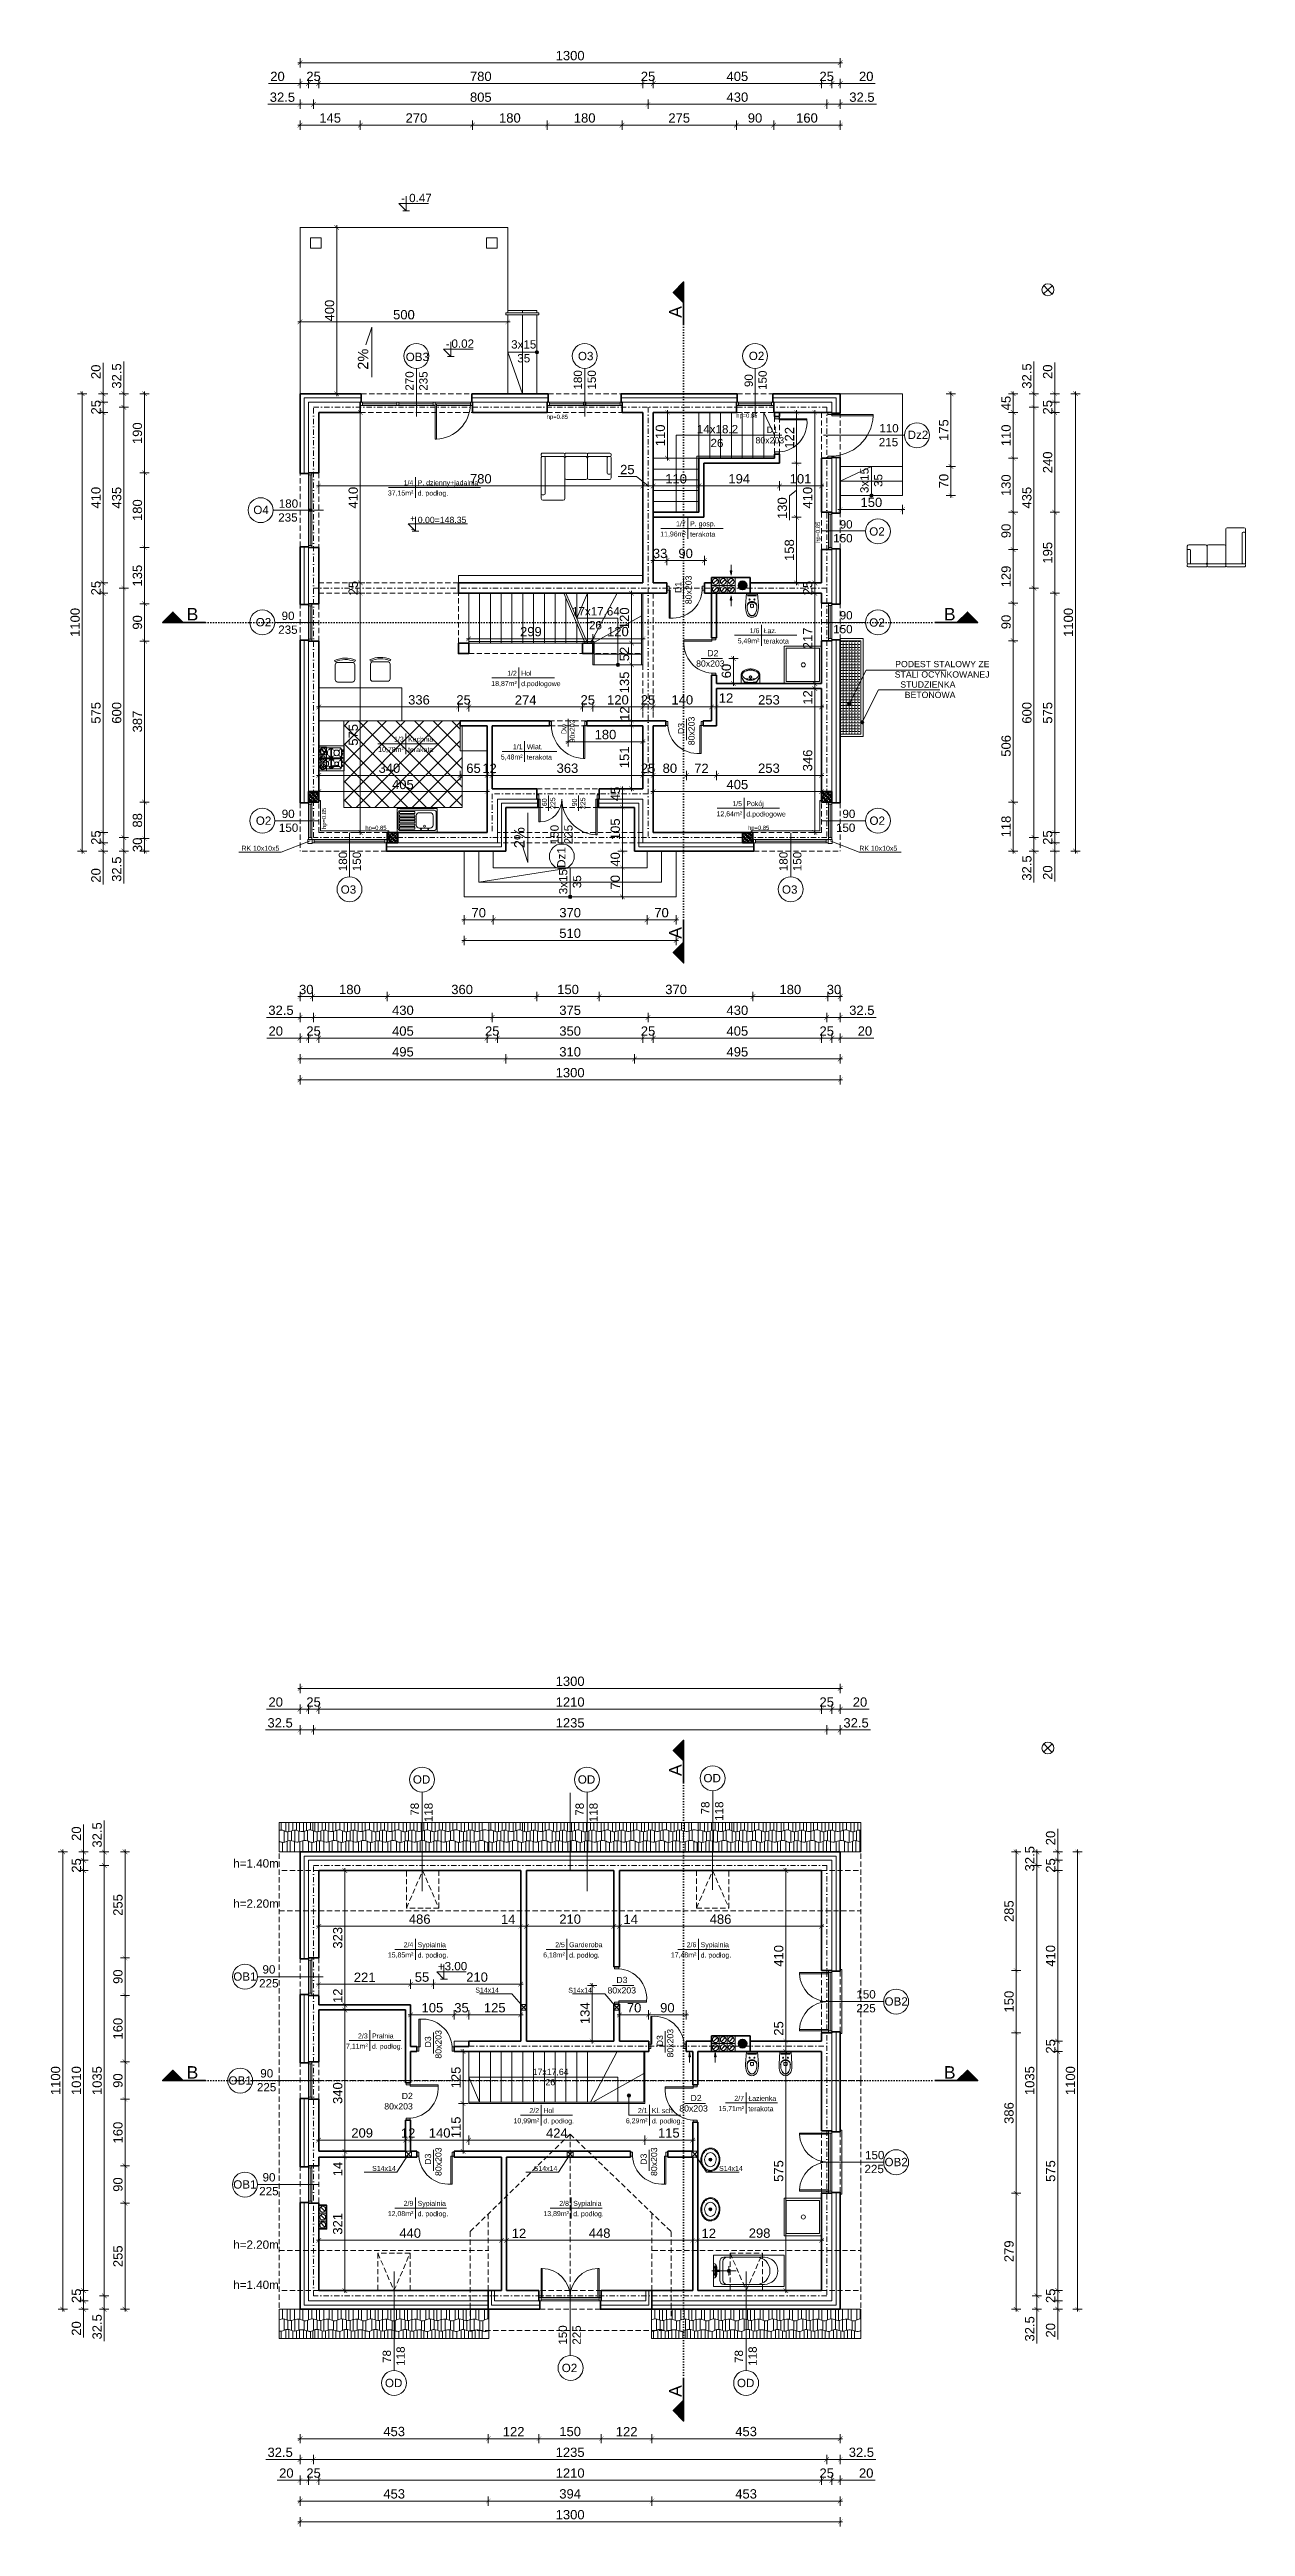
# Model space of a CAD drawing. Header units: millimetres. Extents: x -13512 to 8923, y -6533 to 5096.
# Drawn here: x 2455 to 5334, y -861 to 5096 of the extents above; entities that cross this region are included whole.
import ezdxf

# ---------------------------------------------------------------- set-up
doc = ezdxf.new("R2010")
doc.units = ezdxf.units.MM
for name, pattern in [('DASHDOT', [25.4, 12.7, -6.35, 0, -6.35]), ('DASHED', [19.05, 12.7, -6.35]), ('DOT', [6.35, 0, -6.35])]:
    doc.linetypes.add(name, pattern=pattern)
doc.layers.get('0').update_dxf_attribs({"lineweight": 0})
for name, color, linetype, lineweight in [('A-ELEWACJA CIENKA', 11, 'Continuous', 13), ('A-murowane', 3, 'Continuous', 35), ('A-osie', 7, 'DASHDOT', 5), ('A-p.widokowa', 6, 'Continuous', 15), ('A-p.widokowa-RefEdit0', 6, 'Continuous', 15), ('A-pod', 6, 'DASHED', 15), ('A-schody', 2, 'Continuous', 5), ('A-stolarka', 1, 'Continuous', 5), ('A-w.ocieplenie', 4, 'BATTING', 5), ('A-wykończenie', 4, 'Continuous', 5), ('A17_OPIS_WARSTW', 22, 'Continuous', 9), ('B-linia przekrojowa', 255, 'DOT', 30), ('B-materiały', 9, 'Continuous', 0), ('B-opis', 7, 'Continuous', 0)]:
    doc.layers.add(name, color=color, linetype=linetype, lineweight=lineweight)
doc.layers.add('A-meble', color=7, linetype='Continuous', lineweight=5, true_color=0x8a8a8a)
doc.layers.add('oznaczenia niedr', color=7, linetype='Continuous', lineweight=0, plot=False)
doc.styles.add('APLUS', font='arial.ttf', dxfattribs={"width": 0.6})
doc.styles.get("Standard").update_dxf_attribs({"font": 'arial.ttf'})
doc.linetypes.add('BATTING', pattern='A,0.00254,-2.54,[134,ltypeshp.shx,S=2.54,R=0,X=-2.54,Y=0],-5.08,[134,ltypeshp.shx,S=2.54,R=180,X=2.54,Y=0],-2.54', length=10.16254)
doc.dimstyles.new('PM-100', dxfattribs={"dimscale": 2.8, "dimtxt": 8, "dimasz": 0.5, "dimexe": 0, "dimexo": 0, "dimgap": 2, "dimtad": 1, "dimdec": 1, "dimrnd": 0.1, "dimzin": 13, "dimdsep": 46, "dimtxsty": 'Standard', "dimblk": 'Q', "dimcen": 0, "dimse1": 1, "dimse2": 1, "dimclrd": 256, "dimclre": 251, "dimclrt": 41, "dimadec": 1, "dimazin": 0, "dimtfac": 1, "dimtdec": 1, "dimtix": 1, "dimtmove": 1, "dimatfit": 0, "dimldrblk": 'NONE', "dimfxl": 1, "dimtolj": 1, "dimtzin": 13, "dimlwd": -1, "dimlwe": 0, "dimarcsym": 0})
pattern_1 = [(45, (0, 214.62), (-3.535534, 3.535534), []), (45, (3.525, 214.62), (-3.535534, 3.535534), [5, -2.5])]

msp = doc.modelspace()

# ---------------------------------------------------------------- texts
at = {"layer": 'B-opis'}
for s, width, insert, char_height, attachment_point in [('-', 13.1429, (3301.52, 4748.32), 20, 1), ('\\pi-19.404;0.47', 13.1429, (3340.24, 4749.2), 20, 1), ('OB3', 13.1429, (3312.65, 4366.93), 20, 1), ('-', 13.1429, (3408.91, 4398.04), 20, 1), ('\\pi-19.302;0.02', 13.1429, (3442, 4398.92), 20, 1), ('\\pi-22.576;3x15 \\P\\pi-7.8214;35', 13.1429, (3588.89, 4397.01), 20, 1), ('O3', 13.1429, (3727.12, 4368.97), 20, 1), ('O2', 13.1429, (4138.31, 4369.37), 20, 1), ('hp=0.85', 49.0064, (3652.19, 4217.81), 10, 1), ('\\pi-40.884;14x18.2\\P\\pi-7.9169;26', 13.1429, (4054.06, 4193.17), 20, 1), ('hp=0.85', 49.0064, (4108.13, 4220.86), 10, 1), ('\\pi-14.547;110\\P\\pi-15.768;215', 13.1429, (4466.93, 4195.38), 20, 1), ('Dz2', 13.1429, (4520.63, 4179.55), 20, 1), ('1/4', 87.8944, (3330.98, 4060.19), 12, 3), ('P. dzienny+jadalnia', 148.0981, (3341.24, 4060.19), 12, 1), ('O4', 13.1429, (2945.86, 3998.9), 20, 1), ('\\pi-14.547;180\\P\\pi-15.768;235', 13.1429, (3021.57, 4014.1), 20, 1), ('37,15m²', 87.8944, (3330.98, 4035.59), 12, 3), ('d. podłog.', 87.8944, (3341.24, 4035.19), 12, 1), ('\\pi1.6192;+\\P\\pi3.7423;-', 13.1429, (3321.47, 3975.72), 15, 1), ('\\pi-51.131;0.00=148.35', 13.1429, (3392.73, 3972.31), 15, 1), ('11,96m²', 87.8944, (3986.66, 3936.96), 12, 3), ('1/7', 87.8944, (3986.66, 3961.55), 12, 3), ('terakota', 87.8944, (3996.92, 3936.55), 12, 1), ('P. gosp.', 148.0981, (3996.92, 3961.55), 12, 1), ('90\\P150', 13.1429, (4388.15, 3964.15), 20, 3), ('O2', 13.1429, (4465.44, 3947.11), 20, 3), ('\\pi-48.715;17x17,64\\P\\pi-7.9169;26', 13.1429, (3761.52, 3754.99), 20, 1), ('O2', 13.1429, (2951.68, 3728.86), 20, 1), ('\\pi-7.7191;90\\P\\pi-15.768;235', 13.1429, (3021.57, 3744.22), 20, 1), ('1/6', 87.8944, (4163.74, 3704.46), 12, 3), ('Łaz.', 148.0981, (4174, 3704.46), 12, 1), ('90\\P150', 13.1429, (4388.15, 3745.5), 20, 3), ('O2', 13.1429, (4465.44, 3728.11), 20, 3), ('D2\\P\\pi-26.902;80x203', 13.1429, (4038.43, 3651.9), 15, 1), ('5,49m²', 87.8944, (4163.74, 3679.87), 12, 3), ('terakota', 87.8944, (4174, 3679.46), 12, 1), ('18,87m²', 87.8944, (3580.05, 3577.41), 12, 3), ('1/2', 87.8944, (3580.05, 3602), 12, 3), ('d.podłogowe', 87.8944, (3590.31, 3577), 12, 1), ('Hol', 148.0981, (3590.31, 3602), 12, 1), ('PODEST STALOWY ZE\\P STALI OCYNKOWANEJ{\\H1.0222x; }', 352.165, (4717.7, 3625.66), 15, 3), ('STUDZIENKA\\PBETONOWA', 222.2445, (4635.73, 3576.48), 15, 3), ('10,78m²', 87.8944, (3307.94, 3418.82), 12, 3), ('1/3', 87.8944, (3307.94, 3443.42), 12, 3), ('terakota', 87.8944, (3318.2, 3418.42), 12, 1), ('Kuchnia', 148.0981, (3318.2, 3443.42), 12, 1), ('5,48m²', 87.8944, (3593.72, 3400.58), 12, 3), ('1/1', 87.8944, (3593.72, 3425.18), 12, 3), ('Wiat.', 148.0981, (3603.98, 3425.18), 12, 1), ('terakota', 87.8944, (3603.98, 3400.18), 12, 1), ('1/5', 87.8944, (4122.05, 3288.47), 12, 3), ('Pokój', 148.0981, (4132.31, 3288.47), 12, 1), ('O2', 13.1429, (2951.88, 3251.48), 20, 1), ('\\pi-7.7191;90\\P\\pi-14.547;150', 13.1429, (3021.95, 3267.89), 20, 1), ('hp=0.85', 49.0064, (3215.43, 3229.29), 10, 1), ('12,64m²', 87.8944, (4122.05, 3263.88), 12, 3), ('d.podłogowe', 87.8944, (4132.31, 3263.47), 12, 1), ('hp=0.85', 49.0064, (4136.69, 3229.29), 10, 1), ('90\\P150', 13.1429, (4394.69, 3267.89), 20, 3), ('O2', 13.1429, (4466.04, 3251.48), 20, 3), ('RK 10x10x5', 148.0981, (3008.57, 3181.04), 12, 3), ('RK 10x10x5', 148.0981, (4495.56, 3181.04), 12, 3), ('O3', 13.1429, (3193.39, 3085.83), 20, 3), ('O3', 13.1429, (4255.39, 3085.83), 20, 3), ('OD', 13.1429, (3371.7, 925.04), 20, 9), ('OD', 13.1429, (3768.7, 925.04), 20, 9), ('OD', 13.1429, (4071.1, 928.26), 20, 9), ('2/4', 87.8944, (3330.98, 543.91), 12, 3), ('Sypialnia', 87.8944, (3341.24, 543.91), 12, 1), ('2/5', 87.8944, (3695.58, 543.91), 12, 3), ('Garderoba', 87.8944, (3705.84, 543.91), 12, 1), ('2/6', 87.8944, (4012.08, 543.91), 12, 3), ('Sypialnia', 87.8944, (4022.35, 543.91), 12, 1), ('15,85m²', 87.8944, (3330.98, 519.32), 12, 3), ('d. podłog.', 87.8944, (3341.24, 518.91), 12, 1), ('+', 13.1429, (3389.63, 495.49), 20, 1), ('\\pi-19.363;3.00', 13.1429, (3425.62, 496.37), 20, 1), ('6,18m²', 87.8944, (3695.58, 519.32), 12, 3), ('d. podłog.', 87.8944, (3705.84, 518.91), 12, 1), ('17,48m²', 87.8944, (4012.08, 519.32), 12, 3), ('d. podłog.', 87.8944, (4022.35, 518.91), 12, 1), ('S14x14', 77.0223, (3480.11, 422.54), 12, 7), ('S14x14', 77.0223, (3703.81, 422.24), 12, 7), ('\\pi-5.538;D3 \\P\\pi-26.902;80x203', 13.1429, (3825.07, 460.61), 15, 1), ('150\\P225', 13.1429, (4443.76, 428.55), 20, 3), ('OB2', 13.1429, (4520.89, 411.43), 20, 3), ('7,11m²', 87.8944, (3221.1, 299.88), 12, 3), ('2/3', 87.8944, (3221.1, 324.47), 12, 3), ('d. podłog.', 87.8944, (3231.36, 299.47), 12, 1), ('Pralnia', 87.8944, (3231.36, 324.47), 12, 1), ('\\pi-34.893;17x17,64\\P\\pi-4.2948;26', 13.1429, (3653.21, 239.62), 15, 1), ('D2\\P80x203', 13.1429, (3329.71, 181.61), 15, 3), ('10,99m²', 87.8944, (3633.63, 120.4), 12, 3), ('2/2', 87.8944, (3633.63, 144.99), 12, 3), ('d. podłog.', 87.8944, (3643.89, 119.99), 12, 1), ('Hol', 87.8944, (3643.89, 144.99), 12, 1), ('6,29m²', 87.8944, (3894.54, 120.4), 12, 3), ('2/1', 87.8944, (3894.54, 144.99), 12, 3), ('d. podłog.', 87.8944, (3904.8, 119.99), 12, 1), ('Kl. sch', 87.8944, (3904.8, 144.99), 12, 1), ('D2\\P\\pi-26.902;80x203', 13.1429, (3997.93, 176.61), 15, 1), ('15,71m²', 87.8944, (4126.86, 149.75), 12, 3), ('2/7', 87.8944, (4126.86, 174.35), 12, 3), ('Łazienka', 87.8944, (4137.12, 174.35), 12, 1), ('terakota', 87.8944, (4137.12, 149.35), 12, 1), ('S14x14', 77.0223, (3288.66, 5.76), 12, 3), ('S14x14', 77.0223, (3677.59, 5.76), 12, 3), ('S14x14', 77.0223, (4066.87, 5.76), 12, 1), ('\\pi-14.547;150\\P\\pi-15.768;225', 13.1429, (4432.54, -11.73), 20, 7), ('OB2', 13.1429, (4520.89, 25.2), 20, 3), ('12,08m²', 87.8944, (3330.98, -102.85), 12, 3), ('2/9', 87.8944, (3330.98, -78.25), 12, 3), ('d. podłog.', 87.8944, (3341.24, -103.25), 12, 1), ('Sypialnia', 87.8944, (3341.24, -78.25), 12, 1), ('13,89m²', 87.8944, (3705.44, -102.85), 12, 3), ('2/8', 87.8944, (3705.44, -78.25), 12, 3), ('d. podłog.', 87.8944, (3715.7, -103.25), 12, 1), ('Sypialnia', 87.8944, (3715.7, -78.25), 12, 1), ('O2', 13.1429, (3725.42, -470.03), 20, 3), ('OD', 13.1429, (3304.48, -506.27), 20, 3), ('OD', 13.1429, (4151.72, -506.27), 20, 3)]:
    msp.add_mtext_dynamic_manual_height_columns(s, width=width, gutter_width=12.5, heights=[0], dxfattribs=dict(at, insert=insert, char_height=char_height, attachment_point=attachment_point))
for s, width, insert, char_height, attachment_point, rotation in [('\\pi-17.081;2%', 13.1429, (3197.37, 4343.22), 25, 1, 90), ('\\pi-15.659;270\\P\\pi-15.768;235', 13.1429, (3311.77, 4291.32), 20, 1, 90), ('\\pi-14.547;180\\P150', 13.1429, (3716.96, 4292.94), 20, 1, 90), ('\\pi-7.7191;90\\P\\pi-14.547;150', 13.1429, (4128.11, 4292.04), 20, 1, 90), ('\\pi-22.576;3x15 \\P\\pi-7.8214;35', 13.1429, (4406.49, 4052.01), 20, 1, 90), ('hp=0.85', 49.0064, (4299.6, 3909.72), 10, 1, 90), ('D3\\P\\pi-26.902;80x203', 13.1429, (3967.71, 3449.8), 15, 1, 90), ('60\\P\\pi-6.8324;225', 13.1429, (3640.52, 3276.4), 12, 1, 90), ('90\\P\\pi-6.8324;225', 13.1429, (3712.65, 3276.06), 12, 1, 90), ('hp=0.85', 49.0064, (3110.96, 3221.53), 10, 1, 90), ('2%', 13.1429, (3573.52, 3225.81), 25, 3, 90), ('150\\P225', 13.1429, (3660.71, 3231.39), 20, 3, 90), ('\\pi-14.547;180\\P150', 13.1429, (3151.43, 3134.52), 20, 1, 90), ('Dz1', 13.1429, (3677.06, 3177.69), 20, 3, 90), ('\\pi-14.547;180\\P150', 13.1429, (4265.21, 3134.52), 20, 7, 90), ('\\pi-22.576;3x15 \\P\\pi-7.8214;35', 13.1429, (3681.49, 3087.01), 20, 1, 90), ('78\\P118', 13.1429, (3377.81, 879.15), 20, 9, 90), ('78\\P118', 13.1429, (3774.81, 879.15), 20, 9, 90), ('78\\P118', 13.1429, (4077.21, 882.37), 20, 9, 90), ('\\pi-42.933;h=1.40m', 20, (2940.49, 743.5), 20, 1, 0.020447), ('\\pi-42.933;h=2.20m', 20, (2940.49, 646.82), 20, 1, 0.020447), ('\\pi-7.7191;90\\P\\pi-15.768;225', 13.1429, (2975.57, 488.48), 20, 1, 0.020447), ('OB1', 13.1429, (2897.53, 471.33), 20, 1, 0.020447), ('D3\\P\\pi-26.902;80x203', 13.1429, (3358.71, 290.74), 15, 1, 90), ('D3\\P\\pi-26.902;80x203', 13.1429, (3916.71, 293.5), 15, 1, 90), ('\\pi-7.7191;90\\P\\pi-15.768;225', 13.1429, (2970.25, 238.52), 20, 1, 0.020447), ('OB1', 13.1429, (2886.16, 221.37), 20, 1, 0.020447), ('D3\\P\\pi-26.902;80x203', 13.1429, (3358.71, 8.51), 15, 1, 90), ('D3\\P\\pi-26.902;80x203', 13.1429, (3877.71, 8.51), 15, 1, 90), ('OB1', 13.1429, (2897.53, -28.67), 20, 1, 0.020447), ('\\pi-7.7191;90\\P\\pi-15.768;225', 13.1429, (2975.72, -11.52), 20, 1, 0.020447), ('\\pi-42.933;h=2.20m', 20, (2940.49, -193.75), 20, 7, 359.979553), ('\\pi-42.933;h=1.40m', 20, (2940.49, -290.44), 20, 7, 359.979553), ('150\\P225', 13.1429, (3734.21, -424.14), 20, 7, 90), ('\\pi-7.6918;78\\P\\pi-14.602;118', 13.1429, (3310.59, -460.38), 20, 7, 90), ('\\pi-7.6918;78\\P\\pi-14.602;118', 13.1429, (4157.83, -460.38), 20, 7, 90)]:
    msp.add_mtext_dynamic_manual_height_columns(s, width=width, gutter_width=12.5, heights=[0], dxfattribs=dict(at, insert=insert, char_height=char_height, attachment_point=attachment_point, rotation=rotation))

# ---------------------------------------------------------------- blocks, each defined once
blk = doc.blocks.new('A$C7FE075C5')
at = {"layer": 'A-stolarka'}
for p, q in [((-5, 0), (-85, 0)), ((-85, -4), (-5, -4)), ((-85, -8), (-5, -8))]:
    blk.add_line(p, q, dxfattribs=at)
for points in [[(-90, 0), (-85, 0), (-85, -8), (-90, -8), (-90, 0)], [(-5, 0), (0, 0), (0, -8), (-5, -8), (-5, 0)]]:
    blk.add_lwpolyline(points, dxfattribs=at)
blk = doc.blocks.new('A$C77EB5EB5')
at = {"layer": 'A-stolarka'}
for p, q in [((-5, 0), (-175, 0)), ((-175, -4), (-92.5, -4)), ((-175, -8), (-92.5, -8)), ((-87.5, -4), (-5, -4)), ((-87.5, -8), (-5, -8))]:
    blk.add_line(p, q, dxfattribs=at)
for points in [[(-180, 0), (-175, 0), (-175, -8), (-180, -8), (-180, 0)], [(-92.5, 0), (-87.5, 0), (-87.5, -8), (-92.5, -8), (-92.5, 0)], [(-5, 0), (0, 0), (0, -8), (-5, -8), (-5, 0)]]:
    blk.add_lwpolyline(points, dxfattribs=at)
blk = doc.blocks.new('A$C4D3D61A9')
at = {"layer": 'A-stolarka'}
for points in [[(5, 5), (8, 5), (8, 72), (5, 72)], [(0, -5), (5, -5), (5, 5), (0, 5)], [(85, -5), (90, -5), (90, 5), (85, 5)]]:
    blk.add_lwpolyline(points, close=True, dxfattribs=at)
blk.add_arc((13.4, 0.4), 71.8, 3.65788, 94.28711, dxfattribs=at)
blk = doc.blocks.new('A$C386A056A')
at = {"layer": 'A-stolarka'}
for p, q in [((-25, 0), (-25, -90)), ((-17, 0), (-17, -90)), ((-25, -5), (-17, -5)), ((-21, -5), (-21, -85)), ((-25, -85), (-17, -85))]:
    blk.add_line(p, q, dxfattribs=at)
blk = doc.blocks.new('A$C6DA452C0')
at = {"layer": 'A-stolarka'}
for p, q in [((175, 8), (5, 8)), ((175, 4), (5, 4)), ((5, 0), (175, 0))]:
    blk.add_line(p, q, dxfattribs=at)
for points in [[(5, 0), (0, 0), (0, 8), (5, 8), (5, 0)], [(180, 0), (175, 0), (175, 8), (180, 8), (180, 0)]]:
    blk.add_lwpolyline(points, dxfattribs=at)
blk = doc.blocks.new('A$C1DD639F3')
at = {"layer": 'B-opis'}
blk.add_line((40, -40.1), (40, 10.9), dxfattribs=at)
at = {"layer": 'B-opis', "insert": (24.1, -25.5), "char_height": 12, "attachment_point": 1, "rotation": 90}
blk.add_mtext_dynamic_manual_height_columns('Dw\\P\\pi-20.199;90x203', width=13.143, gutter_width=12.5, heights=[0], dxfattribs=at)
blk = doc.blocks.new('A$C2DDC75EF')
at = {"layer": 'B-opis'}
blk.add_line((35, -4.9), (35, 46.1), dxfattribs=at)
at = {"layer": 'B-opis', "insert": (14.4, 9.7), "char_height": 15, "attachment_point": 1, "rotation": 90}
blk.add_mtext_dynamic_manual_height_columns('D1\\P\\pi-26.902;80x203', width=13.143, gutter_width=12.5, heights=[0], dxfattribs=at)
blk = doc.blocks.new('A$C142B1280')
at = {"layer": 'A-stolarka'}
for p, q in [((-8, 150), (-8, 0)), ((-8, 145), (0, 145)), ((-4, 145), (-4, 5)), ((0, 150), (0, 0)), ((-8, 5), (0, 5))]:
    blk.add_line(p, q, dxfattribs=at)
blk = doc.blocks.new('A$C59F40237')
at = {"layer": 'A-p.widokowa-RefEdit0'}
for p, q in [((8.1, 25.6), (8.1, 2.6)), ((18.7, 25.6), (18.7, 0.2)), ((26.4, -1.5), (26.4, 25.6)), ((36.2, 25.6), (36.2, 0.7)), ((49.5, 1.1), (49.5, 25.6)), ((57, -1.2), (57, 25.6)), ((70.1, -0.2), (70.1, 25.6))]:
    blk.add_line(p, q, dxfattribs=at)
blk.add_open_spline([(0, 0), (3.1, 1.3), (11.6, 5), (25.6, -5.2), (40.3, 3.8), (49.5, 1.1), (53.2, 0), (56.8, -1.2), (62.8, -3.2), (68.4, -1), (70.6, 0)], degree=3, knots=[0, 0, 0, 0, 9.666865, 26.644915, 43.34195, 54.677882, 54.677882, 54.677882, 65.547939, 72.653896, 72.653896, 72.653896, 72.653896], dxfattribs=at)
blk = doc.blocks.new('A$C78BC5D11')
at = {"layer": 'A-p.widokowa'}
for p, q in [((0, 27.5), (0, 0)), ((9.1, 24.6), (9.1, 2.2)), ((17.8, 23.7), (17.8, -0.1)), ((25.5, -1.9), (25.5, 25.9)), ((35.3, 26.7), (35.3, 0.3)), ((48.6, 0.7), (48.6, 23.1)), ((56.1, -1.6), (56.1, 23.7))]:
    blk.add_line(p, q, dxfattribs=at)
blk.add_open_spline([(0, 0), (2.8, 1.2), (11, 4.4), (24.7, -5.6), (39.4, 3.5), (48.6, 0.7), (52.4, -0.4), (56, -1.6), (61.9, -3.5), (67.5, -1.4), (69.7, -0.4), (69.7, -0.4), (69.7, -0.4), (69.7, -0.4), (70, -0.2), (70.2, -0.1), (70.5, 0)], degree=3, knots=[73.574951, 73.574951, 73.574951, 73.574951, 82.320761, 99.298811, 115.995846, 127.331778, 127.331778, 127.331778, 138.201835, 145.307792, 145.307792, 145.307792, 145.332598, 145.332598, 145.332598, 146.160665, 146.160665, 146.160665, 146.160665], dxfattribs=at)
blk = doc.blocks.new('A$C3E720E91')
at = {"layer": 'A-p.widokowa'}
for p, q in [((15.4, -18.3), (15.4, 3.2)), ((23.3, 3.6), (23.3, -18.3)), ((32.4, 0.5), (32.4, -18.3)), ((41.1, 0.4), (41.1, -18.4)), ((48.9, -18.3), (48.9, 2.6)), ((58.6, 2.7), (58.6, -18.3)), ((65.6, 0.7), (65.6, -18.3)), ((4.9, -18.3), (4.9, -0.4))]:
    blk.add_line(p, q, dxfattribs=at)
blk = doc.blocks.new('A$C23497A29')
at = {"layer": 'A-p.widokowa'}
for p, q in [((50, 0), (0, 0)), ((0, -70.6), (0, 0)), ((4.9, -70.6), (4.9, -52.7)), ((8.1, 0), (8.1, -23)), ((15.4, -70.6), (15.4, -49.1)), ((18.7, 0), (18.7, -25.4)), ((23.3, -48.8), (23.3, -70.6)), ((26.4, -27.2), (26.4, 0)), ((32.4, -51.8), (32.4, -70.6)), ((36.2, 0), (36.2, -24.9)), ((41.1, -52), (41.1, -70.8)), ((48.9, -70.6), (48.9, -49.7)), ((49.5, -24.5), (49.5, 0)), ((57, -26.8), (57, 0)), ((58.6, -49.6), (58.6, -70.6)), ((65.6, -51.6), (65.6, -70.6)), ((70.1, -25.8), (70.1, 0)), ((81.1, -51), (81.1, -70.6)), ((501.8, 0), (501.8, -23)), ((504, 0), (504, -70.6)), ((0, -70.6), (504, -70.6))]:
    blk.add_line(p, q, dxfattribs=at)
for points, knots in [([(0, -25.6), (3.1, -24.3), (11.6, -20.7), (25.6, -30.8), (40.3, -21.8), (49.5, -24.5), (53.2, -25.6), (56.8, -26.8), (62.8, -28.8), (68.4, -26.7), (70.6, -25.6)], [0, 0, 0, 0, 9.666865, 26.644915, 43.34195, 54.677882, 54.677882, 54.677882, 65.547939, 72.653896, 72.653896, 72.653896, 72.653896]), ([(0, -52.3), (1.6, -52.7), (5.5, -53.1), (9.3, -51.7), (11.5, -50.6), (11.5, -50.6), (11.5, -50.6), (11.5, -50.6), (11.7, -50.5), (12, -50.4), (12.2, -50.2)], [133.300499, 133.300499, 133.300499, 133.300499, 138.201835, 145.307792, 145.307792, 145.307792, 145.332598, 145.332598, 145.332598, 146.160665, 146.160665, 146.160665, 146.160665]), ([(11.5, -50.6), (14.2, -49.4), (22.5, -46.2), (36.2, -56.2), (50.9, -47.2), (60.1, -49.9), (63.8, -51), (67.4, -52.2), (73.4, -54.2), (79, -52), (81.2, -51), (81.2, -51), (81.2, -51), (81.2, -51), (81.4, -50.9), (81.7, -50.7), (82, -50.6)], [73.574951, 73.574951, 73.574951, 73.574951, 82.320761, 99.298811, 115.995846, 127.331778, 127.331778, 127.331778, 138.201835, 145.307792, 145.307792, 145.307792, 145.332598, 145.332598, 145.332598, 146.160665, 146.160665, 146.160665, 146.160665]), ([(494.2, -25.6), (496.8, -24.3), (500.2, -22.8), (503.7, -23), (504, -23)], [0, 0, 0, 0, 9.666865, 10.690457, 10.690457, 10.690457, 10.690457])]:
    blk.add_open_spline(points, degree=3, knots=knots, dxfattribs=at)
for p in [(70.6, -25.6), (141.2, -25.6), (211.8, -25.6), (282.4, -25.6), (353, -25.6), (423.6, -25.6)]:
    blk.add_blockref('A$C59F40237', p, dxfattribs=at)
at = {"layer": 'A-schody'}
for name, p in [('A$C78BC5D11', (11.5, -50.6)), ('A$C3E720E91', (70.5, -52.1)), ('A$C78BC5D11', (82, -50.6)), ('A$C3E720E91', (140.9, -52.3)), ('A$C78BC5D11', (152.5, -50.6)), ('A$C3E720E91', (212.3, -52.3)), ('A$C78BC5D11', (223, -50.6)), ('A$C3E720E91', (282.6, -52.3)), ('A$C78BC5D11', (293.5, -50.7)), ('A$C3E720E91', (352, -52.4)), ('A$C78BC5D11', (363.7, -50.9)), ('A$C3E720E91', (422.7, -52.4)), ('A$C78BC5D11', (433.9, -51))]:
    blk.add_blockref(name, p, dxfattribs=at)
blk = doc.blocks.new('A$C3D9378BC')
at = {"layer": 'A-p.widokowa'}
h = blk.add_hatch(color=256, dxfattribs=at)
h.dxf.hatch_style = 1
h.paths.add_polyline_path([(2, 25), (0, 14.1), (3.9, 14.1)])
blk.add_lwpolyline([(3.9, 14.1), (2, 25), (0, 14.1)], close=True, dxfattribs=at)
blk.add_lwpolyline([(2, 14.1), (2, 0)], dxfattribs=at)
blk = doc.blocks.new('A$C1D237BEF')
at = {"layer": 'A-meble'}
for p, q in [((0, 0), (0, 75)), ((0, 75), (170, 75)), ((15, 15), (15, 60)), ((22.7, 15), (22.7, 60)), ((25, 70), (122.5, 70)), ((170, 0), (170, 75)), ((-4.1, 37.5), (54.4, 37.5)), ((170, 0), (0, 0)), ((3.1, 43.6), (3.1, 31.4)), ((4.4, 51.1), (4.4, 23.5)), ((5.6, 43.6), (5.6, 31.4)), ((5.6, 38.7), (15, 38.7)), ((5.6, 36.2), (15, 36.2)), ((7.7, 46.2), (7.7, 38.7)), ((7.7, 36.2), (7.7, 28.9)), ((15, 38.7), (15, 36.2)), ((122.5, 5), (25, 5)), ((37.1, 26.5), (37.1, 48.5))]:
    blk.add_line(p, q, dxfattribs=at)
for centre, radius in [((4.4, 46.1), 2.76), ((4.4, 28.9), 2.76), ((4.4, 46.1), 1.99), ((4.4, 28.9), 1.99), ((37.1, 37.5), 4.11), ((37.1, 37.5), 2.57)]:
    blk.add_circle(centre, radius, dxfattribs=at)
for centre, radius, start, end in [((25, 60), 10, 90, 180), ((32.7, 60), 10, 90, 180), ((103.4, 37.5), 32.5, 270, 90), ((122.5, 37.5), 32.5, 270, 90), ((0.3, 47.4), 7.5, 350.45814, 92.36044), ((0.3, 27.7), 7.5, 267.63956, 9.54186), ((25, 15), 10, 180, 270), ((32.7, 15), 10, 180, 270)]:
    blk.add_arc(centre, radius, start, end, dxfattribs=at)
blk = doc.blocks.new('A$C228138E2')
at = {"layer": 'A-meble'}
for p, q in [((-2.4, -3.1), (2.2, -3.1)), ((-0.1, -5.4), (-0.1, -0.8))]:
    blk.add_line(p, q, dxfattribs=at)
at = {"layer": 'A-meble', "linetype": 'Continuous'}
for points in [[(-1, -31.1, 0.117634), (7.6, -29.3, 0.104469), (15.5, -23.4, 0.090016), (20.6, -14.7, 0.08192), (22.8, -3.8, 0.08192), (21.3, 7.2, 0.090016), (16.7, 16.1, 0.104469), (9.3, 22.6, 0.117634), (0.8, 24.9, 0.117634), (-7.8, 23.1, 0.104469), (-15.7, 17.2, 0.090016), (-20.8, 8.5, 0.08192), (-23, -2.4, 0.08192), (-21.5, -13.4, 0.090016), (-16.9, -22.4, 0.104469), (-9.5, -28.8, 0.117634)], [(-0.5, -28.9, 0.118622), (7.3, -27.1, 0.104678), (14.4, -21.6, 0.089562), (19, -13.5, 0.081185), (20.8, -3.4, 0.081185), (19.3, 6.7, 0.089562), (14.9, 14.9, 0.104678), (8, 20.7, 0.118622), (0.3, 22.7, 0.118622), (-7.5, 20.9, 0.104678), (-14.6, 15.3, 0.089562), (-19.2, 7.3, 0.081185), (-21, -2.8, 0.081185), (-19.5, -12.9, 0.089562), (-15.2, -21.1, 0.104678), (-8.2, -26.9, 0.118622)], [(-0.3, -20.1, 0.118283), (4.9, -18.9, 0.104607), (9.5, -15.2, 0.089718), (12.5, -9.9, 0.081436), (13.7, -3.3, 0.081436), (12.7, 3.4, 0.089718), (9.8, 8.8, 0.104607), (5.2, 12.6, 0.118283), (0.1, 13.9, 0.118283), (-5.1, 12.7, 0.104607), (-9.7, 9, 0.089718), (-12.7, 3.7, 0.081436), (-13.9, -3, 0.081436), (-12.9, -9.6, 0.089718), (-10, -15, 0.104607), (-5.4, -18.8, 0.118283)]]:
    blk.add_lwpolyline(points, format="xyb", close=True, dxfattribs=at)
at = {"layer": 'A-meble'}
for radius in [3.43, 2.29]:
    blk.add_circle((-0.1, -3.1), radius, dxfattribs=at)
blk = doc.blocks.new('A$C7B764E71')
at = {"layer": 'A-meble'}
for points in [[(-90, 0), (-90, 90), (0, 90), (0, 0)], [(-85, 5), (-85, 85), (-5, 85), (-5, 5)]]:
    blk.add_lwpolyline(points, close=True, dxfattribs=at)
blk.add_circle((-43.9, 45), 5, dxfattribs=at)
at = {"layer": 'A-meble', "style": 'APLUS', "width": 0.8, "flags": 9}
blk.add_attdef('ESTCODE', (-90, 90), '', height=0.0213, dxfattribs=at)
blk = doc.blocks.new('A$C19D832B9')
at = {"layer": 'A-meble'}
blk.add_lwpolyline([(49.5, -12.6, -0.108747), (30.3, -15.5), (0, -13.5), (0, 13.5), (30.3, 15.5, -0.108747), (49.5, 12.6, -0.297002), (58.1, 0, -0.297002)], format="xyb", close=True, dxfattribs=at)
for points in [[(2.9, -13.7), (3.8, -11.4, 0.092626), (3.9, -10.6), (3.9, 10.3, 0.110215), (3.7, 11.1), (2.5, 13.7)], [(33.4, -11.5, 0.140223), (47.8, -8.2, 0.280577), (53.5, 0, 0.280577), (47.8, 8.2, 0.140223), (33.4, 11.5, 0.496783), (19.9, 0, 0.496783), (33.4, -11.5, -0.492052), (21.8, 0, -0.492052), (33.4, 11.5)], [(32.2, -3.9), (28.2, -3.9, -0.414214), (26.2, -1.9), (26.2, 0), (26.2, 1.8, -0.414214), (28.2, 3.8), (32.2, 3.8)], [(47.6, -8.4, 0.255814), (54.7, 0, 0.255814), (47.6, 8.4)]]:
    blk.add_lwpolyline(points, format="xyb", dxfattribs=at)
blk.add_lwpolyline([(6.1, -11), (6.1, 10.7)], dxfattribs=at)
for centre in [(14.8, 5.8), (14.8, -5.8)]:
    blk.add_circle(centre, 1.28, dxfattribs=at)
blk.add_arc((30.4, 0), 4.2, 294.68589, 65.31411, dxfattribs=at)
blk = doc.blocks.new('A$C40803298')
at = {"layer": 'A-meble', "linetype": 'Continuous'}
for p, q in [((0, -22.5), (0, 22.5)), ((0, 22.5), (19.5, 22.5)), ((0, 7.1), (0, -7.1)), ((15.6, 3.8), (15.6, 1.4)), ((0, -22.5), (19.5, -22.5)), ((11.8, 0), (14.2, 0)), ((15.6, -1.4), (15.6, -3.8)), ((17.1, 0), (19.5, 0))]:
    blk.add_line(p, q, dxfattribs=at)
for points in [[(2.4, 12.9), (2, 11.3), (1.7, 9.7), (1.5, 8.1), (1.3, 6.5), (1.1, 4.9), (1, 3.2), (0.9, 1.6), (0.9, 0)], [(0.9, 0), (0.9, -1.6), (1, -3.2), (1.1, -4.8), (1.3, -6.5), (1.5, -8.1), (1.7, -9.7), (2, -11.3), (2.3, -12.9)], [(3.7, 15), (3.4, 14.7), (3.2, 14.5), (3, 14.3), (2.8, 14), (2.7, 13.8), (2.6, 13.5), (2.4, 13.2), (2.4, 12.9)], [(3.7, 12.7), (3.5, 11.1), (3.3, 9.5), (3.1, 7.9), (3, 6.4), (2.9, 4.8), (2.8, 3.2), (2.8, 1.6), (2.8, 0)], [(2.8, 0), (2.8, -1.6), (2.8, -3.2), (2.9, -4.8), (3, -6.3), (3.1, -7.9), (3.3, -9.5), (3.5, -11.1), (3.7, -12.7)], [(22.5, 21.3), (20, 21.3), (17.5, 21), (15, 20.5), (12.5, 19.8), (10.2, 18.9), (7.9, 17.7), (5.7, 16.4), (3.7, 15)], [(5, 15), (4.7, 14.8), (4.5, 14.5), (4.3, 14.2), (4.1, 13.9), (4, 13.6), (3.8, 13.3), (3.8, 13), (3.7, 12.7)], [(22.5, 21.3), (20.1, 21.3), (17.8, 21), (15.4, 20.5), (13.1, 19.8), (10.9, 18.8), (8.8, 17.7), (6.8, 16.4), (5, 15)], [(11, 12), (10.2, 10.6), (9.6, 9.2), (9, 7.7), (8.6, 6.2), (8.3, 4.7), (8.1, 3.1), (8, 1.6), (8.1, 0)], [(8.1, 0), (8, -1.6), (8.1, -3.1), (8.3, -4.7), (8.6, -6.2), (9, -7.7), (9.6, -9.2), (10.2, -10.6), (11, -12)], [(11.7, 12.6), (11.3, 9.4), (11, 6.3), (10.8, 3.2), (10.7, 0), (10.8, -3.2), (11, -6.3), (11.3, -9.5), (11.7, -12.6)], [(20.7, 19.7), (19.2, 19.1), (17.8, 18.4), (16.5, 17.5), (15.2, 16.6), (14, 15.6), (12.9, 14.4), (11.9, 13.2), (11, 12)], [(29.2, 18.2), (28.2, 19.2), (27.2, 20.1), (26.1, 20.9), (24.9, 21.5), (23.6, 22), (22.2, 22.3), (20.9, 22.5), (19.5, 22.5)], [(26.4, 17.4), (25.9, 18), (25.2, 18.5), (24.6, 18.9), (23.8, 19.2), (23.1, 19.5), (22.3, 19.7), (21.5, 19.7), (20.7, 19.7)], [(31.7, 6.2), (31.4, 7.7), (30.9, 9.2), (30.4, 10.7), (29.8, 12.1), (29.1, 13.5), (28.3, 14.9), (27.4, 16.2), (26.4, 17.4)], [(31.1, 15.2), (30.9, 15.6), (30.7, 16), (30.5, 16.4), (30.2, 16.8), (30, 17.2), (29.7, 17.5), (29.4, 17.9), (29.2, 18.2)], [(34.9, 1.6), (34.8, 3.3), (34.5, 5.1), (34.2, 6.9), (33.7, 8.6), (33.2, 10.3), (32.6, 12), (31.9, 13.6), (31.1, 15.2)], [(31.7, -6.2), (32, -4.7), (32.3, -3.1), (32.4, -1.6), (32.4, 0), (32.4, 1.6), (32.3, 3.1), (32, 4.7), (31.7, 6.2)], [(34.9, -1.6), (35, -1.2), (35, -0.8), (35, -0.4), (35, 0), (35, 0.4), (35, 0.8), (35, 1.2), (34.9, 1.6)], [(2.3, -12.9), (2.4, -13.2), (2.5, -13.4), (2.7, -13.7), (2.8, -14), (3, -14.3), (3.2, -14.5), (3.4, -14.7), (3.7, -14.9)], [(3.7, -12.7), (3.7, -13), (3.8, -13.3), (3.9, -13.6), (4.1, -13.9), (4.3, -14.2), (4.5, -14.5), (4.7, -14.7), (4.9, -15)], [(3.7, -14.9), (5.7, -16.4), (7.9, -17.7), (10.1, -18.8), (12.5, -19.8), (14.9, -20.5), (17.4, -21), (19.9, -21.3), (22.5, -21.3)], [(4.9, -15), (6.8, -16.4), (8.8, -17.7), (10.9, -18.8), (13.1, -19.7), (15.4, -20.5), (17.7, -21), (20.1, -21.3), (22.5, -21.3)], [(11, -12), (11.9, -13.2), (12.9, -14.4), (14, -15.6), (15.2, -16.6), (16.5, -17.5), (17.8, -18.4), (19.2, -19.1), (20.7, -19.7)], [(19.5, -22.5), (20.9, -22.5), (22.2, -22.3), (23.6, -22), (24.9, -21.5), (26.1, -20.9), (27.2, -20.1), (28.2, -19.2), (29.2, -18.2)], [(20.7, -19.7), (21.5, -19.7), (22.3, -19.7), (23.1, -19.5), (23.8, -19.2), (24.6, -18.9), (25.2, -18.5), (25.9, -18), (26.4, -17.4)], [(26.4, -17.4), (27.4, -16.2), (28.3, -14.9), (29.1, -13.5), (29.8, -12.1), (30.4, -10.7), (30.9, -9.2), (31.4, -7.7), (31.7, -6.2)], [(29.2, -18.2), (29.4, -17.9), (29.7, -17.5), (30, -17.2), (30.2, -16.8), (30.5, -16.4), (30.7, -16), (30.9, -15.6), (31.1, -15.2)], [(31.1, -15.2), (31.9, -13.6), (32.6, -12), (33.2, -10.3), (33.7, -8.6), (34.2, -6.9), (34.5, -5.1), (34.8, -3.3), (34.9, -1.6)]]:
    blk.add_lwpolyline(points, dxfattribs=at)
for points in [[(12.7, 0), (13.5, -2.1), (15.6, -2.9), (17.8, -2.1), (18.6, 0), (17.8, 2.1), (15.6, 2.9), (13.5, 2.1)], [(13.5, 0), (14.1, -1.5), (15.6, -2.1), (17.2, -1.5), (17.8, 0), (17.2, 1.5), (15.6, 2.1), (14.1, 1.5)]]:
    blk.add_lwpolyline(points, close=True, dxfattribs=at)
blk = doc.blocks.new('A$C206D636A')
at = {"layer": 'A-murowane'}
h = blk.add_hatch(color=256, dxfattribs=at)
h.dxf.hatch_style = 1
h.paths.add_polyline_path([(-180, -416, 1), (-200, -416, 0.178765), (-197.6, -422.5), (-182.4, -422.5, 0.178765)])
h.paths.add_polyline_path([(-182.4, -422.5), (-197.6, -422.5, 0.460566)])
for p, q in [((-265, -397), (-265, -435)), ((-265, -397), (-172, -397)), ((-172, -397), (-172, -435))]:
    blk.add_line(p, q, dxfattribs=at)
blk.add_circle((-190, -416), 10, dxfattribs=at)
at = {"layer": 'A-p.widokowa'}
for p, q in [((-265, -416), (-208, -416)), ((-260.4, -411.4), (-250.6, -401.6)), ((-246, -397), (-246, -435)), ((-241.4, -411.4), (-231.6, -401.6)), ((-227, -397), (-227, -435)), ((-222.4, -411.4), (-212.6, -401.6)), ((-208, -397), (-208, -435)), ((-260.4, -430.4), (-250.6, -420.6)), ((-241.4, -430.4), (-231.6, -420.6)), ((-222.4, -430.4), (-212.6, -420.6))]:
    blk.add_line(p, q, dxfattribs=at)
for centre in [(-255.5, -406.5), (-236.5, -406.5), (-217.5, -406.5), (-255.5, -425.5), (-236.5, -425.5), (-217.5, -425.5)]:
    blk.add_circle(centre, 7, dxfattribs=at)
blk = doc.blocks.new('A$C31ED699E')
at = {"layer": 'A-stolarka'}
for points in [[(-10, 110), (-10, 105), (0, 105), (0, 110)], [(0, 105), (0, 102), (99.1, 102), (99.1, 105)], [(-10, 5), (-10, 0), (0, 0), (0, 5)]]:
    blk.add_lwpolyline(points, close=True, dxfattribs=at)
blk.add_arc((-2.6, 106.8), 101.9, 268.67264, 357.27581, dxfattribs=at)
blk = doc.blocks.new('Q')
for p, q in [((-4, 0), (4, 0)), ((0, 8), (0, -8))]:
    blk.add_line(p, q)
at = {"const_width": 0.7}
blk.add_lwpolyline([(4, 4), (-4, -4)], dxfattribs=at)
blk = doc.blocks.new('*D26')
at = {"layer": 'A17_OPIS_WARSTW', "transparency": 16777216}
blk.add_line((3146.4, 4269.7), (3146.4, 4666.9), dxfattribs=at)
at = {"layer": 'Defpoints', "color": 0, "transparency": 16777216}
for p in [(3057.8, 4668.3), (3146.4, 4668.3), (3058.3, 4268.3)]:
    blk.add_point(p, dxfattribs=at)
at = {"layer": 'A17_OPIS_WARSTW', "transparency": 16777216, "xscale": 1.4, "yscale": 1.4, "zscale": 1.4}
for p, rotation in [((3146.4, 4668.3), 90), ((3146.4, 4268.3), 270)]:
    blk.add_blockref('Q', p, dxfattribs=dict(at, rotation=rotation))
at = {"layer": 'A17_OPIS_WARSTW', "color": 41, "transparency": 16777216, "insert": (3129.4, 4468.3), "char_height": 22.4, "attachment_point": 5, "rotation": 90}
blk.add_mtext('\\A1;400', dxfattribs=at)
blk = doc.blocks.new('_None')
blk = doc.blocks.new('*D29')
at = {"layer": 'A17_OPIS_WARSTW', "transparency": 16777216}
blk.add_line((4359.7, 3989.9), (4506.9, 3989.9), dxfattribs=at)
at = {"layer": 'Defpoints', "color": 0, "transparency": 16777216}
for p in [(4358.3, 4039.8), (4508.3, 4039.8), (4508.3, 3989.9)]:
    blk.add_point(p, dxfattribs=at)
at = {"layer": 'A17_OPIS_WARSTW', "transparency": 16777216, "xscale": 1.4, "yscale": 1.4, "zscale": 1.4, "rotation": 180}
blk.add_blockref('Q', (4358.3, 3989.9), dxfattribs=at)
at = {"layer": 'A17_OPIS_WARSTW', "transparency": 16777216, "xscale": 1.4, "yscale": 1.4, "zscale": 1.4}
blk.add_blockref('Q', (4508.3, 3989.9), dxfattribs=at)
at = {"layer": 'A17_OPIS_WARSTW', "color": 41, "transparency": 16777216, "insert": (4433.3, 4007), "char_height": 22.4, "attachment_point": 5}
blk.add_mtext('\\A1;150', dxfattribs=at)
blk = doc.blocks.new('*D30')
at = {"layer": 'A17_OPIS_WARSTW', "transparency": 16777216}
blk.add_line((4624.8, 4024.7), (4624.8, 4091.9), dxfattribs=at)
at = {"layer": 'Defpoints', "color": 0, "transparency": 16777216}
for p in [(4554.3, 4093.3), (4624.8, 4093.3), (4554.3, 4023.3)]:
    blk.add_point(p, dxfattribs=at)
at = {"layer": 'A17_OPIS_WARSTW', "transparency": 16777216, "xscale": 1.4, "yscale": 1.4, "zscale": 1.4}
for p, rotation in [((4624.8, 4093.3), 90), ((4624.8, 4023.3), 270)]:
    blk.add_blockref('Q', p, dxfattribs=dict(at, rotation=rotation))
at = {"layer": 'A17_OPIS_WARSTW', "color": 41, "transparency": 16777216, "insert": (4607.7, 4058.3), "char_height": 22.4, "attachment_point": 5, "rotation": 90}
blk.add_mtext('\\A1;70', dxfattribs=at)
blk = doc.blocks.new('*D31')
at = {"layer": 'A17_OPIS_WARSTW', "transparency": 16777216}
blk.add_line((4624.8, 4094.7), (4624.8, 4266.9), dxfattribs=at)
at = {"layer": 'Defpoints', "color": 0, "transparency": 16777216}
for p in [(4554.3, 4268.3), (4624.8, 4268.3), (4529.3, 4093.3)]:
    blk.add_point(p, dxfattribs=at)
at = {"layer": 'A17_OPIS_WARSTW', "transparency": 16777216, "xscale": 1.4, "yscale": 1.4, "zscale": 1.4}
for p, rotation in [((4624.8, 4268.3), 90), ((4624.8, 4093.3), 270)]:
    blk.add_blockref('Q', p, dxfattribs=dict(at, rotation=rotation))
at = {"layer": 'A17_OPIS_WARSTW', "color": 41, "transparency": 16777216, "insert": (4607.7, 4180.8), "char_height": 22.4, "attachment_point": 5, "rotation": 90}
blk.add_mtext('\\A1;175', dxfattribs=at)
blk = doc.blocks.new('*D32')
at = {"layer": 'A17_OPIS_WARSTW', "transparency": 16777216}
blk.add_line((3909.7, 4046.6), (4016.9, 4046.6), dxfattribs=at)
at = {"layer": 'Defpoints', "color": 0, "transparency": 16777216}
for p in [(3908.3, 4028.6), (4018.3, 4046.6), (4018.3, 4028.6)]:
    blk.add_point(p, dxfattribs=at)
at = {"layer": 'A17_OPIS_WARSTW', "transparency": 16777216, "xscale": 1.4, "yscale": 1.4, "zscale": 1.4, "rotation": 180}
blk.add_blockref('Q', (3908.3, 4046.6), dxfattribs=at)
at = {"layer": 'A17_OPIS_WARSTW', "transparency": 16777216, "xscale": 1.4, "yscale": 1.4, "zscale": 1.4}
blk.add_blockref('Q', (4018.3, 4046.6), dxfattribs=at)
at = {"layer": 'A17_OPIS_WARSTW', "color": 41, "transparency": 16777216, "insert": (3963.3, 4063.6), "char_height": 22.4, "attachment_point": 5}
blk.add_mtext('\\A1;110', dxfattribs=at)
blk = doc.blocks.new('*D33')
at = {"layer": 'A17_OPIS_WARSTW', "transparency": 16777216}
blk.add_line((3942.5, 4114.7), (3942.5, 4221.9), dxfattribs=at)
at = {"layer": 'Defpoints', "color": 0, "transparency": 16777216}
for p in [(3834.8, 4223.3), (3942.5, 4223.3), (3834.8, 4113.3)]:
    blk.add_point(p, dxfattribs=at)
at = {"layer": 'A17_OPIS_WARSTW', "transparency": 16777216, "xscale": 1.4, "yscale": 1.4, "zscale": 1.4}
for p, rotation in [((3942.5, 4223.3), 90), ((3942.5, 4113.3), 270)]:
    blk.add_blockref('Q', p, dxfattribs=dict(at, rotation=rotation))
at = {"layer": 'A17_OPIS_WARSTW', "color": 41, "transparency": 16777216, "insert": (3925.4, 4168.3), "char_height": 22.4, "attachment_point": 5, "rotation": 90}
blk.add_mtext('\\A1;110', dxfattribs=at)
blk = doc.blocks.new('*D34')
at = {"layer": 'A17_OPIS_WARSTW', "transparency": 16777216}
blk.add_line((4297.1, 3814.7), (4297.1, 4221.9), dxfattribs=at)
at = {"layer": 'Defpoints', "color": 0, "transparency": 16777216}
for p in [(4297.1, 4223.3), (4324.4, 4223.3), (4324.4, 3813.3)]:
    blk.add_point(p, dxfattribs=at)
at = {"layer": 'A17_OPIS_WARSTW', "transparency": 16777216, "xscale": 1.4, "yscale": 1.4, "zscale": 1.4}
for p, rotation in [((4297.1, 4223.3), 90), ((4297.1, 3813.3), 270)]:
    blk.add_blockref('Q', p, dxfattribs=dict(at, rotation=rotation))
at = {"layer": 'A17_OPIS_WARSTW', "color": 41, "transparency": 16777216, "insert": (4280, 4018.3), "char_height": 22.4, "attachment_point": 5, "rotation": 90}
blk.add_mtext('\\A1;410', dxfattribs=at)
blk = doc.blocks.new('*D35')
at = {"layer": 'A17_OPIS_WARSTW', "transparency": 16777216}
for p, q in [((3906.9, 3867.1), (3905.5, 3867.1)), ((3908.3, 3867.1), (3941.3, 3867.1)), ((3942.7, 3867.1), (3944.1, 3867.1))]:
    blk.add_line(p, q, dxfattribs=at)
at = {"layer": 'Defpoints', "color": 0, "transparency": 16777216}
for p in [(3908.3, 3813.3), (3941.3, 3867.1), (3941.3, 3813.3)]:
    blk.add_point(p, dxfattribs=at)
at = {"layer": 'A17_OPIS_WARSTW', "transparency": 16777216, "xscale": 1.4, "yscale": 1.4, "zscale": 1.4}
blk.add_blockref('Q', (3908.3, 3867.1), dxfattribs=at)
at = {"layer": 'A17_OPIS_WARSTW', "transparency": 16777216, "xscale": 1.4, "yscale": 1.4, "zscale": 1.4, "rotation": 180}
blk.add_blockref('Q', (3941.3, 3867.1), dxfattribs=at)
at = {"layer": 'A17_OPIS_WARSTW', "color": 41, "transparency": 16777216, "insert": (3924.8, 3884.1), "char_height": 22.4, "attachment_point": 5}
blk.add_mtext('\\A1;33', dxfattribs=at)
blk = doc.blocks.new('*D36')
at = {"layer": 'A17_OPIS_WARSTW', "transparency": 16777216}
blk.add_line((3942.7, 3867.1), (4029.9, 3867.1), dxfattribs=at)
at = {"layer": 'Defpoints', "color": 0, "transparency": 16777216}
for p in [(3941.3, 3813.3), (4031.3, 3867.1), (4031.3, 3813.3)]:
    blk.add_point(p, dxfattribs=at)
at = {"layer": 'A17_OPIS_WARSTW', "transparency": 16777216, "xscale": 1.4, "yscale": 1.4, "zscale": 1.4, "rotation": 180}
blk.add_blockref('Q', (3941.3, 3867.1), dxfattribs=at)
at = {"layer": 'A17_OPIS_WARSTW', "transparency": 16777216, "xscale": 1.4, "yscale": 1.4, "zscale": 1.4}
blk.add_blockref('Q', (4031.3, 3867.1), dxfattribs=at)
at = {"layer": 'A17_OPIS_WARSTW', "color": 41, "transparency": 16777216, "insert": (3986.3, 3884.1), "char_height": 22.4, "attachment_point": 5}
blk.add_mtext('\\A1;90', dxfattribs=at)
blk = doc.blocks.new('*D37')
at = {"layer": 'A17_OPIS_WARSTW', "transparency": 16777216}
blk.add_line((3104.7, 4046.6), (3881.9, 4046.6), dxfattribs=at)
at = {"layer": 'Defpoints', "color": 0, "transparency": 16777216}
for p in [(3103.3, 3993.6), (3883.3, 4046.6), (3883.3, 3993.6)]:
    blk.add_point(p, dxfattribs=at)
at = {"layer": 'A17_OPIS_WARSTW', "transparency": 16777216, "xscale": 1.4, "yscale": 1.4, "zscale": 1.4, "rotation": 180}
blk.add_blockref('Q', (3103.3, 4046.6), dxfattribs=at)
at = {"layer": 'A17_OPIS_WARSTW', "transparency": 16777216, "xscale": 1.4, "yscale": 1.4, "zscale": 1.4}
blk.add_blockref('Q', (3883.3, 4046.6), dxfattribs=at)
at = {"layer": 'A17_OPIS_WARSTW', "color": 41, "transparency": 16777216, "insert": (3493.3, 4063.6), "char_height": 22.4, "attachment_point": 5}
blk.add_mtext('\\A1;780', dxfattribs=at)
blk = doc.blocks.new('*D38')
at = {"layer": 'A17_OPIS_WARSTW', "transparency": 16777216}
for p, q in [((3867.9, 4068.9), (3824.1, 4068.9)), ((3895.8, 4046.6), (3867.9, 4068.9)), ((3881.9, 4046.6), (3880.5, 4046.6)), ((3883.3, 4046.6), (3908.3, 4046.6)), ((3883.3, 4046.6), (3908.3, 4046.6)), ((3909.7, 4046.6), (3911.1, 4046.6))]:
    blk.add_line(p, q, dxfattribs=at)
at = {"layer": 'Defpoints', "color": 0, "transparency": 16777216}
for p in [(3883.3, 3993.6), (3908.3, 4046.6), (3908.3, 4046.6)]:
    blk.add_point(p, dxfattribs=at)
at = {"layer": 'A17_OPIS_WARSTW', "transparency": 16777216, "xscale": 1.4, "yscale": 1.4, "zscale": 1.4}
blk.add_blockref('Q', (3883.3, 4046.6), dxfattribs=at)
at = {"layer": 'A17_OPIS_WARSTW', "transparency": 16777216, "xscale": 1.4, "yscale": 1.4, "zscale": 1.4, "rotation": 180}
blk.add_blockref('Q', (3908.3, 4046.6), dxfattribs=at)
at = {"layer": 'A17_OPIS_WARSTW', "color": 41, "transparency": 16777216, "insert": (3846, 4085.9), "char_height": 22.4, "attachment_point": 5}
blk.add_mtext('\\A1;25', dxfattribs=at)
blk = doc.blocks.new('*D39')
at = {"layer": 'A17_OPIS_WARSTW', "transparency": 16777216}
blk.add_line((4019.7, 4046.6), (4210.9, 4046.6), dxfattribs=at)
at = {"layer": 'Defpoints', "color": 0, "transparency": 16777216}
for p in [(4018.3, 3991.8), (4212.3, 4046.6), (4212.3, 4046.6)]:
    blk.add_point(p, dxfattribs=at)
at = {"layer": 'A17_OPIS_WARSTW', "transparency": 16777216, "xscale": 1.4, "yscale": 1.4, "zscale": 1.4, "rotation": 180}
blk.add_blockref('Q', (4018.3, 4046.6), dxfattribs=at)
at = {"layer": 'A17_OPIS_WARSTW', "transparency": 16777216, "xscale": 1.4, "yscale": 1.4, "zscale": 1.4}
blk.add_blockref('Q', (4212.3, 4046.6), dxfattribs=at)
at = {"layer": 'A17_OPIS_WARSTW', "color": 41, "transparency": 16777216, "insert": (4115.3, 4063.6), "char_height": 22.4, "attachment_point": 5}
blk.add_mtext('\\A1;194', dxfattribs=at)
blk = doc.blocks.new('*D40')
at = {"layer": 'A17_OPIS_WARSTW', "transparency": 16777216}
blk.add_line((4213.7, 4046.6), (4311.9, 4046.6), dxfattribs=at)
at = {"layer": 'Defpoints', "color": 0, "transparency": 16777216}
for p in [(4212.3, 4046.6), (4313.3, 4046.6), (4313.3, 3991.8)]:
    blk.add_point(p, dxfattribs=at)
at = {"layer": 'A17_OPIS_WARSTW', "transparency": 16777216, "xscale": 1.4, "yscale": 1.4, "zscale": 1.4, "rotation": 180}
blk.add_blockref('Q', (4212.3, 4046.6), dxfattribs=at)
at = {"layer": 'A17_OPIS_WARSTW', "transparency": 16777216, "xscale": 1.4, "yscale": 1.4, "zscale": 1.4}
blk.add_blockref('Q', (4313.3, 4046.6), dxfattribs=at)
at = {"layer": 'A17_OPIS_WARSTW', "color": 41, "transparency": 16777216, "insert": (4262.8, 4063.6), "char_height": 22.4, "attachment_point": 5}
blk.add_mtext('\\A1;101', dxfattribs=at)
blk = doc.blocks.new('*D41')
at = {"layer": 'A17_OPIS_WARSTW', "transparency": 16777216}
blk.add_line((3203.3, 4221.9), (3203.3, 3814.7), dxfattribs=at)
at = {"layer": 'Defpoints', "color": 0, "transparency": 16777216}
for p in [(3203.3, 4223.3), (3203.3, 3813.3), (3203.3, 3813.3)]:
    blk.add_point(p, dxfattribs=at)
at = {"layer": 'A17_OPIS_WARSTW', "transparency": 16777216, "xscale": 1.4, "yscale": 1.4, "zscale": 1.4}
for p, rotation in [((3203.3, 4223.3), 90), ((3203.3, 3813.3), 270)]:
    blk.add_blockref('Q', p, dxfattribs=dict(at, rotation=rotation))
at = {"layer": 'A17_OPIS_WARSTW', "color": 41, "transparency": 16777216, "insert": (3186.3, 4018.3), "char_height": 22.4, "attachment_point": 5, "rotation": 90}
blk.add_mtext('\\A1;410', dxfattribs=at)
blk = doc.blocks.new('*D42')
at = {"layer": 'A17_OPIS_WARSTW', "transparency": 16777216}
for p, q in [((3203.3, 3814.7), (3203.3, 3816.1)), ((3203.3, 3813.3), (3203.3, 3788.3)), ((3203.3, 3786.9), (3203.3, 3785.5))]:
    blk.add_line(p, q, dxfattribs=at)
at = {"layer": 'Defpoints', "color": 0, "transparency": 16777216}
for p in [(3203.3, 3813.3), (3203.3, 3788.3), (3203.3, 3788.3)]:
    blk.add_point(p, dxfattribs=at)
at = {"layer": 'A17_OPIS_WARSTW', "transparency": 16777216, "xscale": 1.4, "yscale": 1.4, "zscale": 1.4}
for p, rotation in [((3203.3, 3813.3), 270), ((3203.3, 3788.3), 90)]:
    blk.add_blockref('Q', p, dxfattribs=dict(at, rotation=rotation))
at = {"layer": 'A17_OPIS_WARSTW', "color": 41, "transparency": 16777216, "insert": (3186.3, 3800.8), "char_height": 22.4, "attachment_point": 5, "rotation": 90}
blk.add_mtext('\\A1;25', dxfattribs=at)
blk = doc.blocks.new('*D43')
at = {"layer": 'A17_OPIS_WARSTW', "transparency": 16777216}
blk.add_line((3203.3, 3786.9), (3203.3, 3214.7), dxfattribs=at)
at = {"layer": 'Defpoints', "color": 0, "transparency": 16777216}
for p in [(3203.3, 3788.3), (3203.3, 3213.3), (3203.3, 3213.3)]:
    blk.add_point(p, dxfattribs=at)
at = {"layer": 'A17_OPIS_WARSTW', "transparency": 16777216, "xscale": 1.4, "yscale": 1.4, "zscale": 1.4}
for p, rotation in [((3203.3, 3788.3), 90), ((3203.3, 3213.3), 270)]:
    blk.add_blockref('Q', p, dxfattribs=dict(at, rotation=rotation))
at = {"layer": 'A17_OPIS_WARSTW', "color": 41, "transparency": 16777216, "insert": (3186.3, 3447.8), "char_height": 22.4, "attachment_point": 5, "rotation": 90}
blk.add_mtext('\\A1;575', dxfattribs=at)
blk = doc.blocks.new('*D44')
at = {"layer": 'A17_OPIS_WARSTW', "transparency": 16777216}
for p, q in [((4297.1, 3814.7), (4297.1, 3816.1)), ((4297.1, 3813.3), (4297.1, 3788.3)), ((4297.1, 3786.9), (4297.1, 3785.5))]:
    blk.add_line(p, q, dxfattribs=at)
at = {"layer": 'Defpoints', "color": 0, "transparency": 16777216}
for p in [(4297.1, 3813.3), (4297.1, 3788.3), (4297.1, 3788.3)]:
    blk.add_point(p, dxfattribs=at)
at = {"layer": 'A17_OPIS_WARSTW', "transparency": 16777216, "xscale": 1.4, "yscale": 1.4, "zscale": 1.4}
for p, rotation in [((4297.1, 3813.3), 270), ((4297.1, 3788.3), 90)]:
    blk.add_blockref('Q', p, dxfattribs=dict(at, rotation=rotation))
at = {"layer": 'A17_OPIS_WARSTW', "color": 41, "transparency": 16777216, "insert": (4280, 3800.8), "char_height": 22.4, "attachment_point": 5, "rotation": 90}
blk.add_mtext('\\A1;25', dxfattribs=at)
blk = doc.blocks.new('*D45')
at = {"layer": 'A17_OPIS_WARSTW', "transparency": 16777216}
blk.add_line((4297.1, 3786.9), (4297.1, 3572.7), dxfattribs=at)
at = {"layer": 'Defpoints', "color": 0, "transparency": 16777216}
for p in [(4297.1, 3788.3), (4297.1, 3571.3), (4297.1, 3571.3)]:
    blk.add_point(p, dxfattribs=at)
at = {"layer": 'A17_OPIS_WARSTW', "transparency": 16777216, "xscale": 1.4, "yscale": 1.4, "zscale": 1.4}
for p, rotation in [((4297.1, 3788.3), 90), ((4297.1, 3571.3), 270)]:
    blk.add_blockref('Q', p, dxfattribs=dict(at, rotation=rotation))
at = {"layer": 'A17_OPIS_WARSTW', "color": 41, "transparency": 16777216, "insert": (4280.2, 3679.8), "char_height": 22.4, "attachment_point": 5, "rotation": 90}
blk.add_mtext('\\A1;217', dxfattribs=at)
blk = doc.blocks.new('*D46')
at = {"layer": 'A17_OPIS_WARSTW', "transparency": 16777216}
for p, q in [((4297.2, 3572.7), (4297.2, 3574.1)), ((4297.2, 3571.3), (4297.2, 3559.3)), ((4297.2, 3557.9), (4297.2, 3556.5))]:
    blk.add_line(p, q, dxfattribs=at)
at = {"layer": 'Defpoints', "color": 0, "transparency": 16777216}
for p in [(4297.2, 3571.3), (4297.2, 3559.3), (4297.2, 3559.3)]:
    blk.add_point(p, dxfattribs=at)
at = {"layer": 'A17_OPIS_WARSTW', "transparency": 16777216, "xscale": 1.4, "yscale": 1.4, "zscale": 1.4}
for p, rotation in [((4297.2, 3571.3), 270), ((4297.2, 3559.3), 90)]:
    blk.add_blockref('Q', p, dxfattribs=dict(at, rotation=rotation))
at = {"layer": 'A17_OPIS_WARSTW', "color": 41, "transparency": 16777216, "insert": (4280.4, 3537.8), "char_height": 22.4, "attachment_point": 5, "rotation": 90}
blk.add_mtext('\\A1;12', dxfattribs=at)
blk = doc.blocks.new('*D47')
at = {"layer": 'A17_OPIS_WARSTW', "transparency": 16777216}
blk.add_line((4297.1, 3557.9), (4297.1, 3214.7), dxfattribs=at)
at = {"layer": 'Defpoints', "color": 0, "transparency": 16777216}
for p in [(4297.1, 3559.3), (4297.1, 3213.3), (4297.1, 3213.3)]:
    blk.add_point(p, dxfattribs=at)
at = {"layer": 'A17_OPIS_WARSTW', "transparency": 16777216, "xscale": 1.4, "yscale": 1.4, "zscale": 1.4}
for p, rotation in [((4297.1, 3559.3), 90), ((4297.1, 3213.3), 270)]:
    blk.add_blockref('Q', p, dxfattribs=dict(at, rotation=rotation))
at = {"layer": 'A17_OPIS_WARSTW', "color": 41, "transparency": 16777216, "insert": (4280, 3386.3), "char_height": 22.4, "attachment_point": 5, "rotation": 90}
blk.add_mtext('\\A1;346', dxfattribs=at)
blk = doc.blocks.new('*D48')
at = {"layer": 'A17_OPIS_WARSTW', "transparency": 16777216}
blk.add_line((4101.3, 3629.9), (4101.3, 3572.7), dxfattribs=at)
at = {"layer": 'Defpoints', "color": 0, "transparency": 16777216}
for p in [(4101.3, 3631.3), (4101.3, 3571.3), (4101.3, 3571.3)]:
    blk.add_point(p, dxfattribs=at)
at = {"layer": 'A17_OPIS_WARSTW', "transparency": 16777216, "xscale": 1.4, "yscale": 1.4, "zscale": 1.4}
for p, rotation in [((4101.3, 3631.3), 90), ((4101.3, 3571.3), 270)]:
    blk.add_blockref('Q', p, dxfattribs=dict(at, rotation=rotation))
at = {"layer": 'A17_OPIS_WARSTW', "color": 41, "transparency": 16777216, "insert": (4084.3, 3601.3), "char_height": 22.4, "attachment_point": 5, "rotation": 90}
blk.add_mtext('\\A1;60', dxfattribs=at)
blk = doc.blocks.new('*D49')
at = {"layer": 'A17_OPIS_WARSTW', "transparency": 16777216}
blk.add_line((3909.7, 3311.3), (4311.9, 3311.3), dxfattribs=at)
at = {"layer": 'Defpoints', "color": 0, "transparency": 16777216}
for p in [(4313.3, 3311.3), (3908.3, 3213.3), (4313.3, 3213.3)]:
    blk.add_point(p, dxfattribs=at)
at = {"layer": 'A17_OPIS_WARSTW', "transparency": 16777216, "xscale": 1.4, "yscale": 1.4, "zscale": 1.4, "rotation": 180}
blk.add_blockref('Q', (3908.3, 3311.3), dxfattribs=at)
at = {"layer": 'A17_OPIS_WARSTW', "transparency": 16777216, "xscale": 1.4, "yscale": 1.4, "zscale": 1.4}
blk.add_blockref('Q', (4313.3, 3311.3), dxfattribs=at)
at = {"layer": 'A17_OPIS_WARSTW', "color": 41, "transparency": 16777216, "insert": (4110.8, 3328.3), "char_height": 22.4, "attachment_point": 5}
blk.add_mtext('\\A1;405', dxfattribs=at)
blk = doc.blocks.new('A$C65A02EB3')
at = {"layer": 'A-meble'}
for p, q in [((61.3, 59.7), (0, 59.7)), ((0, 59.7), (0, 0)), ((61.3, 0), (61.3, 59.7)), ((0, 0), (61.3, 0)), ((4.6, 50.5), (4.6, 9.2)), ((4.6, 30.8), (10.3, 36.5)), ((4.6, 30.8), (28.9, 30.8)), ((8.7, 24.8), (4.6, 28.9)), ((4.6, 28.9), (28.9, 28.9)), ((5.9, 53.8), (10.3, 49.5)), ((8.7, 8.7), (5.9, 5.9)), ((50.5, 55.1), (9.2, 55.1)), ((9.2, 4.6), (50.5, 4.6)), ((12.7, 20.8), (10.2, 23.4)), ((12.7, 12.7), (10.2, 10.2)), ((11.7, 48), (14.3, 45.5)), ((11.7, 37.9), (14.3, 40.4)), ((21.8, 48), (19.3, 45.5)), ((21.8, 37.9), (19.3, 40.4)), ((20.8, 20.8), (23.4, 23.4)), ((20.8, 12.7), (23.4, 10.2)), ((28.9, 55.1), (23.3, 49.5)), ((28.9, 30.8), (23.3, 36.5)), ((24.8, 24.8), (28.9, 28.9)), ((24.8, 8.7), (28.9, 4.6)), ((28.9, 55.1), (28.9, 30.8)), ((28.9, 28.9), (28.9, 4.6)), ((30.8, 55.1), (34.9, 51)), ((30.8, 55.1), (30.8, 30.8)), ((30.8, 30.8), (34.9, 34.9)), ((30.8, 30.8), (55.1, 30.8)), ((30.8, 28.9), (55.1, 28.9)), ((36.5, 23.3), (30.8, 28.9)), ((30.8, 28.9), (30.8, 4.6)), ((36.5, 10.3), (30.8, 4.6)), ((36.4, 49.5), (38.9, 47)), ((36.4, 36.4), (38.9, 38.9)), ((40.4, 19.3), (37.9, 21.8)), ((40.4, 14.3), (37.9, 11.7)), ((48, 21.8), (45.5, 19.3)), ((48, 11.7), (45.5, 14.3)), ((47, 47), (49.5, 49.5)), ((47, 38.9), (49.5, 36.4)), ((55.1, 28.9), (49.5, 23.3)), ((53.8, 5.9), (49.5, 10.3)), ((51, 51), (53.8, 53.8)), ((51, 34.9), (55.1, 30.8)), ((55.1, 9.2), (55.1, 50.5)), ((59.9, 50.1), (56.5, 50.1)), ((56.5, 50.1), (56.5, 48.7)), ((56.5, 48.7), (59.9, 48.7)), ((56.5, 47), (56.5, 48.4)), ((56.5, 48.4), (59.9, 48.4)), ((59.9, 47), (56.5, 47)), ((56.5, 45.2), (56.5, 46.7)), ((56.5, 46.7), (59.9, 46.7)), ((59.9, 45.2), (56.5, 45.2)), ((59.9, 48.7), (59.9, 50.1)), ((59.9, 48.4), (59.9, 47)), ((59.9, 46.7), (59.9, 45.2))]:
    blk.add_line(p, q, dxfattribs=at)
for centre, radius in [((16.8, 16.8), 6.76), ((16.8, 43), 4.58), ((43, 43), 6.76), ((43, 16.8), 4.58), ((58.3, 39.7), 2.18), ((58.3, 30.5), 2.18), ((58.3, 21.3), 2.18), ((58.3, 12.2), 2.18)]:
    blk.add_circle(centre, radius, dxfattribs=at)
for centre, start, end in [((9.2, 50.5), 90, 180), ((9.2, 9.2), 180, 270), ((50.5, 50.5), 0, 90), ((50.5, 9.2), 270, 0)]:
    blk.add_arc(centre, 4.6, start, end, dxfattribs=at)
blk = doc.blocks.new('*D51')
at = {"layer": 'A17_OPIS_WARSTW', "transparency": 16777216}
blk.add_line((3704.7, 3431.4), (3881.9, 3431.4), dxfattribs=at)
at = {"layer": 'Defpoints', "color": 0, "transparency": 16777216}
for p in [(3703.3, 3435.2), (3883.3, 3435.2), (3883.3, 3431.4)]:
    blk.add_point(p, dxfattribs=at)
at = {"layer": 'A17_OPIS_WARSTW', "transparency": 16777216, "xscale": 1.4, "yscale": 1.4, "zscale": 1.4, "rotation": 180}
blk.add_blockref('Q', (3703.3, 3431.4), dxfattribs=at)
at = {"layer": 'A17_OPIS_WARSTW', "transparency": 16777216, "xscale": 1.4, "yscale": 1.4, "zscale": 1.4}
blk.add_blockref('Q', (3883.3, 3431.4), dxfattribs=at)
at = {"layer": 'A17_OPIS_WARSTW', "color": 41, "transparency": 16777216, "insert": (3793.3, 3448.5), "char_height": 22.4, "attachment_point": 5}
blk.add_mtext('\\A1;180', dxfattribs=at)
blk = doc.blocks.new('*D52')
at = {"layer": 'A17_OPIS_WARSTW', "transparency": 16777216}
blk.add_line((3856.2, 3319.7), (3856.2, 3467.9), dxfattribs=at)
at = {"layer": 'Defpoints', "color": 0, "transparency": 16777216}
for p in [(3856.2, 3469.3), (3883.3, 3469.3), (3883.3, 3318.3)]:
    blk.add_point(p, dxfattribs=at)
at = {"layer": 'A17_OPIS_WARSTW', "transparency": 16777216, "xscale": 1.4, "yscale": 1.4, "zscale": 1.4}
for p, rotation in [((3856.2, 3469.3), 90), ((3856.2, 3318.3), 270)]:
    blk.add_blockref('Q', p, dxfattribs=dict(at, rotation=rotation))
at = {"layer": 'A17_OPIS_WARSTW', "color": 41, "transparency": 16777216, "insert": (3839.2, 3393.8), "char_height": 22.4, "attachment_point": 5, "rotation": 90}
blk.add_mtext('\\A1;151', dxfattribs=at)
blk = doc.blocks.new('*D53')
at = {"layer": 'A17_OPIS_WARSTW', "transparency": 16777216}
for p, q in [((3856.2, 3482.7), (3856.2, 3484.1)), ((3856.2, 3469.3), (3856.2, 3481.3)), ((3856.2, 3467.9), (3856.2, 3466.5))]:
    blk.add_line(p, q, dxfattribs=at)
at = {"layer": 'Defpoints', "color": 0, "transparency": 16777216}
for p in [(3856.2, 3481.3), (3856.2, 3481.3), (3883.3, 3469.3)]:
    blk.add_point(p, dxfattribs=at)
at = {"layer": 'A17_OPIS_WARSTW', "transparency": 16777216, "xscale": 1.4, "yscale": 1.4, "zscale": 1.4}
for p, rotation in [((3856.2, 3481.3), 270), ((3856.2, 3469.3), 90)]:
    blk.add_blockref('Q', p, dxfattribs=dict(at, rotation=rotation))
at = {"layer": 'A17_OPIS_WARSTW', "color": 41, "transparency": 16777216, "insert": (3839.4, 3498.8), "char_height": 22.4, "attachment_point": 5, "rotation": 90}
blk.add_mtext('\\A1;12', dxfattribs=at)
blk = doc.blocks.new('*D54')
at = {"layer": 'A17_OPIS_WARSTW', "transparency": 16777216}
blk.add_line((3856.2, 3482.7), (3856.2, 3614.9), dxfattribs=at)
at = {"layer": 'Defpoints', "color": 0, "transparency": 16777216}
for p in [(3856.2, 3616.3), (3856.2, 3616.3), (3856.2, 3481.3)]:
    blk.add_point(p, dxfattribs=at)
at = {"layer": 'A17_OPIS_WARSTW', "transparency": 16777216, "xscale": 1.4, "yscale": 1.4, "zscale": 1.4}
for p, rotation in [((3856.2, 3616.3), 90), ((3856.2, 3481.3), 270)]:
    blk.add_blockref('Q', p, dxfattribs=dict(at, rotation=rotation))
at = {"layer": 'A17_OPIS_WARSTW', "color": 41, "transparency": 16777216, "insert": (3839.2, 3574), "char_height": 22.4, "attachment_point": 5, "rotation": 90}
blk.add_mtext('\\A1;135', dxfattribs=at)
blk = doc.blocks.new('*D55')
at = {"layer": 'A17_OPIS_WARSTW', "transparency": 16777216}
blk.add_line((3856.2, 3617.7), (3856.2, 3666.9), dxfattribs=at)
at = {"layer": 'Defpoints', "color": 0, "transparency": 16777216}
for p in [(3856.2, 3668.3), (3856.2, 3668.3), (3856.2, 3616.3)]:
    blk.add_point(p, dxfattribs=at)
at = {"layer": 'A17_OPIS_WARSTW', "transparency": 16777216, "xscale": 1.4, "yscale": 1.4, "zscale": 1.4}
for p, rotation in [((3856.2, 3668.3), 90), ((3856.2, 3616.3), 270)]:
    blk.add_blockref('Q', p, dxfattribs=dict(at, rotation=rotation))
at = {"layer": 'A17_OPIS_WARSTW', "color": 41, "transparency": 16777216, "insert": (3839.2, 3642.3), "char_height": 22.4, "attachment_point": 5, "rotation": 90}
blk.add_mtext('\\A1;52', dxfattribs=at)
blk = doc.blocks.new('*D56')
at = {"layer": 'A17_OPIS_WARSTW', "transparency": 16777216}
blk.add_line((3856.2, 3669.7), (3856.2, 3786.9), dxfattribs=at)
at = {"layer": 'Defpoints', "color": 0, "transparency": 16777216}
for p in [(3856.2, 3788.3), (3856.2, 3788.3), (3856.2, 3668.3)]:
    blk.add_point(p, dxfattribs=at)
at = {"layer": 'A17_OPIS_WARSTW', "transparency": 16777216, "xscale": 1.4, "yscale": 1.4, "zscale": 1.4}
for p, rotation in [((3856.2, 3788.3), 90), ((3856.2, 3668.3), 270)]:
    blk.add_blockref('Q', p, dxfattribs=dict(at, rotation=rotation))
at = {"layer": 'A17_OPIS_WARSTW', "color": 41, "transparency": 16777216, "insert": (3839.2, 3728.3), "char_height": 22.4, "attachment_point": 5, "rotation": 90}
blk.add_mtext('\\A1;120', dxfattribs=at)
blk = doc.blocks.new('A$C4FEF13A8')
at = {"layer": 'A-meble'}
for p, q in [((0, -48.1), (0, 48.1)), ((0, 48.1), (57.7, 48.1)), ((4.4, -40.9), (4.4, 40.9)), ((7.8, 5.8), (7.8, 42.3)), ((7.8, 42.3), (12.6, 42.3)), ((7.8, 5.8), (12.6, 5.8)), ((9.2, 45.7), (48.5, 45.7)), ((12.6, 5.8), (12.6, 42.3)), ((15.2, 5.8), (15.2, 42.3)), ((15.2, 42.3), (20.1, 42.3)), ((15.2, 5.8), (20.1, 5.8)), ((17.6, 2.4), (40, 2.4)), ((20.1, 5.8), (20.1, 42.3)), ((22.7, 5.8), (22.7, 42.3)), ((22.7, 42.3), (27.5, 42.3)), ((22.7, 5.8), (27.5, 5.8)), ((27.5, 5.8), (27.5, 42.3)), ((30.2, 5.8), (30.2, 42.3)), ((30.2, 42.3), (35, 42.3)), ((30.2, 5.8), (35, 5.8)), ((35, 5.8), (35, 42.3)), ((37.6, 5.8), (37.6, 42.3)), ((37.6, 42.3), (42.4, 42.3)), ((37.6, 5.8), (42.4, 5.8)), ((42.4, 5.8), (42.4, 42.3)), ((45.1, 5.8), (45.1, 42.3)), ((45.1, 42.3), (49.9, 42.3)), ((45.1, 5.8), (49.9, 5.8)), ((49.9, 5.8), (49.9, 42.3)), ((53.3, -40.9), (53.3, 40.9)), ((57.7, -48.1), (57.7, 48.1)), ((0, -48.1), (57.7, -48.1)), ((9.2, -45.7), (48.5, -45.7)), ((10.4, -30.8), (10.4, -4.8)), ((17.6, -38), (40, -38)), ((47.3, -30.8), (47.3, -4.8))]:
    blk.add_line(p, q, dxfattribs=at)
for centre, radius in [((7.8, -9.2), 0.961), ((7.8, -26.3), 0.961), ((14.8, -17.8), 2.4)]:
    blk.add_circle(centre, radius, dxfattribs=at)
for centre, radius, start, end in [((9.2, 40.9), 4.81, 90, 180), ((17.6, -4.8), 7.21, 90, 180), ((40, -4.8), 7.21, 0, 90), ((48.5, 40.9), 4.81, 0, 90), ((9.2, -40.9), 4.81, 180, 270), ((17.6, -30.8), 7.21, 180, 270), ((40, -30.8), 7.21, 270, 0), ((48.5, -40.9), 4.81, 270, 0)]:
    blk.add_arc(centre, radius, start, end, dxfattribs=at)
blk = doc.blocks.new('A$C443F3476')
at = {"layer": 'A-p.widokowa'}
for p, q in [((19, 57), (0, 57)), ((19, 38), (0, 38)), ((19, 19), (0, 19)), ((19, 0), (0, 0)), ((4.6, 52.4), (14.4, 42.6)), ((4.6, 33.4), (14.4, 23.6)), ((4.6, 14.4), (14.4, 4.6)), ((19, 57), (19, 0))]:
    blk.add_line(p, q, dxfattribs=at)
for centre in [(9.5, 47.5), (9.5, 28.5), (9.5, 9.5)]:
    blk.add_circle(centre, 7, dxfattribs=at)
blk = doc.blocks.new('*D59')
at = {"layer": 'A17_OPIS_WARSTW', "transparency": 16777216}
blk.add_line((3104.7, 3311.3), (3506.9, 3311.3), dxfattribs=at)
at = {"layer": 'Defpoints', "color": 0, "transparency": 16777216}
for p in [(3103.3, 3311.3), (3508.3, 3311.3), (3508.3, 3311.3)]:
    blk.add_point(p, dxfattribs=at)
at = {"layer": 'A17_OPIS_WARSTW', "transparency": 16777216, "xscale": 1.4, "yscale": 1.4, "zscale": 1.4, "rotation": 180}
blk.add_blockref('Q', (3103.3, 3311.3), dxfattribs=at)
at = {"layer": 'A17_OPIS_WARSTW', "transparency": 16777216, "xscale": 1.4, "yscale": 1.4, "zscale": 1.4}
blk.add_blockref('Q', (3508.3, 3311.3), dxfattribs=at)
at = {"layer": 'A17_OPIS_WARSTW', "color": 41, "transparency": 16777216, "insert": (3305.8, 3328.3), "char_height": 22.4, "attachment_point": 5}
blk.add_mtext('\\A1;405', dxfattribs=at)
blk = doc.blocks.new('*D60')
at = {"layer": 'A17_OPIS_WARSTW', "transparency": 16777216}
blk.add_line((3104.7, 3350.4), (3441.9, 3350.4), dxfattribs=at)
at = {"layer": 'Defpoints', "color": 0, "transparency": 16777216}
for p in [(3443.3, 3475.3), (3103.3, 3349.1), (3443.3, 3350.4)]:
    blk.add_point(p, dxfattribs=at)
at = {"layer": 'A17_OPIS_WARSTW', "transparency": 16777216, "xscale": 1.4, "yscale": 1.4, "zscale": 1.4, "rotation": 180}
blk.add_blockref('Q', (3103.3, 3350.4), dxfattribs=at)
at = {"layer": 'A17_OPIS_WARSTW', "transparency": 16777216, "xscale": 1.4, "yscale": 1.4, "zscale": 1.4}
blk.add_blockref('Q', (3443.3, 3350.4), dxfattribs=at)
at = {"layer": 'A17_OPIS_WARSTW', "color": 41, "transparency": 16777216, "insert": (3273.3, 3367.5), "char_height": 22.4, "attachment_point": 5}
blk.add_mtext('\\A1;340', dxfattribs=at)
blk = doc.blocks.new('*D61')
at = {"layer": 'A17_OPIS_WARSTW', "transparency": 16777216}
blk.add_line((3444.7, 3350.4), (3506.9, 3350.4), dxfattribs=at)
at = {"layer": 'Defpoints', "color": 0, "transparency": 16777216}
for p in [(3443.3, 3475.3), (3508.3, 3350.4), (3508.3, 3350.4)]:
    blk.add_point(p, dxfattribs=at)
at = {"layer": 'A17_OPIS_WARSTW', "transparency": 16777216, "xscale": 1.4, "yscale": 1.4, "zscale": 1.4, "rotation": 180}
blk.add_blockref('Q', (3443.3, 3350.4), dxfattribs=at)
at = {"layer": 'A17_OPIS_WARSTW', "transparency": 16777216, "xscale": 1.4, "yscale": 1.4, "zscale": 1.4}
blk.add_blockref('Q', (3508.3, 3350.4), dxfattribs=at)
at = {"layer": 'A17_OPIS_WARSTW', "color": 41, "transparency": 16777216, "insert": (3475.8, 3367.4), "char_height": 22.4, "attachment_point": 5}
blk.add_mtext('\\A1;65', dxfattribs=at)
blk = doc.blocks.new('*D62')
at = {"layer": 'A17_OPIS_WARSTW', "transparency": 16777216}
for p, q in [((3506.9, 3350.4), (3505.5, 3350.4)), ((3508.3, 3350.4), (3520.3, 3350.4)), ((3521.7, 3350.4), (3523.1, 3350.4))]:
    blk.add_line(p, q, dxfattribs=at)
at = {"layer": 'Defpoints', "color": 0, "transparency": 16777216}
for p in [(3508.3, 3350.4), (3520.3, 3350.4), (3520.3, 3350.4)]:
    blk.add_point(p, dxfattribs=at)
at = {"layer": 'A17_OPIS_WARSTW', "transparency": 16777216, "xscale": 1.4, "yscale": 1.4, "zscale": 1.4}
blk.add_blockref('Q', (3508.3, 3350.4), dxfattribs=at)
at = {"layer": 'A17_OPIS_WARSTW', "transparency": 16777216, "xscale": 1.4, "yscale": 1.4, "zscale": 1.4, "rotation": 180}
blk.add_blockref('Q', (3520.3, 3350.4), dxfattribs=at)
at = {"layer": 'A17_OPIS_WARSTW', "color": 41, "transparency": 16777216, "insert": (3514.3, 3367.3), "char_height": 22.4, "attachment_point": 5}
blk.add_mtext('\\A1;12', dxfattribs=at)
blk = doc.blocks.new('*D63')
at = {"layer": 'A17_OPIS_WARSTW', "transparency": 16777216}
blk.add_line((3521.7, 3350.4), (3881.9, 3350.4), dxfattribs=at)
at = {"layer": 'Defpoints', "color": 0, "transparency": 16777216}
for p in [(3520.3, 3350.4), (3883.3, 3350.4), (3883.3, 3350.4)]:
    blk.add_point(p, dxfattribs=at)
at = {"layer": 'A17_OPIS_WARSTW', "transparency": 16777216, "xscale": 1.4, "yscale": 1.4, "zscale": 1.4, "rotation": 180}
blk.add_blockref('Q', (3520.3, 3350.4), dxfattribs=at)
at = {"layer": 'A17_OPIS_WARSTW', "transparency": 16777216, "xscale": 1.4, "yscale": 1.4, "zscale": 1.4}
blk.add_blockref('Q', (3883.3, 3350.4), dxfattribs=at)
at = {"layer": 'A17_OPIS_WARSTW', "color": 41, "transparency": 16777216, "insert": (3701.8, 3367.5), "char_height": 22.4, "attachment_point": 5}
blk.add_mtext('\\A1;363', dxfattribs=at)
blk = doc.blocks.new('*D64')
at = {"layer": 'A17_OPIS_WARSTW', "transparency": 16777216}
for p, q in [((3881.9, 3350.4), (3880.5, 3350.4)), ((3883.3, 3350.4), (3908.3, 3350.4)), ((3909.7, 3350.4), (3911.1, 3350.4))]:
    blk.add_line(p, q, dxfattribs=at)
at = {"layer": 'Defpoints', "color": 0, "transparency": 16777216}
for p in [(3883.3, 3350.4), (3908.3, 3350.4), (3908.3, 3350.4)]:
    blk.add_point(p, dxfattribs=at)
at = {"layer": 'A17_OPIS_WARSTW', "transparency": 16777216, "xscale": 1.4, "yscale": 1.4, "zscale": 1.4}
blk.add_blockref('Q', (3883.3, 3350.4), dxfattribs=at)
at = {"layer": 'A17_OPIS_WARSTW', "transparency": 16777216, "xscale": 1.4, "yscale": 1.4, "zscale": 1.4, "rotation": 180}
blk.add_blockref('Q', (3908.3, 3350.4), dxfattribs=at)
at = {"layer": 'A17_OPIS_WARSTW', "color": 41, "transparency": 16777216, "insert": (3895.8, 3367.4), "char_height": 22.4, "attachment_point": 5}
blk.add_mtext('\\A1;25', dxfattribs=at)
blk = doc.blocks.new('*D65')
at = {"layer": 'A17_OPIS_WARSTW', "transparency": 16777216}
blk.add_line((3909.7, 3350.4), (3986.9, 3350.4), dxfattribs=at)
at = {"layer": 'Defpoints', "color": 0, "transparency": 16777216}
for p in [(3988.3, 3486.2), (3908.3, 3350.4), (3988.3, 3350.4)]:
    blk.add_point(p, dxfattribs=at)
at = {"layer": 'A17_OPIS_WARSTW', "transparency": 16777216, "xscale": 1.4, "yscale": 1.4, "zscale": 1.4, "rotation": 180}
blk.add_blockref('Q', (3908.3, 3350.4), dxfattribs=at)
at = {"layer": 'A17_OPIS_WARSTW', "transparency": 16777216, "xscale": 1.4, "yscale": 1.4, "zscale": 1.4}
blk.add_blockref('Q', (3988.3, 3350.4), dxfattribs=at)
at = {"layer": 'A17_OPIS_WARSTW', "color": 41, "transparency": 16777216, "insert": (3948.3, 3367.4), "char_height": 22.4, "attachment_point": 5}
blk.add_mtext('\\A1;80', dxfattribs=at)
blk = doc.blocks.new('*D66')
at = {"layer": 'A17_OPIS_WARSTW', "transparency": 16777216}
blk.add_line((3989.7, 3350.4), (4058.9, 3350.4), dxfattribs=at)
at = {"layer": 'Defpoints', "color": 0, "transparency": 16777216}
for p in [(3988.3, 3486.2), (4060.3, 3469.3), (4060.3, 3350.4)]:
    blk.add_point(p, dxfattribs=at)
at = {"layer": 'A17_OPIS_WARSTW', "transparency": 16777216, "xscale": 1.4, "yscale": 1.4, "zscale": 1.4, "rotation": 180}
blk.add_blockref('Q', (3988.3, 3350.4), dxfattribs=at)
at = {"layer": 'A17_OPIS_WARSTW', "transparency": 16777216, "xscale": 1.4, "yscale": 1.4, "zscale": 1.4}
blk.add_blockref('Q', (4060.3, 3350.4), dxfattribs=at)
at = {"layer": 'A17_OPIS_WARSTW', "color": 41, "transparency": 16777216, "insert": (4024.3, 3367.3), "char_height": 22.4, "attachment_point": 5}
blk.add_mtext('\\A1;72', dxfattribs=at)
blk = doc.blocks.new('*D67')
at = {"layer": 'A17_OPIS_WARSTW', "transparency": 16777216}
blk.add_line((4061.7, 3350.4), (4311.9, 3350.4), dxfattribs=at)
at = {"layer": 'Defpoints', "color": 0, "transparency": 16777216}
for p in [(4313.3, 3559.3), (4060.3, 3469.3), (4313.3, 3350.4)]:
    blk.add_point(p, dxfattribs=at)
at = {"layer": 'A17_OPIS_WARSTW', "transparency": 16777216, "xscale": 1.4, "yscale": 1.4, "zscale": 1.4, "rotation": 180}
blk.add_blockref('Q', (4060.3, 3350.4), dxfattribs=at)
at = {"layer": 'A17_OPIS_WARSTW', "transparency": 16777216, "xscale": 1.4, "yscale": 1.4, "zscale": 1.4}
blk.add_blockref('Q', (4313.3, 3350.4), dxfattribs=at)
at = {"layer": 'A17_OPIS_WARSTW', "color": 41, "transparency": 16777216, "insert": (4186.8, 3367.5), "char_height": 22.4, "attachment_point": 5}
blk.add_mtext('\\A1;253', dxfattribs=at)
blk = doc.blocks.new('*D68')
at = {"layer": 'A17_OPIS_WARSTW', "transparency": 16777216}
blk.add_line((3104.7, 3514.9), (3437.9, 3514.9), dxfattribs=at)
at = {"layer": 'Defpoints', "color": 0, "transparency": 16777216}
for p in [(3439.3, 3652.9), (3103.3, 3532.4), (3439.3, 3514.9)]:
    blk.add_point(p, dxfattribs=at)
at = {"layer": 'A17_OPIS_WARSTW', "transparency": 16777216, "xscale": 1.4, "yscale": 1.4, "zscale": 1.4, "rotation": 180}
blk.add_blockref('Q', (3103.3, 3514.9), dxfattribs=at)
at = {"layer": 'A17_OPIS_WARSTW', "transparency": 16777216, "xscale": 1.4, "yscale": 1.4, "zscale": 1.4}
blk.add_blockref('Q', (3439.3, 3514.9), dxfattribs=at)
at = {"layer": 'A17_OPIS_WARSTW', "color": 41, "transparency": 16777216, "insert": (3344.5, 3531.9), "char_height": 22.4, "attachment_point": 5}
blk.add_mtext('\\A1;336', dxfattribs=at)
blk = doc.blocks.new('*D69')
at = {"layer": 'A17_OPIS_WARSTW', "transparency": 16777216}
for p, q in [((3437.9, 3514.9), (3436.5, 3514.9)), ((3439.3, 3514.9), (3464.3, 3514.9)), ((3465.7, 3514.9), (3467.1, 3514.9))]:
    blk.add_line(p, q, dxfattribs=at)
at = {"layer": 'Defpoints', "color": 0, "transparency": 16777216}
for p in [(3439.3, 3652.9), (3464.3, 3652.9), (3464.3, 3514.9)]:
    blk.add_point(p, dxfattribs=at)
at = {"layer": 'A17_OPIS_WARSTW', "transparency": 16777216, "xscale": 1.4, "yscale": 1.4, "zscale": 1.4}
blk.add_blockref('Q', (3439.3, 3514.9), dxfattribs=at)
at = {"layer": 'A17_OPIS_WARSTW', "transparency": 16777216, "xscale": 1.4, "yscale": 1.4, "zscale": 1.4, "rotation": 180}
blk.add_blockref('Q', (3464.3, 3514.9), dxfattribs=at)
at = {"layer": 'A17_OPIS_WARSTW', "color": 41, "transparency": 16777216, "insert": (3451.8, 3531.9), "char_height": 22.4, "attachment_point": 5}
blk.add_mtext('\\A1;25', dxfattribs=at)
blk = doc.blocks.new('*D70')
at = {"layer": 'A17_OPIS_WARSTW', "transparency": 16777216}
blk.add_line((3465.7, 3514.9), (3736.9, 3514.9), dxfattribs=at)
at = {"layer": 'Defpoints', "color": 0, "transparency": 16777216}
for p in [(3464.3, 3652.9), (3738.3, 3652.9), (3738.3, 3514.9)]:
    blk.add_point(p, dxfattribs=at)
at = {"layer": 'A17_OPIS_WARSTW', "transparency": 16777216, "xscale": 1.4, "yscale": 1.4, "zscale": 1.4, "rotation": 180}
blk.add_blockref('Q', (3464.3, 3514.9), dxfattribs=at)
at = {"layer": 'A17_OPIS_WARSTW', "transparency": 16777216, "xscale": 1.4, "yscale": 1.4, "zscale": 1.4}
blk.add_blockref('Q', (3738.3, 3514.9), dxfattribs=at)
at = {"layer": 'A17_OPIS_WARSTW', "color": 41, "transparency": 16777216, "insert": (3601.3, 3531.7), "char_height": 22.4, "attachment_point": 5}
blk.add_mtext('\\A1;274', dxfattribs=at)
blk = doc.blocks.new('*D71')
at = {"layer": 'A17_OPIS_WARSTW', "transparency": 16777216}
for p, q in [((3736.9, 3514.9), (3735.5, 3514.9)), ((3738.3, 3514.9), (3763.3, 3514.9)), ((3764.7, 3514.9), (3766.1, 3514.9))]:
    blk.add_line(p, q, dxfattribs=at)
at = {"layer": 'Defpoints', "color": 0, "transparency": 16777216}
for p in [(3738.3, 3652.9), (3763.3, 3652.9), (3763.3, 3514.9)]:
    blk.add_point(p, dxfattribs=at)
at = {"layer": 'A17_OPIS_WARSTW', "transparency": 16777216, "xscale": 1.4, "yscale": 1.4, "zscale": 1.4}
blk.add_blockref('Q', (3738.3, 3514.9), dxfattribs=at)
at = {"layer": 'A17_OPIS_WARSTW', "transparency": 16777216, "xscale": 1.4, "yscale": 1.4, "zscale": 1.4, "rotation": 180}
blk.add_blockref('Q', (3763.3, 3514.9), dxfattribs=at)
at = {"layer": 'A17_OPIS_WARSTW', "color": 41, "transparency": 16777216, "insert": (3750.8, 3531.9), "char_height": 22.4, "attachment_point": 5}
blk.add_mtext('\\A1;25', dxfattribs=at)
blk = doc.blocks.new('*D72')
at = {"layer": 'A17_OPIS_WARSTW', "transparency": 16777216}
blk.add_line((3764.7, 3514.9), (3881.9, 3514.9), dxfattribs=at)
at = {"layer": 'Defpoints', "color": 0, "transparency": 16777216}
for p in [(3763.3, 3652.9), (3883.3, 3625.9), (3883.3, 3514.9)]:
    blk.add_point(p, dxfattribs=at)
at = {"layer": 'A17_OPIS_WARSTW', "transparency": 16777216, "xscale": 1.4, "yscale": 1.4, "zscale": 1.4, "rotation": 180}
blk.add_blockref('Q', (3763.3, 3514.9), dxfattribs=at)
at = {"layer": 'A17_OPIS_WARSTW', "transparency": 16777216, "xscale": 1.4, "yscale": 1.4, "zscale": 1.4}
blk.add_blockref('Q', (3883.3, 3514.9), dxfattribs=at)
at = {"layer": 'A17_OPIS_WARSTW', "color": 41, "transparency": 16777216, "insert": (3823.3, 3531.9), "char_height": 22.4, "attachment_point": 5}
blk.add_mtext('\\A1;120', dxfattribs=at)
blk = doc.blocks.new('*D73')
at = {"layer": 'A17_OPIS_WARSTW', "transparency": 16777216}
for p, q in [((3881.9, 3514.9), (3880.5, 3514.9)), ((3883.3, 3514.9), (3908.3, 3514.9)), ((3909.7, 3514.9), (3911.1, 3514.9))]:
    blk.add_line(p, q, dxfattribs=at)
at = {"layer": 'Defpoints', "color": 0, "transparency": 16777216}
for p in [(3883.3, 3625.9), (3908.3, 3625.9), (3908.3, 3514.9)]:
    blk.add_point(p, dxfattribs=at)
at = {"layer": 'A17_OPIS_WARSTW', "transparency": 16777216, "xscale": 1.4, "yscale": 1.4, "zscale": 1.4}
blk.add_blockref('Q', (3883.3, 3514.9), dxfattribs=at)
at = {"layer": 'A17_OPIS_WARSTW', "transparency": 16777216, "xscale": 1.4, "yscale": 1.4, "zscale": 1.4, "rotation": 180}
blk.add_blockref('Q', (3908.3, 3514.9), dxfattribs=at)
at = {"layer": 'A17_OPIS_WARSTW', "color": 41, "transparency": 16777216, "insert": (3895.8, 3531.9), "char_height": 22.4, "attachment_point": 5}
blk.add_mtext('\\A1;25', dxfattribs=at)
blk = doc.blocks.new('*D74')
at = {"layer": 'A17_OPIS_WARSTW', "transparency": 16777216}
blk.add_line((3909.7, 3514.9), (4046.9, 3514.9), dxfattribs=at)
at = {"layer": 'Defpoints', "color": 0, "transparency": 16777216}
for p in [(3908.3, 3625.9), (4048.3, 3600.9), (4048.3, 3514.9)]:
    blk.add_point(p, dxfattribs=at)
at = {"layer": 'A17_OPIS_WARSTW', "transparency": 16777216, "xscale": 1.4, "yscale": 1.4, "zscale": 1.4, "rotation": 180}
blk.add_blockref('Q', (3908.3, 3514.9), dxfattribs=at)
at = {"layer": 'A17_OPIS_WARSTW', "transparency": 16777216, "xscale": 1.4, "yscale": 1.4, "zscale": 1.4}
blk.add_blockref('Q', (4048.3, 3514.9), dxfattribs=at)
at = {"layer": 'A17_OPIS_WARSTW', "color": 41, "transparency": 16777216, "insert": (3978.3, 3531.9), "char_height": 22.4, "attachment_point": 5}
blk.add_mtext('\\A1;140', dxfattribs=at)
blk = doc.blocks.new('*D75')
at = {"layer": 'A17_OPIS_WARSTW', "transparency": 16777216}
for p, q in [((4046.9, 3514.9), (4045.5, 3514.9)), ((4048.3, 3514.9), (4060.3, 3514.9)), ((4061.7, 3514.9), (4063.1, 3514.9))]:
    blk.add_line(p, q, dxfattribs=at)
at = {"layer": 'Defpoints', "color": 0, "transparency": 16777216}
for p in [(4048.3, 3600.9), (4060.3, 3514.9), (4060.3, 3514.9)]:
    blk.add_point(p, dxfattribs=at)
at = {"layer": 'A17_OPIS_WARSTW', "transparency": 16777216, "xscale": 1.4, "yscale": 1.4, "zscale": 1.4}
blk.add_blockref('Q', (4048.3, 3514.9), dxfattribs=at)
at = {"layer": 'A17_OPIS_WARSTW', "transparency": 16777216, "xscale": 1.4, "yscale": 1.4, "zscale": 1.4, "rotation": 180}
blk.add_blockref('Q', (4060.3, 3514.9), dxfattribs=at)
at = {"layer": 'A17_OPIS_WARSTW', "color": 41, "transparency": 16777216, "insert": (4083.5, 3536.6), "char_height": 22.4, "attachment_point": 5}
blk.add_mtext('\\A1;12', dxfattribs=at)
blk = doc.blocks.new('*D76')
at = {"layer": 'A17_OPIS_WARSTW', "transparency": 16777216}
blk.add_line((4061.7, 3514.9), (4311.9, 3514.9), dxfattribs=at)
at = {"layer": 'Defpoints', "color": 0, "transparency": 16777216}
for p in [(4060.3, 3514.9), (4313.3, 3514.9), (4313.3, 3514.9)]:
    blk.add_point(p, dxfattribs=at)
at = {"layer": 'A17_OPIS_WARSTW', "transparency": 16777216, "xscale": 1.4, "yscale": 1.4, "zscale": 1.4, "rotation": 180}
blk.add_blockref('Q', (4060.3, 3514.9), dxfattribs=at)
at = {"layer": 'A17_OPIS_WARSTW', "transparency": 16777216, "xscale": 1.4, "yscale": 1.4, "zscale": 1.4}
blk.add_blockref('Q', (4313.3, 3514.9), dxfattribs=at)
at = {"layer": 'A17_OPIS_WARSTW', "color": 41, "transparency": 16777216, "insert": (4186.8, 3531.9), "char_height": 22.4, "attachment_point": 5}
blk.add_mtext('\\A1;253', dxfattribs=at)
blk = doc.blocks.new('*D77')
at = {"layer": 'A17_OPIS_WARSTW', "transparency": 16777216}
blk.add_line((3454.7, 3002.9), (3521.9, 3002.9), dxfattribs=at)
at = {"layer": 'Defpoints', "color": 0, "transparency": 16777216}
for p in [(3523.3, 3128.3), (3453.3, 3058.3), (3523.3, 3002.9)]:
    blk.add_point(p, dxfattribs=at)
at = {"layer": 'A17_OPIS_WARSTW', "transparency": 16777216, "xscale": 1.4, "yscale": 1.4, "zscale": 1.4, "rotation": 180}
blk.add_blockref('Q', (3453.3, 3002.9), dxfattribs=at)
at = {"layer": 'A17_OPIS_WARSTW', "transparency": 16777216, "xscale": 1.4, "yscale": 1.4, "zscale": 1.4}
blk.add_blockref('Q', (3523.3, 3002.9), dxfattribs=at)
at = {"layer": 'A17_OPIS_WARSTW', "color": 41, "transparency": 16777216, "insert": (3488.3, 3020), "char_height": 22.4, "attachment_point": 5}
blk.add_mtext('\\A1;70', dxfattribs=at)
blk = doc.blocks.new('*D78')
at = {"layer": 'A17_OPIS_WARSTW', "transparency": 16777216}
blk.add_line((3524.7, 3002.9), (3891.9, 3002.9), dxfattribs=at)
at = {"layer": 'Defpoints', "color": 0, "transparency": 16777216}
for p in [(3523.3, 3128.3), (3893.3, 3128.3), (3893.3, 3002.9)]:
    blk.add_point(p, dxfattribs=at)
at = {"layer": 'A17_OPIS_WARSTW', "transparency": 16777216, "xscale": 1.4, "yscale": 1.4, "zscale": 1.4, "rotation": 180}
blk.add_blockref('Q', (3523.3, 3002.9), dxfattribs=at)
at = {"layer": 'A17_OPIS_WARSTW', "transparency": 16777216, "xscale": 1.4, "yscale": 1.4, "zscale": 1.4}
blk.add_blockref('Q', (3893.3, 3002.9), dxfattribs=at)
at = {"layer": 'A17_OPIS_WARSTW', "color": 41, "transparency": 16777216, "insert": (3708.3, 3020), "char_height": 22.4, "attachment_point": 5}
blk.add_mtext('\\A1;370', dxfattribs=at)
blk = doc.blocks.new('*D79')
at = {"layer": 'A17_OPIS_WARSTW', "transparency": 16777216}
blk.add_line((3894.7, 3002.9), (3961.9, 3002.9), dxfattribs=at)
at = {"layer": 'Defpoints', "color": 0, "transparency": 16777216}
for p in [(3893.3, 3128.3), (3963.3, 3058.3), (3963.3, 3002.9)]:
    blk.add_point(p, dxfattribs=at)
at = {"layer": 'A17_OPIS_WARSTW', "transparency": 16777216, "xscale": 1.4, "yscale": 1.4, "zscale": 1.4, "rotation": 180}
blk.add_blockref('Q', (3893.3, 3002.9), dxfattribs=at)
at = {"layer": 'A17_OPIS_WARSTW', "transparency": 16777216, "xscale": 1.4, "yscale": 1.4, "zscale": 1.4}
blk.add_blockref('Q', (3963.3, 3002.9), dxfattribs=at)
at = {"layer": 'A17_OPIS_WARSTW', "color": 41, "transparency": 16777216, "insert": (3928.3, 3020), "char_height": 22.4, "attachment_point": 5}
blk.add_mtext('\\A1;70', dxfattribs=at)
blk = doc.blocks.new('*D80')
at = {"layer": 'A17_OPIS_WARSTW', "transparency": 16777216}
blk.add_line((3454.7, 2953.5), (3961.9, 2953.5), dxfattribs=at)
at = {"layer": 'Defpoints', "color": 0, "transparency": 16777216}
for p in [(3453.3, 3058.3), (3963.3, 3058.3), (3963.3, 2953.5)]:
    blk.add_point(p, dxfattribs=at)
at = {"layer": 'A17_OPIS_WARSTW', "transparency": 16777216, "xscale": 1.4, "yscale": 1.4, "zscale": 1.4, "rotation": 180}
blk.add_blockref('Q', (3453.3, 2953.5), dxfattribs=at)
at = {"layer": 'A17_OPIS_WARSTW', "transparency": 16777216, "xscale": 1.4, "yscale": 1.4, "zscale": 1.4}
blk.add_blockref('Q', (3963.3, 2953.5), dxfattribs=at)
at = {"layer": 'A17_OPIS_WARSTW', "color": 41, "transparency": 16777216, "insert": (3708.3, 2970.6), "char_height": 22.4, "attachment_point": 5}
blk.add_mtext('\\A1;510', dxfattribs=at)
blk = doc.blocks.new('*D81')
at = {"layer": 'A17_OPIS_WARSTW', "transparency": 16777216}
blk.add_line((3834.1, 3059.7), (3834.1, 3126.9), dxfattribs=at)
at = {"layer": 'Defpoints', "color": 0, "transparency": 16777216}
for p in [(3834.1, 3128.3), (3834.1, 3128.3), (3834.1, 3058.3)]:
    blk.add_point(p, dxfattribs=at)
at = {"layer": 'A17_OPIS_WARSTW', "transparency": 16777216, "xscale": 1.4, "yscale": 1.4, "zscale": 1.4}
for p, rotation in [((3834.1, 3128.3), 90), ((3834.1, 3058.3), 270)]:
    blk.add_blockref('Q', p, dxfattribs=dict(at, rotation=rotation))
at = {"layer": 'A17_OPIS_WARSTW', "color": 41, "transparency": 16777216, "insert": (3817, 3093.3), "char_height": 22.4, "attachment_point": 5, "rotation": 90}
blk.add_mtext('\\A1;70', dxfattribs=at)
blk = doc.blocks.new('*D82')
at = {"layer": 'A17_OPIS_WARSTW', "transparency": 16777216}
for p, q in [((3834.1, 3169.7), (3834.1, 3171.1)), ((3834.1, 3128.3), (3834.1, 3168.3)), ((3834.1, 3126.9), (3834.1, 3125.5))]:
    blk.add_line(p, q, dxfattribs=at)
at = {"layer": 'Defpoints', "color": 0, "transparency": 16777216}
for p in [(3834.1, 3168.3), (3877, 3168.3), (3834.1, 3128.3)]:
    blk.add_point(p, dxfattribs=at)
at = {"layer": 'A17_OPIS_WARSTW', "transparency": 16777216, "xscale": 1.4, "yscale": 1.4, "zscale": 1.4}
for p, rotation in [((3834.1, 3168.3), 270), ((3834.1, 3128.3), 90)]:
    blk.add_blockref('Q', p, dxfattribs=dict(at, rotation=rotation))
at = {"layer": 'A17_OPIS_WARSTW', "color": 41, "transparency": 16777216, "insert": (3817, 3148.3), "char_height": 22.4, "attachment_point": 5, "rotation": 90}
blk.add_mtext('\\A1;40', dxfattribs=at)
blk = doc.blocks.new('*D83')
at = {"layer": 'A17_OPIS_WARSTW', "transparency": 16777216}
blk.add_line((3834.1, 3169.7), (3834.1, 3271.9), dxfattribs=at)
at = {"layer": 'Defpoints', "color": 0, "transparency": 16777216}
for p in [(3834.1, 3273.3), (3877, 3273.3), (3877, 3168.3)]:
    blk.add_point(p, dxfattribs=at)
at = {"layer": 'A17_OPIS_WARSTW', "transparency": 16777216, "xscale": 1.4, "yscale": 1.4, "zscale": 1.4}
for p, rotation in [((3834.1, 3273.3), 90), ((3834.1, 3168.3), 270)]:
    blk.add_blockref('Q', p, dxfattribs=dict(at, rotation=rotation))
at = {"layer": 'A17_OPIS_WARSTW', "color": 41, "transparency": 16777216, "insert": (3817, 3220.8), "char_height": 22.4, "attachment_point": 5, "rotation": 90}
blk.add_mtext('\\A1;105', dxfattribs=at)
blk = doc.blocks.new('*D84')
at = {"layer": 'A17_OPIS_WARSTW', "transparency": 16777216}
blk.add_line((3834.1, 3274.7), (3834.1, 3316.9), dxfattribs=at)
at = {"layer": 'Defpoints', "color": 0, "transparency": 16777216}
for p in [(3834.1, 3318.3), (3834.1, 3318.3), (3877, 3273.3)]:
    blk.add_point(p, dxfattribs=at)
at = {"layer": 'A17_OPIS_WARSTW', "transparency": 16777216, "xscale": 1.4, "yscale": 1.4, "zscale": 1.4}
for p, rotation in [((3834.1, 3318.3), 90), ((3834.1, 3273.3), 270)]:
    blk.add_blockref('Q', p, dxfattribs=dict(at, rotation=rotation))
at = {"layer": 'A17_OPIS_WARSTW', "color": 41, "transparency": 16777216, "insert": (3817.1, 3305.8), "char_height": 22.4, "attachment_point": 5, "rotation": 90}
blk.add_mtext('\\A1;45', dxfattribs=at)
blk = doc.blocks.new('A$C2D106B1B')
at = {"layer": 'A-meble'}
for p, q in [((-52.4, 25.1), (-49.1, 23.6)), ((-47.1, -17.7), (-47.1, 17.7)), ((-41.2, 23.5), (-5.9, 23.5)), ((0, 17.7), (0, -17.7)), ((-52, -24.9), (-48.6, -23.8)), ((-5.9, -23.5), (-41.2, -23.5))]:
    blk.add_line(p, q, dxfattribs=at)
for centre, radius, start, end in [((2.9, 0.5), 60.5, 156.03909, 204.86897), ((2.9, 0.5), 57, 156.05054, 205.22838), ((-41.2, 17.7), 5.89, 90, 180), ((-5.9, 17.7), 5.89, 0, 90), ((-41.2, -17.7), 5.89, 180, 270), ((-5.9, -17.7), 5.89, 270, 0)]:
    blk.add_arc(centre, radius, start, end, dxfattribs=at)
blk = doc.blocks.new('*D87')
at = {"layer": 'A17_OPIS_WARSTW', "transparency": 16777216}
blk.add_line((3465.7, 3678.9), (3761.9, 3678.9), dxfattribs=at)
at = {"layer": 'Defpoints', "color": 0, "transparency": 16777216}
for p in [(3464.3, 3668.3), (3763.3, 3678.9), (3763.3, 3668.3)]:
    blk.add_point(p, dxfattribs=at)
at = {"layer": 'A17_OPIS_WARSTW', "transparency": 16777216, "xscale": 1.4, "yscale": 1.4, "zscale": 1.4, "rotation": 180}
blk.add_blockref('Q', (3464.3, 3678.9), dxfattribs=at)
at = {"layer": 'A17_OPIS_WARSTW', "transparency": 16777216, "xscale": 1.4, "yscale": 1.4, "zscale": 1.4}
blk.add_blockref('Q', (3763.3, 3678.9), dxfattribs=at)
at = {"layer": 'A17_OPIS_WARSTW', "color": 41, "transparency": 16777216, "insert": (3613.8, 3696), "char_height": 22.4, "attachment_point": 5}
blk.add_mtext('\\A1;299', dxfattribs=at)
blk = doc.blocks.new('*D88')
at = {"layer": 'A17_OPIS_WARSTW', "transparency": 16777216}
blk.add_line((3764.7, 3678.9), (3881.9, 3678.9), dxfattribs=at)
at = {"layer": 'Defpoints', "color": 0, "transparency": 16777216}
for p in [(3763.3, 3668.3), (3883.3, 3678.9), (3883.3, 3678.9)]:
    blk.add_point(p, dxfattribs=at)
at = {"layer": 'A17_OPIS_WARSTW', "transparency": 16777216, "xscale": 1.4, "yscale": 1.4, "zscale": 1.4, "rotation": 180}
blk.add_blockref('Q', (3763.3, 3678.9), dxfattribs=at)
at = {"layer": 'A17_OPIS_WARSTW', "transparency": 16777216, "xscale": 1.4, "yscale": 1.4, "zscale": 1.4}
blk.add_blockref('Q', (3883.3, 3678.9), dxfattribs=at)
at = {"layer": 'A17_OPIS_WARSTW', "color": 41, "transparency": 16777216, "insert": (3823.3, 3696), "char_height": 22.4, "attachment_point": 5}
blk.add_mtext('\\A1;120', dxfattribs=at)
blk = doc.blocks.new('*D89')
at = {"layer": 'A17_OPIS_WARSTW', "transparency": 16777216}
blk.add_line((4774.6, 3284.9), (4774.6, 3169.7), dxfattribs=at)
at = {"layer": 'Defpoints', "color": 0, "transparency": 16777216}
for p in [(4325.8, 3286.3), (4325.8, 3168.3), (4774.6, 3168.3)]:
    blk.add_point(p, dxfattribs=at)
at = {"layer": 'A17_OPIS_WARSTW', "transparency": 16777216, "xscale": 1.4, "yscale": 1.4, "zscale": 1.4}
for p, rotation in [((4774.6, 3286.3), 90), ((4774.6, 3168.3), 270)]:
    blk.add_blockref('Q', p, dxfattribs=dict(at, rotation=rotation))
at = {"layer": 'A17_OPIS_WARSTW', "color": 41, "transparency": 16777216, "insert": (4757.6, 3227.3), "char_height": 22.4, "attachment_point": 5, "rotation": 90}
blk.add_mtext('\\A1;118', dxfattribs=at)
blk = doc.blocks.new('*D90')
at = {"layer": 'A17_OPIS_WARSTW', "transparency": 16777216}
blk.add_line((4774.6, 3169.7), (4774.6, 3672.9), dxfattribs=at)
at = {"layer": 'Defpoints', "color": 0, "transparency": 16777216}
for p in [(4325.8, 3674.3), (4774.6, 3674.3), (4325.8, 3168.3)]:
    blk.add_point(p, dxfattribs=at)
at = {"layer": 'A17_OPIS_WARSTW', "transparency": 16777216, "xscale": 1.4, "yscale": 1.4, "zscale": 1.4}
for p, rotation in [((4774.6, 3674.3), 90), ((4774.6, 3168.3), 270)]:
    blk.add_blockref('Q', p, dxfattribs=dict(at, rotation=rotation))
at = {"layer": 'A17_OPIS_WARSTW', "color": 41, "transparency": 16777216, "insert": (4757.6, 3421.3), "char_height": 22.4, "attachment_point": 5, "rotation": 90}
blk.add_mtext('\\A1;506', dxfattribs=at)
blk = doc.blocks.new('*D91')
at = {"layer": 'A17_OPIS_WARSTW', "transparency": 16777216}
blk.add_line((4774.6, 3675.7), (4774.6, 3762.9), dxfattribs=at)
at = {"layer": 'Defpoints', "color": 0, "transparency": 16777216}
for p in [(4325.8, 3764.3), (4774.6, 3764.3), (4325.8, 3674.3)]:
    blk.add_point(p, dxfattribs=at)
at = {"layer": 'A17_OPIS_WARSTW', "transparency": 16777216, "xscale": 1.4, "yscale": 1.4, "zscale": 1.4}
for p, rotation in [((4774.6, 3764.3), 90), ((4774.6, 3674.3), 270)]:
    blk.add_blockref('Q', p, dxfattribs=dict(at, rotation=rotation))
at = {"layer": 'A17_OPIS_WARSTW', "color": 41, "transparency": 16777216, "insert": (4757.6, 3719.3), "char_height": 22.4, "attachment_point": 5, "rotation": 90}
blk.add_mtext('\\A1;90', dxfattribs=at)
blk = doc.blocks.new('*D92')
at = {"layer": 'A17_OPIS_WARSTW', "transparency": 16777216}
blk.add_line((4774.6, 3765.7), (4774.6, 3891.9), dxfattribs=at)
at = {"layer": 'Defpoints', "color": 0, "transparency": 16777216}
for p in [(4325.8, 3893.3), (4774.6, 3893.3), (4325.8, 3764.3)]:
    blk.add_point(p, dxfattribs=at)
at = {"layer": 'A17_OPIS_WARSTW', "transparency": 16777216, "xscale": 1.4, "yscale": 1.4, "zscale": 1.4}
for p, rotation in [((4774.6, 3893.3), 90), ((4774.6, 3764.3), 270)]:
    blk.add_blockref('Q', p, dxfattribs=dict(at, rotation=rotation))
at = {"layer": 'A17_OPIS_WARSTW', "color": 41, "transparency": 16777216, "insert": (4757.6, 3828.8), "char_height": 22.4, "attachment_point": 5, "rotation": 90}
blk.add_mtext('\\A1;129', dxfattribs=at)
blk = doc.blocks.new('*D93')
at = {"layer": 'A17_OPIS_WARSTW', "transparency": 16777216}
blk.add_line((4774.6, 4114.7), (4774.6, 4221.9), dxfattribs=at)
at = {"layer": 'Defpoints', "color": 0, "transparency": 16777216}
for p in [(4325.8, 4223.3), (4774.6, 4223.3), (4325.8, 4113.3)]:
    blk.add_point(p, dxfattribs=at)
at = {"layer": 'A17_OPIS_WARSTW', "transparency": 16777216, "xscale": 1.4, "yscale": 1.4, "zscale": 1.4}
for p, rotation in [((4774.6, 4223.3), 90), ((4774.6, 4113.3), 270)]:
    blk.add_blockref('Q', p, dxfattribs=dict(at, rotation=rotation))
at = {"layer": 'A17_OPIS_WARSTW', "color": 41, "transparency": 16777216, "insert": (4757.6, 4168.3), "char_height": 22.4, "attachment_point": 5, "rotation": 90}
blk.add_mtext('\\A1;110', dxfattribs=at)
blk = doc.blocks.new('*D94')
at = {"layer": 'A17_OPIS_WARSTW', "transparency": 16777216}
blk.add_line((4774.6, 4224.7), (4774.6, 4266.9), dxfattribs=at)
at = {"layer": 'Defpoints', "color": 0, "transparency": 16777216}
for p in [(4358.3, 4268.3), (4774.6, 4268.3), (4325.8, 4223.3)]:
    blk.add_point(p, dxfattribs=at)
at = {"layer": 'A17_OPIS_WARSTW', "transparency": 16777216, "xscale": 1.4, "yscale": 1.4, "zscale": 1.4}
for p, rotation in [((4774.6, 4268.3), 90), ((4774.6, 4223.3), 270)]:
    blk.add_blockref('Q', p, dxfattribs=dict(at, rotation=rotation))
at = {"layer": 'A17_OPIS_WARSTW', "color": 41, "transparency": 16777216, "insert": (4757.6, 4245.8), "char_height": 22.4, "attachment_point": 5, "rotation": 90}
blk.add_mtext('\\A1;45', dxfattribs=at)
blk = doc.blocks.new('*D95')
at = {"layer": 'A17_OPIS_WARSTW', "transparency": 16777216}
for p, q in [((4824.6, 3202.2), (4824.6, 3203.6)), ((4824.6, 3168.3), (4824.6, 3200.8)), ((4824.6, 3168.3), (4824.6, 3200.8)), ((4824.6, 3092.9), (4824.6, 3168.3)), ((4824.6, 3166.9), (4824.6, 3165.5))]:
    blk.add_line(p, q, dxfattribs=at)
at = {"layer": 'Defpoints', "color": 0, "transparency": 16777216}
for p in [(4295.1, 3200.8), (4295.1, 3168.3), (4824.6, 3200.8)]:
    blk.add_point(p, dxfattribs=at)
at = {"layer": 'A17_OPIS_WARSTW', "transparency": 16777216, "xscale": 1.4, "yscale": 1.4, "zscale": 1.4}
for p, rotation in [((4824.6, 3200.8), 270), ((4824.6, 3168.3), 90)]:
    blk.add_blockref('Q', p, dxfattribs=dict(at, rotation=rotation))
at = {"layer": 'A17_OPIS_WARSTW', "color": 41, "transparency": 16777216, "insert": (4807.6, 3127.6), "char_height": 22.4, "attachment_point": 5, "rotation": 90}
blk.add_mtext('\\A1;32.5', dxfattribs=at)
blk = doc.blocks.new('*D96')
at = {"layer": 'A17_OPIS_WARSTW', "transparency": 16777216}
blk.add_line((4824.6, 3202.2), (4824.6, 3799.4), dxfattribs=at)
at = {"layer": 'Defpoints', "color": 0, "transparency": 16777216}
for p in [(4315.2, 3800.8), (4824.6, 3800.8), (4295.1, 3200.8)]:
    blk.add_point(p, dxfattribs=at)
at = {"layer": 'A17_OPIS_WARSTW', "transparency": 16777216, "xscale": 1.4, "yscale": 1.4, "zscale": 1.4}
for p, rotation in [((4824.6, 3800.8), 90), ((4824.6, 3200.8), 270)]:
    blk.add_blockref('Q', p, dxfattribs=dict(at, rotation=rotation))
at = {"layer": 'A17_OPIS_WARSTW', "color": 41, "transparency": 16777216, "insert": (4807.6, 3500.8), "char_height": 22.4, "attachment_point": 5, "rotation": 90}
blk.add_mtext('\\A1;600', dxfattribs=at)
blk = doc.blocks.new('*D97')
at = {"layer": 'A17_OPIS_WARSTW', "transparency": 16777216}
blk.add_line((4824.6, 3802.2), (4824.6, 4234.4), dxfattribs=at)
at = {"layer": 'Defpoints', "color": 0, "transparency": 16777216}
for p in [(4315.2, 4235.8), (4824.6, 4235.8), (4315.2, 3800.8)]:
    blk.add_point(p, dxfattribs=at)
at = {"layer": 'A17_OPIS_WARSTW', "transparency": 16777216, "xscale": 1.4, "yscale": 1.4, "zscale": 1.4}
for p, rotation in [((4824.6, 4235.8), 90), ((4824.6, 3800.8), 270)]:
    blk.add_blockref('Q', p, dxfattribs=dict(at, rotation=rotation))
at = {"layer": 'A17_OPIS_WARSTW', "color": 41, "transparency": 16777216, "insert": (4807.6, 4018.3), "char_height": 22.4, "attachment_point": 5, "rotation": 90}
blk.add_mtext('\\A1;435', dxfattribs=at)
blk = doc.blocks.new('*D98')
at = {"layer": 'A17_OPIS_WARSTW', "transparency": 16777216}
for p, q in [((4824.6, 4345.6), (4824.6, 4268.3)), ((4824.6, 4269.7), (4824.6, 4271.1)), ((4824.6, 4235.8), (4824.6, 4268.3)), ((4824.6, 4235.8), (4824.6, 4268.3)), ((4824.6, 4234.4), (4824.6, 4233))]:
    blk.add_line(p, q, dxfattribs=at)
at = {"layer": 'Defpoints', "color": 0, "transparency": 16777216}
for p in [(4315.2, 4268.3), (4315.2, 4235.8), (4824.6, 4268.3)]:
    blk.add_point(p, dxfattribs=at)
at = {"layer": 'A17_OPIS_WARSTW', "transparency": 16777216, "xscale": 1.4, "yscale": 1.4, "zscale": 1.4}
for p, rotation in [((4824.6, 4268.3), 270), ((4824.6, 4235.8), 90)]:
    blk.add_blockref('Q', p, dxfattribs=dict(at, rotation=rotation))
at = {"layer": 'A17_OPIS_WARSTW', "color": 41, "transparency": 16777216, "insert": (4807.6, 4310.9), "char_height": 22.4, "attachment_point": 5, "rotation": 90}
blk.add_mtext('\\A1;32.5', dxfattribs=at)
blk = doc.blocks.new('*D99')
at = {"layer": 'A17_OPIS_WARSTW', "transparency": 16777216}
for p, q in [((4874.6, 3189.7), (4874.6, 3191.1)), ((4874.6, 3168.3), (4874.6, 3188.3)), ((4874.6, 3168.3), (4874.6, 3188.3)), ((4874.6, 3094.8), (4874.6, 3168.3)), ((4874.6, 3166.9), (4874.6, 3165.5))]:
    blk.add_line(p, q, dxfattribs=at)
at = {"layer": 'Defpoints', "color": 0, "transparency": 16777216}
for p in [(4120.8, 3188.3), (4120.8, 3168.3), (4874.6, 3188.3)]:
    blk.add_point(p, dxfattribs=at)
at = {"layer": 'A17_OPIS_WARSTW', "transparency": 16777216, "xscale": 1.4, "yscale": 1.4, "zscale": 1.4}
for p, rotation in [((4874.6, 3188.3), 270), ((4874.6, 3168.3), 90)]:
    blk.add_blockref('Q', p, dxfattribs=dict(at, rotation=rotation))
at = {"layer": 'A17_OPIS_WARSTW', "color": 41, "transparency": 16777216, "insert": (4857.6, 3116.6), "char_height": 22.4, "attachment_point": 5, "rotation": 90}
blk.add_mtext('\\A1;20', dxfattribs=at)
blk = doc.blocks.new('*D100')
at = {"layer": 'A17_OPIS_WARSTW', "transparency": 16777216}
for p, q in [((4874.6, 3214.7), (4874.6, 3216.1)), ((4874.6, 3188.3), (4874.6, 3213.3)), ((4874.6, 3186.9), (4874.6, 3185.5))]:
    blk.add_line(p, q, dxfattribs=at)
at = {"layer": 'Defpoints', "color": 0, "transparency": 16777216}
for p in [(4120.8, 3188.3), (4148.3, 3213.3), (4874.6, 3213.3)]:
    blk.add_point(p, dxfattribs=at)
at = {"layer": 'A17_OPIS_WARSTW', "transparency": 16777216, "xscale": 1.4, "yscale": 1.4, "zscale": 1.4}
for p, rotation in [((4874.6, 3213.3), 270), ((4874.6, 3188.3), 90)]:
    blk.add_blockref('Q', p, dxfattribs=dict(at, rotation=rotation))
at = {"layer": 'A17_OPIS_WARSTW', "color": 41, "transparency": 16777216, "insert": (4857.6, 3200.8), "char_height": 22.4, "attachment_point": 5, "rotation": 90}
blk.add_mtext('\\A1;25', dxfattribs=at)
blk = doc.blocks.new('*D101')
at = {"layer": 'A17_OPIS_WARSTW', "transparency": 16777216}
blk.add_line((4874.6, 3214.7), (4874.6, 3786.9), dxfattribs=at)
at = {"layer": 'Defpoints', "color": 0, "transparency": 16777216}
for p in [(4313.3, 3788.3), (4874.6, 3788.3), (4148.3, 3213.3)]:
    blk.add_point(p, dxfattribs=at)
at = {"layer": 'A17_OPIS_WARSTW', "transparency": 16777216, "xscale": 1.4, "yscale": 1.4, "zscale": 1.4}
for p, rotation in [((4874.6, 3788.3), 90), ((4874.6, 3213.3), 270)]:
    blk.add_blockref('Q', p, dxfattribs=dict(at, rotation=rotation))
at = {"layer": 'A17_OPIS_WARSTW', "color": 41, "transparency": 16777216, "insert": (4857.6, 3500.8), "char_height": 22.4, "attachment_point": 5, "rotation": 90}
blk.add_mtext('\\A1;575', dxfattribs=at)
blk = doc.blocks.new('*D102')
at = {"layer": 'A17_OPIS_WARSTW', "transparency": 16777216}
blk.add_line((4874.6, 3789.7), (4874.6, 3981.9), dxfattribs=at)
at = {"layer": 'Defpoints', "color": 0, "transparency": 16777216}
for p in [(4313.3, 3983.3), (4874.6, 3983.3), (4313.3, 3788.3)]:
    blk.add_point(p, dxfattribs=at)
at = {"layer": 'A17_OPIS_WARSTW', "transparency": 16777216, "xscale": 1.4, "yscale": 1.4, "zscale": 1.4}
for p, rotation in [((4874.6, 3983.3), 90), ((4874.6, 3788.3), 270)]:
    blk.add_blockref('Q', p, dxfattribs=dict(at, rotation=rotation))
at = {"layer": 'A17_OPIS_WARSTW', "color": 41, "transparency": 16777216, "insert": (4857.6, 3885.8), "char_height": 22.4, "attachment_point": 5, "rotation": 90}
blk.add_mtext('\\A1;195', dxfattribs=at)
blk = doc.blocks.new('*D103')
at = {"layer": 'A17_OPIS_WARSTW', "transparency": 16777216}
blk.add_line((4874.6, 3984.7), (4874.6, 4221.9), dxfattribs=at)
at = {"layer": 'Defpoints', "color": 0, "transparency": 16777216}
for p in [(4313.3, 4223.3), (4874.6, 4223.3), (4313.3, 3983.3)]:
    blk.add_point(p, dxfattribs=at)
at = {"layer": 'A17_OPIS_WARSTW', "transparency": 16777216, "xscale": 1.4, "yscale": 1.4, "zscale": 1.4}
for p, rotation in [((4874.6, 4223.3), 90), ((4874.6, 3983.3), 270)]:
    blk.add_blockref('Q', p, dxfattribs=dict(at, rotation=rotation))
at = {"layer": 'A17_OPIS_WARSTW', "color": 41, "transparency": 16777216, "insert": (4857.6, 4103.3), "char_height": 22.4, "attachment_point": 5, "rotation": 90}
blk.add_mtext('\\A1;240', dxfattribs=at)
blk = doc.blocks.new('*D104')
at = {"layer": 'A17_OPIS_WARSTW', "transparency": 16777216}
for p, q in [((4874.6, 4249.7), (4874.6, 4251.1)), ((4874.6, 4223.3), (4874.6, 4248.3)), ((4874.6, 4221.9), (4874.6, 4220.5))]:
    blk.add_line(p, q, dxfattribs=at)
at = {"layer": 'Defpoints', "color": 0, "transparency": 16777216}
for p in [(4338.3, 4248.3), (4874.6, 4248.3), (4313.3, 4223.3)]:
    blk.add_point(p, dxfattribs=at)
at = {"layer": 'A17_OPIS_WARSTW', "transparency": 16777216, "xscale": 1.4, "yscale": 1.4, "zscale": 1.4}
for p, rotation in [((4874.6, 4248.3), 270), ((4874.6, 4223.3), 90)]:
    blk.add_blockref('Q', p, dxfattribs=dict(at, rotation=rotation))
at = {"layer": 'A17_OPIS_WARSTW', "color": 41, "transparency": 16777216, "insert": (4857.6, 4235.8), "char_height": 22.4, "attachment_point": 5, "rotation": 90}
blk.add_mtext('\\A1;25', dxfattribs=at)
blk = doc.blocks.new('*D105')
at = {"layer": 'A17_OPIS_WARSTW', "transparency": 16777216}
for p, q in [((4874.6, 4343.1), (4874.6, 4268.3)), ((4874.6, 4269.7), (4874.6, 4271.1)), ((4874.6, 4248.3), (4874.6, 4268.3)), ((4874.6, 4248.3), (4874.6, 4268.3)), ((4874.6, 4246.9), (4874.6, 4245.5))]:
    blk.add_line(p, q, dxfattribs=at)
at = {"layer": 'Defpoints', "color": 0, "transparency": 16777216}
for p in [(4338.3, 4248.3), (4358.3, 4268.3), (4874.6, 4268.3)]:
    blk.add_point(p, dxfattribs=at)
at = {"layer": 'A17_OPIS_WARSTW', "transparency": 16777216, "xscale": 1.4, "yscale": 1.4, "zscale": 1.4}
for p, rotation in [((4874.6, 4268.3), 270), ((4874.6, 4248.3), 90)]:
    blk.add_blockref('Q', p, dxfattribs=dict(at, rotation=rotation))
at = {"layer": 'A17_OPIS_WARSTW', "color": 41, "transparency": 16777216, "insert": (4857.6, 4321.3), "char_height": 22.4, "attachment_point": 5, "rotation": 90}
blk.add_mtext('\\A1;20', dxfattribs=at)
blk = doc.blocks.new('*D106')
at = {"layer": 'A17_OPIS_WARSTW', "transparency": 16777216}
blk.add_line((4924.6, 3169.7), (4924.6, 4266.9), dxfattribs=at)
at = {"layer": 'Defpoints', "color": 0, "transparency": 16777216}
for p in [(4358.3, 4268.3), (4924.6, 4268.3), (4358.3, 3168.3)]:
    blk.add_point(p, dxfattribs=at)
at = {"layer": 'A17_OPIS_WARSTW', "transparency": 16777216, "xscale": 1.4, "yscale": 1.4, "zscale": 1.4}
for p, rotation in [((4924.6, 4268.3), 90), ((4924.6, 3168.3), 270)]:
    blk.add_blockref('Q', p, dxfattribs=dict(at, rotation=rotation))
at = {"layer": 'A17_OPIS_WARSTW', "color": 41, "transparency": 16777216, "insert": (4907.6, 3718.3), "char_height": 22.4, "attachment_point": 5, "rotation": 90}
blk.add_mtext('\\A1;1100', dxfattribs=at)
blk = doc.blocks.new('*D107')
at = {"layer": 'A17_OPIS_WARSTW', "transparency": 16777216}
for p, q in [((3056.9, 2818.3), (3055.5, 2818.3)), ((3058.3, 2818.3), (3088.3, 2818.3)), ((3089.7, 2818.3), (3091.1, 2818.3))]:
    blk.add_line(p, q, dxfattribs=at)
at = {"layer": 'Defpoints', "color": 0, "transparency": 16777216}
for p in [(3058.3, 3168.3), (3088.3, 3168.3), (3088.3, 2818.3)]:
    blk.add_point(p, dxfattribs=at)
at = {"layer": 'A17_OPIS_WARSTW', "transparency": 16777216, "xscale": 1.4, "yscale": 1.4, "zscale": 1.4}
blk.add_blockref('Q', (3058.3, 2818.3), dxfattribs=at)
at = {"layer": 'A17_OPIS_WARSTW', "transparency": 16777216, "xscale": 1.4, "yscale": 1.4, "zscale": 1.4, "rotation": 180}
blk.add_blockref('Q', (3088.3, 2818.3), dxfattribs=at)
at = {"layer": 'A17_OPIS_WARSTW', "color": 41, "transparency": 16777216, "insert": (3073.3, 2835.3), "char_height": 22.4, "attachment_point": 5}
blk.add_mtext('\\A1;30', dxfattribs=at)
blk = doc.blocks.new('*D108')
at = {"layer": 'A17_OPIS_WARSTW', "transparency": 16777216}
blk.add_line((3089.7, 2818.3), (3266.9, 2818.3), dxfattribs=at)
at = {"layer": 'Defpoints', "color": 0, "transparency": 16777216}
for p in [(3088.3, 3168.3), (3268.3, 3200.8), (3268.3, 2818.3)]:
    blk.add_point(p, dxfattribs=at)
at = {"layer": 'A17_OPIS_WARSTW', "transparency": 16777216, "xscale": 1.4, "yscale": 1.4, "zscale": 1.4, "rotation": 180}
blk.add_blockref('Q', (3088.3, 2818.3), dxfattribs=at)
at = {"layer": 'A17_OPIS_WARSTW', "transparency": 16777216, "xscale": 1.4, "yscale": 1.4, "zscale": 1.4}
blk.add_blockref('Q', (3268.3, 2818.3), dxfattribs=at)
at = {"layer": 'A17_OPIS_WARSTW', "color": 41, "transparency": 16777216, "insert": (3178.3, 2835.3), "char_height": 22.4, "attachment_point": 5}
blk.add_mtext('\\A1;180', dxfattribs=at)
blk = doc.blocks.new('*D109')
at = {"layer": 'A17_OPIS_WARSTW', "transparency": 16777216}
blk.add_line((3269.7, 2818.3), (3626.9, 2818.3), dxfattribs=at)
at = {"layer": 'Defpoints', "color": 0, "transparency": 16777216}
for p in [(3628.3, 3305.8), (3268.3, 3200.8), (3628.3, 2818.3)]:
    blk.add_point(p, dxfattribs=at)
at = {"layer": 'A17_OPIS_WARSTW', "transparency": 16777216, "xscale": 1.4, "yscale": 1.4, "zscale": 1.4, "rotation": 180}
blk.add_blockref('Q', (3268.3, 2818.3), dxfattribs=at)
at = {"layer": 'A17_OPIS_WARSTW', "transparency": 16777216, "xscale": 1.4, "yscale": 1.4, "zscale": 1.4}
blk.add_blockref('Q', (3628.3, 2818.3), dxfattribs=at)
at = {"layer": 'A17_OPIS_WARSTW', "color": 41, "transparency": 16777216, "insert": (3448.3, 2835.3), "char_height": 22.4, "attachment_point": 5}
blk.add_mtext('\\A1;360', dxfattribs=at)
blk = doc.blocks.new('*D110')
at = {"layer": 'A17_OPIS_WARSTW', "transparency": 16777216}
blk.add_line((3629.7, 2818.3), (3776.9, 2818.3), dxfattribs=at)
at = {"layer": 'Defpoints', "color": 0, "transparency": 16777216}
for p in [(3628.3, 3305.8), (3778.3, 3305.8), (3778.3, 2818.3)]:
    blk.add_point(p, dxfattribs=at)
at = {"layer": 'A17_OPIS_WARSTW', "transparency": 16777216, "xscale": 1.4, "yscale": 1.4, "zscale": 1.4, "rotation": 180}
blk.add_blockref('Q', (3628.3, 2818.3), dxfattribs=at)
at = {"layer": 'A17_OPIS_WARSTW', "transparency": 16777216, "xscale": 1.4, "yscale": 1.4, "zscale": 1.4}
blk.add_blockref('Q', (3778.3, 2818.3), dxfattribs=at)
at = {"layer": 'A17_OPIS_WARSTW', "color": 41, "transparency": 16777216, "insert": (3703.3, 2835.3), "char_height": 22.4, "attachment_point": 5}
blk.add_mtext('\\A1;150', dxfattribs=at)
blk = doc.blocks.new('*D111')
at = {"layer": 'A17_OPIS_WARSTW', "transparency": 16777216}
blk.add_line((3779.7, 2818.3), (4146.9, 2818.3), dxfattribs=at)
at = {"layer": 'Defpoints', "color": 0, "transparency": 16777216}
for p in [(3778.3, 3305.8), (4148.3, 3200.8), (4148.3, 2818.3)]:
    blk.add_point(p, dxfattribs=at)
at = {"layer": 'A17_OPIS_WARSTW', "transparency": 16777216, "xscale": 1.4, "yscale": 1.4, "zscale": 1.4, "rotation": 180}
blk.add_blockref('Q', (3778.3, 2818.3), dxfattribs=at)
at = {"layer": 'A17_OPIS_WARSTW', "transparency": 16777216, "xscale": 1.4, "yscale": 1.4, "zscale": 1.4}
blk.add_blockref('Q', (4148.3, 2818.3), dxfattribs=at)
at = {"layer": 'A17_OPIS_WARSTW', "color": 41, "transparency": 16777216, "insert": (3963.3, 2835.3), "char_height": 22.4, "attachment_point": 5}
blk.add_mtext('\\A1;370', dxfattribs=at)
blk = doc.blocks.new('*D112')
at = {"layer": 'A17_OPIS_WARSTW', "transparency": 16777216}
blk.add_line((4149.7, 2818.3), (4326.9, 2818.3), dxfattribs=at)
at = {"layer": 'Defpoints', "color": 0, "transparency": 16777216}
for p in [(4148.3, 3200.8), (4328.3, 3196.3), (4328.3, 2818.3)]:
    blk.add_point(p, dxfattribs=at)
at = {"layer": 'A17_OPIS_WARSTW', "transparency": 16777216, "xscale": 1.4, "yscale": 1.4, "zscale": 1.4, "rotation": 180}
blk.add_blockref('Q', (4148.3, 2818.3), dxfattribs=at)
at = {"layer": 'A17_OPIS_WARSTW', "transparency": 16777216, "xscale": 1.4, "yscale": 1.4, "zscale": 1.4}
blk.add_blockref('Q', (4328.3, 2818.3), dxfattribs=at)
at = {"layer": 'A17_OPIS_WARSTW', "color": 41, "transparency": 16777216, "insert": (4238.3, 2835.3), "char_height": 22.4, "attachment_point": 5}
blk.add_mtext('\\A1;180', dxfattribs=at)
blk = doc.blocks.new('*D113')
at = {"layer": 'A17_OPIS_WARSTW', "transparency": 16777216}
for p, q in [((4326.9, 2818.3), (4325.5, 2818.3)), ((4328.3, 2818.3), (4358.3, 2818.3)), ((4359.7, 2818.3), (4361.1, 2818.3))]:
    blk.add_line(p, q, dxfattribs=at)
at = {"layer": 'Defpoints', "color": 0, "transparency": 16777216}
for p in [(4328.3, 3196.3), (4358.3, 3168.3), (4358.3, 2818.3)]:
    blk.add_point(p, dxfattribs=at)
at = {"layer": 'A17_OPIS_WARSTW', "transparency": 16777216, "xscale": 1.4, "yscale": 1.4, "zscale": 1.4}
blk.add_blockref('Q', (4328.3, 2818.3), dxfattribs=at)
at = {"layer": 'A17_OPIS_WARSTW', "transparency": 16777216, "xscale": 1.4, "yscale": 1.4, "zscale": 1.4, "rotation": 180}
blk.add_blockref('Q', (4358.3, 2818.3), dxfattribs=at)
at = {"layer": 'A17_OPIS_WARSTW', "color": 41, "transparency": 16777216, "insert": (4343.3, 2835.3), "char_height": 22.4, "attachment_point": 5}
blk.add_mtext('\\A1;30', dxfattribs=at)
blk = doc.blocks.new('*D114')
at = {"layer": 'A17_OPIS_WARSTW', "transparency": 16777216}
for p, q in [((2977.7, 2768.3), (3058.3, 2768.3)), ((3056.9, 2768.3), (3055.5, 2768.3)), ((3058.3, 2768.3), (3090.8, 2768.3)), ((3058.3, 2768.3), (3090.8, 2768.3)), ((3092.2, 2768.3), (3093.6, 2768.3))]:
    blk.add_line(p, q, dxfattribs=at)
at = {"layer": 'Defpoints', "color": 0, "transparency": 16777216}
for p in [(3058.3, 3168.3), (3090.8, 3200.8), (3090.8, 2768.3)]:
    blk.add_point(p, dxfattribs=at)
at = {"layer": 'A17_OPIS_WARSTW', "transparency": 16777216, "xscale": 1.4, "yscale": 1.4, "zscale": 1.4}
blk.add_blockref('Q', (3058.3, 2768.3), dxfattribs=at)
at = {"layer": 'A17_OPIS_WARSTW', "transparency": 16777216, "xscale": 1.4, "yscale": 1.4, "zscale": 1.4, "rotation": 180}
blk.add_blockref('Q', (3090.8, 2768.3), dxfattribs=at)
at = {"layer": 'A17_OPIS_WARSTW', "color": 41, "transparency": 16777216, "insert": (3012.4, 2785.3), "char_height": 22.4, "attachment_point": 5}
blk.add_mtext('\\A1;32.5', dxfattribs=at)
blk = doc.blocks.new('*D115')
at = {"layer": 'A17_OPIS_WARSTW', "transparency": 16777216}
blk.add_line((3092.2, 2768.3), (3519.4, 2768.3), dxfattribs=at)
at = {"layer": 'Defpoints', "color": 0, "transparency": 16777216}
for p in [(3090.8, 3200.8), (3520.8, 3213.3), (3520.8, 2768.3)]:
    blk.add_point(p, dxfattribs=at)
at = {"layer": 'A17_OPIS_WARSTW', "transparency": 16777216, "xscale": 1.4, "yscale": 1.4, "zscale": 1.4, "rotation": 180}
blk.add_blockref('Q', (3090.8, 2768.3), dxfattribs=at)
at = {"layer": 'A17_OPIS_WARSTW', "transparency": 16777216, "xscale": 1.4, "yscale": 1.4, "zscale": 1.4}
blk.add_blockref('Q', (3520.8, 2768.3), dxfattribs=at)
at = {"layer": 'A17_OPIS_WARSTW', "color": 41, "transparency": 16777216, "insert": (3305.8, 2785.3), "char_height": 22.4, "attachment_point": 5}
blk.add_mtext('\\A1;430', dxfattribs=at)
blk = doc.blocks.new('*D116')
at = {"layer": 'A17_OPIS_WARSTW', "transparency": 16777216}
blk.add_line((3522.2, 2768.3), (3894.4, 2768.3), dxfattribs=at)
at = {"layer": 'Defpoints', "color": 0, "transparency": 16777216}
for p in [(3520.8, 3213.3), (3895.8, 3200.8), (3895.8, 2768.3)]:
    blk.add_point(p, dxfattribs=at)
at = {"layer": 'A17_OPIS_WARSTW', "transparency": 16777216, "xscale": 1.4, "yscale": 1.4, "zscale": 1.4, "rotation": 180}
blk.add_blockref('Q', (3520.8, 2768.3), dxfattribs=at)
at = {"layer": 'A17_OPIS_WARSTW', "transparency": 16777216, "xscale": 1.4, "yscale": 1.4, "zscale": 1.4}
blk.add_blockref('Q', (3895.8, 2768.3), dxfattribs=at)
at = {"layer": 'A17_OPIS_WARSTW', "color": 41, "transparency": 16777216, "insert": (3708.3, 2785.3), "char_height": 22.4, "attachment_point": 5}
blk.add_mtext('\\A1;375', dxfattribs=at)
blk = doc.blocks.new('*D117')
at = {"layer": 'A17_OPIS_WARSTW', "transparency": 16777216}
blk.add_line((3897.2, 2768.3), (4324.4, 2768.3), dxfattribs=at)
at = {"layer": 'Defpoints', "color": 0, "transparency": 16777216}
for p in [(3895.8, 3200.8), (4325.8, 3200.8), (4325.8, 2768.3)]:
    blk.add_point(p, dxfattribs=at)
at = {"layer": 'A17_OPIS_WARSTW', "transparency": 16777216, "xscale": 1.4, "yscale": 1.4, "zscale": 1.4, "rotation": 180}
blk.add_blockref('Q', (3895.8, 2768.3), dxfattribs=at)
at = {"layer": 'A17_OPIS_WARSTW', "transparency": 16777216, "xscale": 1.4, "yscale": 1.4, "zscale": 1.4}
blk.add_blockref('Q', (4325.8, 2768.3), dxfattribs=at)
at = {"layer": 'A17_OPIS_WARSTW', "color": 41, "transparency": 16777216, "insert": (4110.8, 2785.3), "char_height": 22.4, "attachment_point": 5}
blk.add_mtext('\\A1;430', dxfattribs=at)
blk = doc.blocks.new('*D118')
at = {"layer": 'A17_OPIS_WARSTW', "transparency": 16777216}
for p, q in [((4324.4, 2768.3), (4323, 2768.3)), ((4325.8, 2768.3), (4358.3, 2768.3)), ((4325.8, 2768.3), (4358.3, 2768.3)), ((4445.2, 2768.3), (4358.3, 2768.3)), ((4359.7, 2768.3), (4361.1, 2768.3))]:
    blk.add_line(p, q, dxfattribs=at)
at = {"layer": 'Defpoints', "color": 0, "transparency": 16777216}
for p in [(4325.8, 3200.8), (4358.3, 3200.8), (4358.3, 2768.3)]:
    blk.add_point(p, dxfattribs=at)
at = {"layer": 'A17_OPIS_WARSTW', "transparency": 16777216, "xscale": 1.4, "yscale": 1.4, "zscale": 1.4}
blk.add_blockref('Q', (4325.8, 2768.3), dxfattribs=at)
at = {"layer": 'A17_OPIS_WARSTW', "transparency": 16777216, "xscale": 1.4, "yscale": 1.4, "zscale": 1.4, "rotation": 180}
blk.add_blockref('Q', (4358.3, 2768.3), dxfattribs=at)
at = {"layer": 'A17_OPIS_WARSTW', "color": 41, "transparency": 16777216, "insert": (4410.4, 2785.3), "char_height": 22.4, "attachment_point": 5}
blk.add_mtext('\\A1;32.5', dxfattribs=at)
blk = doc.blocks.new('*D119')
at = {"layer": 'A17_OPIS_WARSTW', "transparency": 16777216}
for p, q in [((2978, 2718.3), (3058.3, 2718.3)), ((3056.9, 2718.3), (3055.5, 2718.3)), ((3058.3, 2718.3), (3078.3, 2718.3)), ((3058.3, 2718.3), (3078.3, 2718.3)), ((3079.7, 2718.3), (3081.1, 2718.3))]:
    blk.add_line(p, q, dxfattribs=at)
at = {"layer": 'Defpoints', "color": 0, "transparency": 16777216}
for p in [(3058.3, 3168.3), (3078.3, 3196.3), (3078.3, 2718.3)]:
    blk.add_point(p, dxfattribs=at)
at = {"layer": 'A17_OPIS_WARSTW', "transparency": 16777216, "xscale": 1.4, "yscale": 1.4, "zscale": 1.4}
blk.add_blockref('Q', (3058.3, 2718.3), dxfattribs=at)
at = {"layer": 'A17_OPIS_WARSTW', "transparency": 16777216, "xscale": 1.4, "yscale": 1.4, "zscale": 1.4, "rotation": 180}
blk.add_blockref('Q', (3078.3, 2718.3), dxfattribs=at)
at = {"layer": 'A17_OPIS_WARSTW', "color": 41, "transparency": 16777216, "insert": (2999.8, 2735.3), "char_height": 22.4, "attachment_point": 5}
blk.add_mtext('\\A1;20', dxfattribs=at)
blk = doc.blocks.new('*D120')
at = {"layer": 'A17_OPIS_WARSTW', "transparency": 16777216}
for p, q in [((3076.9, 2718.3), (3075.5, 2718.3)), ((3078.3, 2718.3), (3103.3, 2718.3)), ((3104.7, 2718.3), (3106.1, 2718.3))]:
    blk.add_line(p, q, dxfattribs=at)
at = {"layer": 'Defpoints', "color": 0, "transparency": 16777216}
for p in [(3103.3, 3286.3), (3078.3, 3196.3), (3103.3, 2718.3)]:
    blk.add_point(p, dxfattribs=at)
at = {"layer": 'A17_OPIS_WARSTW', "transparency": 16777216, "xscale": 1.4, "yscale": 1.4, "zscale": 1.4}
blk.add_blockref('Q', (3078.3, 2718.3), dxfattribs=at)
at = {"layer": 'A17_OPIS_WARSTW', "transparency": 16777216, "xscale": 1.4, "yscale": 1.4, "zscale": 1.4, "rotation": 180}
blk.add_blockref('Q', (3103.3, 2718.3), dxfattribs=at)
at = {"layer": 'A17_OPIS_WARSTW', "color": 41, "transparency": 16777216, "insert": (3090.8, 2735.3), "char_height": 22.4, "attachment_point": 5}
blk.add_mtext('\\A1;25', dxfattribs=at)
blk = doc.blocks.new('*D121')
at = {"layer": 'A17_OPIS_WARSTW', "transparency": 16777216}
blk.add_line((3104.7, 2718.3), (3506.9, 2718.3), dxfattribs=at)
at = {"layer": 'Defpoints', "color": 0, "transparency": 16777216}
for p in [(3103.3, 3286.3), (3508.3, 3213.3), (3508.3, 2718.3)]:
    blk.add_point(p, dxfattribs=at)
at = {"layer": 'A17_OPIS_WARSTW', "transparency": 16777216, "xscale": 1.4, "yscale": 1.4, "zscale": 1.4, "rotation": 180}
blk.add_blockref('Q', (3103.3, 2718.3), dxfattribs=at)
at = {"layer": 'A17_OPIS_WARSTW', "transparency": 16777216, "xscale": 1.4, "yscale": 1.4, "zscale": 1.4}
blk.add_blockref('Q', (3508.3, 2718.3), dxfattribs=at)
at = {"layer": 'A17_OPIS_WARSTW', "color": 41, "transparency": 16777216, "insert": (3305.8, 2735.3), "char_height": 22.4, "attachment_point": 5}
blk.add_mtext('\\A1;405', dxfattribs=at)
blk = doc.blocks.new('*D122')
at = {"layer": 'A17_OPIS_WARSTW', "transparency": 16777216}
for p, q in [((3506.9, 2718.3), (3505.5, 2718.3)), ((3508.3, 2718.3), (3533.3, 2718.3)), ((3534.7, 2718.3), (3536.1, 2718.3))]:
    blk.add_line(p, q, dxfattribs=at)
at = {"layer": 'Defpoints', "color": 0, "transparency": 16777216}
for p in [(3508.3, 3213.3), (3533.3, 3188.3), (3533.3, 2718.3)]:
    blk.add_point(p, dxfattribs=at)
at = {"layer": 'A17_OPIS_WARSTW', "transparency": 16777216, "xscale": 1.4, "yscale": 1.4, "zscale": 1.4}
blk.add_blockref('Q', (3508.3, 2718.3), dxfattribs=at)
at = {"layer": 'A17_OPIS_WARSTW', "transparency": 16777216, "xscale": 1.4, "yscale": 1.4, "zscale": 1.4, "rotation": 180}
blk.add_blockref('Q', (3533.3, 2718.3), dxfattribs=at)
at = {"layer": 'A17_OPIS_WARSTW', "color": 41, "transparency": 16777216, "insert": (3520.8, 2735.3), "char_height": 22.4, "attachment_point": 5}
blk.add_mtext('\\A1;25', dxfattribs=at)
blk = doc.blocks.new('*D123')
at = {"layer": 'A17_OPIS_WARSTW', "transparency": 16777216}
blk.add_line((3534.7, 2718.3), (3881.9, 2718.3), dxfattribs=at)
at = {"layer": 'Defpoints', "color": 0, "transparency": 16777216}
for p in [(3533.3, 3188.3), (3883.3, 3188.3), (3883.3, 2718.3)]:
    blk.add_point(p, dxfattribs=at)
at = {"layer": 'A17_OPIS_WARSTW', "transparency": 16777216, "xscale": 1.4, "yscale": 1.4, "zscale": 1.4, "rotation": 180}
blk.add_blockref('Q', (3533.3, 2718.3), dxfattribs=at)
at = {"layer": 'A17_OPIS_WARSTW', "transparency": 16777216, "xscale": 1.4, "yscale": 1.4, "zscale": 1.4}
blk.add_blockref('Q', (3883.3, 2718.3), dxfattribs=at)
at = {"layer": 'A17_OPIS_WARSTW', "color": 41, "transparency": 16777216, "insert": (3708.3, 2735.3), "char_height": 22.4, "attachment_point": 5}
blk.add_mtext('\\A1;350', dxfattribs=at)
blk = doc.blocks.new('*D124')
at = {"layer": 'A17_OPIS_WARSTW', "transparency": 16777216}
for p, q in [((3881.9, 2718.3), (3880.5, 2718.3)), ((3883.3, 2718.3), (3908.3, 2718.3)), ((3909.7, 2718.3), (3911.1, 2718.3))]:
    blk.add_line(p, q, dxfattribs=at)
at = {"layer": 'Defpoints', "color": 0, "transparency": 16777216}
for p in [(3883.3, 3188.3), (3908.3, 3213.3), (3908.3, 2718.3)]:
    blk.add_point(p, dxfattribs=at)
at = {"layer": 'A17_OPIS_WARSTW', "transparency": 16777216, "xscale": 1.4, "yscale": 1.4, "zscale": 1.4}
blk.add_blockref('Q', (3883.3, 2718.3), dxfattribs=at)
at = {"layer": 'A17_OPIS_WARSTW', "transparency": 16777216, "xscale": 1.4, "yscale": 1.4, "zscale": 1.4, "rotation": 180}
blk.add_blockref('Q', (3908.3, 2718.3), dxfattribs=at)
at = {"layer": 'A17_OPIS_WARSTW', "color": 41, "transparency": 16777216, "insert": (3895.8, 2735.3), "char_height": 22.4, "attachment_point": 5}
blk.add_mtext('\\A1;25', dxfattribs=at)
blk = doc.blocks.new('*D125')
at = {"layer": 'A17_OPIS_WARSTW', "transparency": 16777216}
blk.add_line((3909.7, 2718.3), (4311.9, 2718.3), dxfattribs=at)
at = {"layer": 'Defpoints', "color": 0, "transparency": 16777216}
for p in [(4313.3, 3311.3), (3908.3, 3213.3), (4313.3, 2718.3)]:
    blk.add_point(p, dxfattribs=at)
at = {"layer": 'A17_OPIS_WARSTW', "transparency": 16777216, "xscale": 1.4, "yscale": 1.4, "zscale": 1.4, "rotation": 180}
blk.add_blockref('Q', (3908.3, 2718.3), dxfattribs=at)
at = {"layer": 'A17_OPIS_WARSTW', "transparency": 16777216, "xscale": 1.4, "yscale": 1.4, "zscale": 1.4}
blk.add_blockref('Q', (4313.3, 2718.3), dxfattribs=at)
at = {"layer": 'A17_OPIS_WARSTW', "color": 41, "transparency": 16777216, "insert": (4110.8, 2735.3), "char_height": 22.4, "attachment_point": 5}
blk.add_mtext('\\A1;405', dxfattribs=at)
blk = doc.blocks.new('*D126')
at = {"layer": 'A17_OPIS_WARSTW', "transparency": 16777216}
for p, q in [((4311.9, 2718.3), (4310.5, 2718.3)), ((4313.3, 2718.3), (4338.3, 2718.3)), ((4339.7, 2718.3), (4341.1, 2718.3))]:
    blk.add_line(p, q, dxfattribs=at)
at = {"layer": 'Defpoints', "color": 0, "transparency": 16777216}
for p in [(4313.3, 3311.3), (4338.3, 3311.3), (4338.3, 2718.3)]:
    blk.add_point(p, dxfattribs=at)
at = {"layer": 'A17_OPIS_WARSTW', "transparency": 16777216, "xscale": 1.4, "yscale": 1.4, "zscale": 1.4}
blk.add_blockref('Q', (4313.3, 2718.3), dxfattribs=at)
at = {"layer": 'A17_OPIS_WARSTW', "transparency": 16777216, "xscale": 1.4, "yscale": 1.4, "zscale": 1.4, "rotation": 180}
blk.add_blockref('Q', (4338.3, 2718.3), dxfattribs=at)
at = {"layer": 'A17_OPIS_WARSTW', "color": 41, "transparency": 16777216, "insert": (4325.8, 2735.3), "char_height": 22.4, "attachment_point": 5}
blk.add_mtext('\\A1;25', dxfattribs=at)
blk = doc.blocks.new('*D127')
at = {"layer": 'A17_OPIS_WARSTW', "transparency": 16777216}
for p, q in [((4336.9, 2718.3), (4335.5, 2718.3)), ((4338.3, 2718.3), (4358.3, 2718.3)), ((4338.3, 2718.3), (4358.3, 2718.3)), ((4439.6, 2718.3), (4358.3, 2718.3)), ((4359.7, 2718.3), (4361.1, 2718.3))]:
    blk.add_line(p, q, dxfattribs=at)
at = {"layer": 'Defpoints', "color": 0, "transparency": 16777216}
for p in [(4338.3, 3311.3), (4358.3, 3284.3), (4358.3, 2718.3)]:
    blk.add_point(p, dxfattribs=at)
at = {"layer": 'A17_OPIS_WARSTW', "transparency": 16777216, "xscale": 1.4, "yscale": 1.4, "zscale": 1.4}
blk.add_blockref('Q', (4338.3, 2718.3), dxfattribs=at)
at = {"layer": 'A17_OPIS_WARSTW', "transparency": 16777216, "xscale": 1.4, "yscale": 1.4, "zscale": 1.4, "rotation": 180}
blk.add_blockref('Q', (4358.3, 2718.3), dxfattribs=at)
at = {"layer": 'A17_OPIS_WARSTW', "color": 41, "transparency": 16777216, "insert": (4417.8, 2735.3), "char_height": 22.4, "attachment_point": 5}
blk.add_mtext('\\A1;20', dxfattribs=at)
blk = doc.blocks.new('*D128')
at = {"layer": 'A17_OPIS_WARSTW', "transparency": 16777216}
blk.add_line((3059.7, 2668.3), (3551.9, 2668.3), dxfattribs=at)
at = {"layer": 'Defpoints', "color": 0, "transparency": 16777216}
for p in [(3058.3, 3168.3), (3553.3, 3168.3), (3553.3, 2668.3)]:
    blk.add_point(p, dxfattribs=at)
at = {"layer": 'A17_OPIS_WARSTW', "transparency": 16777216, "xscale": 1.4, "yscale": 1.4, "zscale": 1.4, "rotation": 180}
blk.add_blockref('Q', (3058.3, 2668.3), dxfattribs=at)
at = {"layer": 'A17_OPIS_WARSTW', "transparency": 16777216, "xscale": 1.4, "yscale": 1.4, "zscale": 1.4}
blk.add_blockref('Q', (3553.3, 2668.3), dxfattribs=at)
at = {"layer": 'A17_OPIS_WARSTW', "color": 41, "transparency": 16777216, "insert": (3305.8, 2685.3), "char_height": 22.4, "attachment_point": 5}
blk.add_mtext('\\A1;495', dxfattribs=at)
blk = doc.blocks.new('*D129')
at = {"layer": 'A17_OPIS_WARSTW', "transparency": 16777216}
blk.add_line((3554.7, 2668.3), (3861.9, 2668.3), dxfattribs=at)
at = {"layer": 'Defpoints', "color": 0, "transparency": 16777216}
for p in [(3553.3, 3168.3), (3863.3, 3168.3), (3863.3, 2668.3)]:
    blk.add_point(p, dxfattribs=at)
at = {"layer": 'A17_OPIS_WARSTW', "transparency": 16777216, "xscale": 1.4, "yscale": 1.4, "zscale": 1.4, "rotation": 180}
blk.add_blockref('Q', (3553.3, 2668.3), dxfattribs=at)
at = {"layer": 'A17_OPIS_WARSTW', "transparency": 16777216, "xscale": 1.4, "yscale": 1.4, "zscale": 1.4}
blk.add_blockref('Q', (3863.3, 2668.3), dxfattribs=at)
at = {"layer": 'A17_OPIS_WARSTW', "color": 41, "transparency": 16777216, "insert": (3708.3, 2685.3), "char_height": 22.4, "attachment_point": 5}
blk.add_mtext('\\A1;310', dxfattribs=at)
blk = doc.blocks.new('*D130')
at = {"layer": 'A17_OPIS_WARSTW', "transparency": 16777216}
blk.add_line((3864.7, 2668.3), (4356.9, 2668.3), dxfattribs=at)
at = {"layer": 'Defpoints', "color": 0, "transparency": 16777216}
for p in [(3863.3, 3168.3), (4358.3, 3168.3), (4358.3, 2668.3)]:
    blk.add_point(p, dxfattribs=at)
at = {"layer": 'A17_OPIS_WARSTW', "transparency": 16777216, "xscale": 1.4, "yscale": 1.4, "zscale": 1.4, "rotation": 180}
blk.add_blockref('Q', (3863.3, 2668.3), dxfattribs=at)
at = {"layer": 'A17_OPIS_WARSTW', "transparency": 16777216, "xscale": 1.4, "yscale": 1.4, "zscale": 1.4}
blk.add_blockref('Q', (4358.3, 2668.3), dxfattribs=at)
at = {"layer": 'A17_OPIS_WARSTW', "color": 41, "transparency": 16777216, "insert": (4110.8, 2685.3), "char_height": 22.4, "attachment_point": 5}
blk.add_mtext('\\A1;495', dxfattribs=at)
blk = doc.blocks.new('*D131')
at = {"layer": 'A17_OPIS_WARSTW', "transparency": 16777216}
blk.add_line((3059.7, 2618.3), (4356.9, 2618.3), dxfattribs=at)
at = {"layer": 'Defpoints', "color": 0, "transparency": 16777216}
for p in [(3058.3, 3168.3), (4358.3, 3168.3), (4358.3, 2618.3)]:
    blk.add_point(p, dxfattribs=at)
at = {"layer": 'A17_OPIS_WARSTW', "transparency": 16777216, "xscale": 1.4, "yscale": 1.4, "zscale": 1.4, "rotation": 180}
blk.add_blockref('Q', (3058.3, 2618.3), dxfattribs=at)
at = {"layer": 'A17_OPIS_WARSTW', "transparency": 16777216, "xscale": 1.4, "yscale": 1.4, "zscale": 1.4}
blk.add_blockref('Q', (4358.3, 2618.3), dxfattribs=at)
at = {"layer": 'A17_OPIS_WARSTW', "color": 41, "transparency": 16777216, "insert": (3708.3, 2635.3), "char_height": 22.4, "attachment_point": 5}
blk.add_mtext('\\A1;1300', dxfattribs=at)
blk = doc.blocks.new('*D132')
at = {"layer": 'A17_OPIS_WARSTW', "transparency": 16777216}
for p, q in [((2684.1, 3199.7), (2684.1, 3201.1)), ((2684.1, 3168.3), (2684.1, 3198.3)), ((2684.1, 3166.9), (2684.1, 3165.5))]:
    blk.add_line(p, q, dxfattribs=at)
at = {"layer": 'Defpoints', "color": 0, "transparency": 16777216}
for p in [(2684.1, 3198.3), (3058.3, 3198.3), (3058.3, 3168.3)]:
    blk.add_point(p, dxfattribs=at)
at = {"layer": 'A17_OPIS_WARSTW', "transparency": 16777216, "xscale": 1.4, "yscale": 1.4, "zscale": 1.4}
for p, rotation in [((2684.1, 3198.3), 270), ((2684.1, 3168.3), 90)]:
    blk.add_blockref('Q', p, dxfattribs=dict(at, rotation=rotation))
at = {"layer": 'A17_OPIS_WARSTW', "color": 41, "transparency": 16777216, "insert": (2667, 3183.3), "char_height": 22.4, "attachment_point": 5, "rotation": 90}
blk.add_mtext('\\A1;30', dxfattribs=at)
blk = doc.blocks.new('*D133')
at = {"layer": 'A17_OPIS_WARSTW', "transparency": 16777216}
blk.add_line((2684.1, 3199.7), (2684.1, 3284.9), dxfattribs=at)
at = {"layer": 'Defpoints', "color": 0, "transparency": 16777216}
for p in [(2684.1, 3286.3), (3090.8, 3286.3), (3058.3, 3198.3)]:
    blk.add_point(p, dxfattribs=at)
at = {"layer": 'A17_OPIS_WARSTW', "transparency": 16777216, "xscale": 1.4, "yscale": 1.4, "zscale": 1.4}
for p, rotation in [((2684.1, 3286.3), 90), ((2684.1, 3198.3), 270)]:
    blk.add_blockref('Q', p, dxfattribs=dict(at, rotation=rotation))
at = {"layer": 'A17_OPIS_WARSTW', "color": 41, "transparency": 16777216, "insert": (2667, 3242.3), "char_height": 22.4, "attachment_point": 5, "rotation": 90}
blk.add_mtext('\\A1;88', dxfattribs=at)
blk = doc.blocks.new('*D134')
at = {"layer": 'A17_OPIS_WARSTW', "transparency": 16777216}
blk.add_line((2684.1, 3287.7), (2684.1, 3671.9), dxfattribs=at)
at = {"layer": 'Defpoints', "color": 0, "transparency": 16777216}
for p in [(2684.1, 3673.3), (3090.8, 3673.3), (3090.8, 3286.3)]:
    blk.add_point(p, dxfattribs=at)
at = {"layer": 'A17_OPIS_WARSTW', "transparency": 16777216, "xscale": 1.4, "yscale": 1.4, "zscale": 1.4}
for p, rotation in [((2684.1, 3673.3), 90), ((2684.1, 3286.3), 270)]:
    blk.add_blockref('Q', p, dxfattribs=dict(at, rotation=rotation))
at = {"layer": 'A17_OPIS_WARSTW', "color": 41, "transparency": 16777216, "insert": (2667, 3479.8), "char_height": 22.4, "attachment_point": 5, "rotation": 90}
blk.add_mtext('\\A1;387', dxfattribs=at)
blk = doc.blocks.new('*D135')
at = {"layer": 'A17_OPIS_WARSTW', "transparency": 16777216}
blk.add_line((2684.1, 3674.7), (2684.1, 3761.9), dxfattribs=at)
at = {"layer": 'Defpoints', "color": 0, "transparency": 16777216}
for p in [(2684.1, 3763.3), (3090.8, 3763.3), (3090.8, 3673.3)]:
    blk.add_point(p, dxfattribs=at)
at = {"layer": 'A17_OPIS_WARSTW', "transparency": 16777216, "xscale": 1.4, "yscale": 1.4, "zscale": 1.4}
for p, rotation in [((2684.1, 3763.3), 90), ((2684.1, 3673.3), 270)]:
    blk.add_blockref('Q', p, dxfattribs=dict(at, rotation=rotation))
at = {"layer": 'A17_OPIS_WARSTW', "color": 41, "transparency": 16777216, "insert": (2667, 3718.3), "char_height": 22.4, "attachment_point": 5, "rotation": 90}
blk.add_mtext('\\A1;90', dxfattribs=at)
blk = doc.blocks.new('*D136')
at = {"layer": 'A17_OPIS_WARSTW', "transparency": 16777216}
blk.add_line((2684.1, 3764.7), (2684.1, 3896.9), dxfattribs=at)
at = {"layer": 'Defpoints', "color": 0, "transparency": 16777216}
for p in [(2684.1, 3898.3), (3090.8, 3898.3), (3090.8, 3763.3)]:
    blk.add_point(p, dxfattribs=at)
at = {"layer": 'A17_OPIS_WARSTW', "transparency": 16777216, "xscale": 1.4, "yscale": 1.4, "zscale": 1.4}
for p, rotation in [((2684.1, 3898.3), 90), ((2684.1, 3763.3), 270)]:
    blk.add_blockref('Q', p, dxfattribs=dict(at, rotation=rotation))
at = {"layer": 'A17_OPIS_WARSTW', "color": 41, "transparency": 16777216, "insert": (2667, 3830.8), "char_height": 22.4, "attachment_point": 5, "rotation": 90}
blk.add_mtext('\\A1;135', dxfattribs=at)
blk = doc.blocks.new('*D137')
at = {"layer": 'A17_OPIS_WARSTW', "transparency": 16777216}
blk.add_line((2684.1, 3899.7), (2684.1, 4076.9), dxfattribs=at)
at = {"layer": 'Defpoints', "color": 0, "transparency": 16777216}
for p in [(2684.1, 4078.3), (3090.8, 4078.3), (3090.8, 3898.3)]:
    blk.add_point(p, dxfattribs=at)
at = {"layer": 'A17_OPIS_WARSTW', "transparency": 16777216, "xscale": 1.4, "yscale": 1.4, "zscale": 1.4}
for p, rotation in [((2684.1, 4078.3), 90), ((2684.1, 3898.3), 270)]:
    blk.add_blockref('Q', p, dxfattribs=dict(at, rotation=rotation))
at = {"layer": 'A17_OPIS_WARSTW', "color": 41, "transparency": 16777216, "insert": (2667, 3988.3), "char_height": 22.4, "attachment_point": 5, "rotation": 90}
blk.add_mtext('\\A1;180', dxfattribs=at)
blk = doc.blocks.new('*D138')
at = {"layer": 'A17_OPIS_WARSTW', "transparency": 16777216}
blk.add_line((2684.1, 4079.7), (2684.1, 4266.9), dxfattribs=at)
at = {"layer": 'Defpoints', "color": 0, "transparency": 16777216}
for p in [(2684.1, 4268.3), (3058.3, 4268.3), (3090.8, 4078.3)]:
    blk.add_point(p, dxfattribs=at)
at = {"layer": 'A17_OPIS_WARSTW', "transparency": 16777216, "xscale": 1.4, "yscale": 1.4, "zscale": 1.4}
for p, rotation in [((2684.1, 4268.3), 90), ((2684.1, 4078.3), 270)]:
    blk.add_blockref('Q', p, dxfattribs=dict(at, rotation=rotation))
at = {"layer": 'A17_OPIS_WARSTW', "color": 41, "transparency": 16777216, "insert": (2667, 4173.3), "char_height": 22.4, "attachment_point": 5, "rotation": 90}
blk.add_mtext('\\A1;190', dxfattribs=at)
blk = doc.blocks.new('*D139')
at = {"layer": 'A17_OPIS_WARSTW', "transparency": 16777216}
for p, q in [((2634.1, 3202.2), (2634.1, 3203.6)), ((2634.1, 3168.3), (2634.1, 3200.8)), ((2634.1, 3168.3), (2634.1, 3200.8)), ((2634.1, 3090), (2634.1, 3168.3)), ((2634.1, 3166.9), (2634.1, 3165.5))]:
    blk.add_line(p, q, dxfattribs=at)
at = {"layer": 'Defpoints', "color": 0, "transparency": 16777216}
for p in [(2634.1, 3200.8), (3058.3, 3168.3), (3090.8, 3200.8)]:
    blk.add_point(p, dxfattribs=at)
at = {"layer": 'A17_OPIS_WARSTW', "transparency": 16777216, "xscale": 1.4, "yscale": 1.4, "zscale": 1.4}
for p, rotation in [((2634.1, 3200.8), 270), ((2634.1, 3168.3), 90)]:
    blk.add_blockref('Q', p, dxfattribs=dict(at, rotation=rotation))
at = {"layer": 'A17_OPIS_WARSTW', "color": 41, "transparency": 16777216, "insert": (2617, 3124.8), "char_height": 22.4, "attachment_point": 5, "rotation": 90}
blk.add_mtext('\\A1;32.5', dxfattribs=at)
blk = doc.blocks.new('*D140')
at = {"layer": 'A17_OPIS_WARSTW', "transparency": 16777216}
blk.add_line((2634.1, 3202.2), (2634.1, 3799.4), dxfattribs=at)
at = {"layer": 'Defpoints', "color": 0, "transparency": 16777216}
for p in [(2634.1, 3800.8), (3090.8, 3800.8), (3090.8, 3200.8)]:
    blk.add_point(p, dxfattribs=at)
at = {"layer": 'A17_OPIS_WARSTW', "transparency": 16777216, "xscale": 1.4, "yscale": 1.4, "zscale": 1.4}
for p, rotation in [((2634.1, 3800.8), 90), ((2634.1, 3200.8), 270)]:
    blk.add_blockref('Q', p, dxfattribs=dict(at, rotation=rotation))
at = {"layer": 'A17_OPIS_WARSTW', "color": 41, "transparency": 16777216, "insert": (2617, 3500.8), "char_height": 22.4, "attachment_point": 5, "rotation": 90}
blk.add_mtext('\\A1;600', dxfattribs=at)
blk = doc.blocks.new('*D141')
at = {"layer": 'A17_OPIS_WARSTW', "transparency": 16777216}
blk.add_line((2634.1, 3802.2), (2634.1, 4234.4), dxfattribs=at)
at = {"layer": 'Defpoints', "color": 0, "transparency": 16777216}
for p in [(2634.1, 4235.8), (3090.8, 4235.8), (3090.8, 3800.8)]:
    blk.add_point(p, dxfattribs=at)
at = {"layer": 'A17_OPIS_WARSTW', "transparency": 16777216, "xscale": 1.4, "yscale": 1.4, "zscale": 1.4}
for p, rotation in [((2634.1, 4235.8), 90), ((2634.1, 3800.8), 270)]:
    blk.add_blockref('Q', p, dxfattribs=dict(at, rotation=rotation))
at = {"layer": 'A17_OPIS_WARSTW', "color": 41, "transparency": 16777216, "insert": (2617, 4018.3), "char_height": 22.4, "attachment_point": 5, "rotation": 90}
blk.add_mtext('\\A1;435', dxfattribs=at)
blk = doc.blocks.new('*D142')
at = {"layer": 'A17_OPIS_WARSTW', "transparency": 16777216}
for p, q in [((2634.1, 4345.8), (2634.1, 4268.3)), ((2634.1, 4269.7), (2634.1, 4271.1)), ((2634.1, 4235.8), (2634.1, 4268.3)), ((2634.1, 4235.8), (2634.1, 4268.3)), ((2634.1, 4234.4), (2634.1, 4233))]:
    blk.add_line(p, q, dxfattribs=at)
at = {"layer": 'Defpoints', "color": 0, "transparency": 16777216}
for p in [(2634.1, 4268.3), (3058.3, 4268.3), (3090.8, 4235.8)]:
    blk.add_point(p, dxfattribs=at)
at = {"layer": 'A17_OPIS_WARSTW', "transparency": 16777216, "xscale": 1.4, "yscale": 1.4, "zscale": 1.4}
for p, rotation in [((2634.1, 4268.3), 270), ((2634.1, 4235.8), 90)]:
    blk.add_blockref('Q', p, dxfattribs=dict(at, rotation=rotation))
at = {"layer": 'A17_OPIS_WARSTW', "color": 41, "transparency": 16777216, "insert": (2617, 4311), "char_height": 22.4, "attachment_point": 5, "rotation": 90}
blk.add_mtext('\\A1;32.5', dxfattribs=at)
blk = doc.blocks.new('*D143')
at = {"layer": 'A17_OPIS_WARSTW', "transparency": 16777216}
for p, q in [((2584.1, 3189.7), (2584.1, 3191.1)), ((2584.1, 3168.3), (2584.1, 3188.3)), ((2584.1, 3168.3), (2584.1, 3188.3)), ((2584.1, 3088), (2584.1, 3168.3)), ((2584.1, 3166.9), (2584.1, 3165.5))]:
    blk.add_line(p, q, dxfattribs=at)
at = {"layer": 'Defpoints', "color": 0, "transparency": 16777216}
for p in [(2584.1, 3188.3), (3266.3, 3188.3), (3266.3, 3168.3)]:
    blk.add_point(p, dxfattribs=at)
at = {"layer": 'A17_OPIS_WARSTW', "transparency": 16777216, "xscale": 1.4, "yscale": 1.4, "zscale": 1.4}
for p, rotation in [((2584.1, 3188.3), 270), ((2584.1, 3168.3), 90)]:
    blk.add_blockref('Q', p, dxfattribs=dict(at, rotation=rotation))
at = {"layer": 'A17_OPIS_WARSTW', "color": 41, "transparency": 16777216, "insert": (2567, 3109.8), "char_height": 22.4, "attachment_point": 5, "rotation": 90}
blk.add_mtext('\\A1;20', dxfattribs=at)
blk = doc.blocks.new('*D144')
at = {"layer": 'A17_OPIS_WARSTW', "transparency": 16777216}
for p, q in [((2584.1, 3214.7), (2584.1, 3216.1)), ((2584.1, 3188.3), (2584.1, 3213.3)), ((2584.1, 3186.9), (2584.1, 3185.5))]:
    blk.add_line(p, q, dxfattribs=at)
at = {"layer": 'Defpoints', "color": 0, "transparency": 16777216}
for p in [(2584.1, 3213.3), (3266.3, 3188.3), (3293.3, 3213.3)]:
    blk.add_point(p, dxfattribs=at)
at = {"layer": 'A17_OPIS_WARSTW', "transparency": 16777216, "xscale": 1.4, "yscale": 1.4, "zscale": 1.4}
for p, rotation in [((2584.1, 3213.3), 270), ((2584.1, 3188.3), 90)]:
    blk.add_blockref('Q', p, dxfattribs=dict(at, rotation=rotation))
at = {"layer": 'A17_OPIS_WARSTW', "color": 41, "transparency": 16777216, "insert": (2567, 3200.8), "char_height": 22.4, "attachment_point": 5, "rotation": 90}
blk.add_mtext('\\A1;25', dxfattribs=at)
blk = doc.blocks.new('*D145')
at = {"layer": 'A17_OPIS_WARSTW', "transparency": 16777216}
blk.add_line((2584.1, 3214.7), (2584.1, 3786.9), dxfattribs=at)
at = {"layer": 'Defpoints', "color": 0, "transparency": 16777216}
for p in [(2584.1, 3788.3), (3103.3, 3788.3), (3293.3, 3213.3)]:
    blk.add_point(p, dxfattribs=at)
at = {"layer": 'A17_OPIS_WARSTW', "transparency": 16777216, "xscale": 1.4, "yscale": 1.4, "zscale": 1.4}
for p, rotation in [((2584.1, 3788.3), 90), ((2584.1, 3213.3), 270)]:
    blk.add_blockref('Q', p, dxfattribs=dict(at, rotation=rotation))
at = {"layer": 'A17_OPIS_WARSTW', "color": 41, "transparency": 16777216, "insert": (2567.1, 3500.8), "char_height": 22.4, "attachment_point": 5, "rotation": 90}
blk.add_mtext('\\A1;575', dxfattribs=at)
blk = doc.blocks.new('*D146')
at = {"layer": 'A17_OPIS_WARSTW', "transparency": 16777216}
for p, q in [((2584.1, 3814.7), (2584.1, 3816.1)), ((2584.1, 3788.3), (2584.1, 3813.3)), ((2584.1, 3786.9), (2584.1, 3785.5))]:
    blk.add_line(p, q, dxfattribs=at)
at = {"layer": 'Defpoints', "color": 0, "transparency": 16777216}
for p in [(2584.1, 3813.3), (3103.3, 3813.3), (3103.3, 3788.3)]:
    blk.add_point(p, dxfattribs=at)
at = {"layer": 'A17_OPIS_WARSTW', "transparency": 16777216, "xscale": 1.4, "yscale": 1.4, "zscale": 1.4}
for p, rotation in [((2584.1, 3813.3), 270), ((2584.1, 3788.3), 90)]:
    blk.add_blockref('Q', p, dxfattribs=dict(at, rotation=rotation))
at = {"layer": 'A17_OPIS_WARSTW', "color": 41, "transparency": 16777216, "insert": (2567, 3800.8), "char_height": 22.4, "attachment_point": 5, "rotation": 90}
blk.add_mtext('\\A1;25', dxfattribs=at)
blk = doc.blocks.new('*D147')
at = {"layer": 'A17_OPIS_WARSTW', "transparency": 16777216}
blk.add_line((2584.1, 3814.7), (2584.1, 4221.9), dxfattribs=at)
at = {"layer": 'Defpoints', "color": 0, "transparency": 16777216}
for p in [(2584.1, 4223.3), (3103.3, 4223.3), (3103.3, 3813.3)]:
    blk.add_point(p, dxfattribs=at)
at = {"layer": 'A17_OPIS_WARSTW', "transparency": 16777216, "xscale": 1.4, "yscale": 1.4, "zscale": 1.4}
for p, rotation in [((2584.1, 4223.3), 90), ((2584.1, 3813.3), 270)]:
    blk.add_blockref('Q', p, dxfattribs=dict(at, rotation=rotation))
at = {"layer": 'A17_OPIS_WARSTW', "color": 41, "transparency": 16777216, "insert": (2567, 4018.3), "char_height": 22.4, "attachment_point": 5, "rotation": 90}
blk.add_mtext('\\A1;410', dxfattribs=at)
blk = doc.blocks.new('*D148')
at = {"layer": 'A17_OPIS_WARSTW', "transparency": 16777216}
for p, q in [((2584.1, 4249.7), (2584.1, 4251.1)), ((2584.1, 4223.3), (2584.1, 4248.3)), ((2584.1, 4221.9), (2584.1, 4220.5))]:
    blk.add_line(p, q, dxfattribs=at)
at = {"layer": 'Defpoints', "color": 0, "transparency": 16777216}
for p in [(2584.1, 4248.3), (3078.3, 4248.3), (3103.3, 4223.3)]:
    blk.add_point(p, dxfattribs=at)
at = {"layer": 'A17_OPIS_WARSTW', "transparency": 16777216, "xscale": 1.4, "yscale": 1.4, "zscale": 1.4}
for p, rotation in [((2584.1, 4248.3), 270), ((2584.1, 4223.3), 90)]:
    blk.add_blockref('Q', p, dxfattribs=dict(at, rotation=rotation))
at = {"layer": 'A17_OPIS_WARSTW', "color": 41, "transparency": 16777216, "insert": (2567, 4235.8), "char_height": 22.4, "attachment_point": 5, "rotation": 90}
blk.add_mtext('\\A1;25', dxfattribs=at)
blk = doc.blocks.new('*D149')
at = {"layer": 'A17_OPIS_WARSTW', "transparency": 16777216}
for p, q in [((2584.1, 4342.8), (2584.1, 4268.3)), ((2584.1, 4269.7), (2584.1, 4271.1)), ((2584.1, 4248.3), (2584.1, 4268.3)), ((2584.1, 4248.3), (2584.1, 4268.3)), ((2584.1, 4246.9), (2584.1, 4245.5))]:
    blk.add_line(p, q, dxfattribs=at)
at = {"layer": 'Defpoints', "color": 0, "transparency": 16777216}
for p in [(2584.1, 4268.3), (3058.3, 4268.3), (3078.3, 4248.3)]:
    blk.add_point(p, dxfattribs=at)
at = {"layer": 'A17_OPIS_WARSTW', "transparency": 16777216, "xscale": 1.4, "yscale": 1.4, "zscale": 1.4}
for p, rotation in [((2584.1, 4268.3), 270), ((2584.1, 4248.3), 90)]:
    blk.add_blockref('Q', p, dxfattribs=dict(at, rotation=rotation))
at = {"layer": 'A17_OPIS_WARSTW', "color": 41, "transparency": 16777216, "insert": (2567, 4321), "char_height": 22.4, "attachment_point": 5, "rotation": 90}
blk.add_mtext('\\A1;20', dxfattribs=at)
blk = doc.blocks.new('*D150')
at = {"layer": 'A17_OPIS_WARSTW', "transparency": 16777216}
blk.add_line((2534.1, 3169.7), (2534.1, 4266.9), dxfattribs=at)
at = {"layer": 'Defpoints', "color": 0, "transparency": 16777216}
for p in [(2534.1, 4268.3), (3058.3, 4268.3), (3058.3, 3168.3)]:
    blk.add_point(p, dxfattribs=at)
at = {"layer": 'A17_OPIS_WARSTW', "transparency": 16777216, "xscale": 1.4, "yscale": 1.4, "zscale": 1.4}
for p, rotation in [((2534.1, 4268.3), 90), ((2534.1, 3168.3), 270)]:
    blk.add_blockref('Q', p, dxfattribs=dict(at, rotation=rotation))
at = {"layer": 'A17_OPIS_WARSTW', "color": 41, "transparency": 16777216, "insert": (2517, 3718.3), "char_height": 22.4, "attachment_point": 5, "rotation": 90}
blk.add_mtext('\\A1;1100', dxfattribs=at)
blk = doc.blocks.new('*D151')
at = {"layer": 'A17_OPIS_WARSTW', "transparency": 16777216}
blk.add_line((3059.7, 4441.2), (3556.9, 4441.2), dxfattribs=at)
at = {"layer": 'Defpoints', "color": 0, "transparency": 16777216}
for p in [(3058.3, 4668.3), (3558.3, 4668.3), (3558.3, 4441.2)]:
    blk.add_point(p, dxfattribs=at)
at = {"layer": 'A17_OPIS_WARSTW', "transparency": 16777216, "xscale": 1.4, "yscale": 1.4, "zscale": 1.4, "rotation": 180}
blk.add_blockref('Q', (3058.3, 4441.2), dxfattribs=at)
at = {"layer": 'A17_OPIS_WARSTW', "transparency": 16777216, "xscale": 1.4, "yscale": 1.4, "zscale": 1.4}
blk.add_blockref('Q', (3558.3, 4441.2), dxfattribs=at)
at = {"layer": 'A17_OPIS_WARSTW', "color": 41, "transparency": 16777216, "insert": (3308.3, 4458.3), "char_height": 22.4, "attachment_point": 5}
blk.add_mtext('\\A1;500', dxfattribs=at)
blk = doc.blocks.new('*D152')
at = {"layer": 'A17_OPIS_WARSTW', "transparency": 16777216}
blk.add_line((3059.7, 4914.5), (3201.9, 4914.5), dxfattribs=at)
at = {"layer": 'Defpoints', "color": 0, "transparency": 16777216}
for p in [(3203.3, 4914.5), (3058.3, 4268.3), (3203.3, 4235.8)]:
    blk.add_point(p, dxfattribs=at)
at = {"layer": 'A17_OPIS_WARSTW', "transparency": 16777216, "xscale": 1.4, "yscale": 1.4, "zscale": 1.4, "rotation": 180}
blk.add_blockref('Q', (3058.3, 4914.5), dxfattribs=at)
at = {"layer": 'A17_OPIS_WARSTW', "transparency": 16777216, "xscale": 1.4, "yscale": 1.4, "zscale": 1.4}
blk.add_blockref('Q', (3203.3, 4914.5), dxfattribs=at)
at = {"layer": 'A17_OPIS_WARSTW', "color": 41, "transparency": 16777216, "insert": (3130.8, 4931.5), "char_height": 22.4, "attachment_point": 5}
blk.add_mtext('\\A1;145', dxfattribs=at)
blk = doc.blocks.new('*D153')
at = {"layer": 'A17_OPIS_WARSTW', "transparency": 16777216}
blk.add_line((3204.7, 4914.5), (3471.9, 4914.5), dxfattribs=at)
at = {"layer": 'Defpoints', "color": 0, "transparency": 16777216}
for p in [(3473.3, 4914.5), (3203.3, 4235.8), (3473.3, 4235.8)]:
    blk.add_point(p, dxfattribs=at)
at = {"layer": 'A17_OPIS_WARSTW', "transparency": 16777216, "xscale": 1.4, "yscale": 1.4, "zscale": 1.4, "rotation": 180}
blk.add_blockref('Q', (3203.3, 4914.5), dxfattribs=at)
at = {"layer": 'A17_OPIS_WARSTW', "transparency": 16777216, "xscale": 1.4, "yscale": 1.4, "zscale": 1.4}
blk.add_blockref('Q', (3473.3, 4914.5), dxfattribs=at)
at = {"layer": 'A17_OPIS_WARSTW', "color": 41, "transparency": 16777216, "insert": (3338.3, 4931.5), "char_height": 22.4, "attachment_point": 5}
blk.add_mtext('\\A1;270', dxfattribs=at)
blk = doc.blocks.new('*D154')
at = {"layer": 'A17_OPIS_WARSTW', "transparency": 16777216}
blk.add_line((3474.7, 4914.5), (3651.9, 4914.5), dxfattribs=at)
at = {"layer": 'Defpoints', "color": 0, "transparency": 16777216}
for p in [(3653.3, 4914.5), (3473.3, 4235.8), (3653.3, 4235.8)]:
    blk.add_point(p, dxfattribs=at)
at = {"layer": 'A17_OPIS_WARSTW', "transparency": 16777216, "xscale": 1.4, "yscale": 1.4, "zscale": 1.4, "rotation": 180}
blk.add_blockref('Q', (3473.3, 4914.5), dxfattribs=at)
at = {"layer": 'A17_OPIS_WARSTW', "transparency": 16777216, "xscale": 1.4, "yscale": 1.4, "zscale": 1.4}
blk.add_blockref('Q', (3653.3, 4914.5), dxfattribs=at)
at = {"layer": 'A17_OPIS_WARSTW', "color": 41, "transparency": 16777216, "insert": (3563.3, 4931.5), "char_height": 22.4, "attachment_point": 5}
blk.add_mtext('\\A1;180', dxfattribs=at)
blk = doc.blocks.new('*D155')
at = {"layer": 'A17_OPIS_WARSTW', "transparency": 16777216}
blk.add_line((3654.7, 4914.5), (3831.9, 4914.5), dxfattribs=at)
at = {"layer": 'Defpoints', "color": 0, "transparency": 16777216}
for p in [(3833.3, 4914.5), (3653.3, 4235.8), (3833.3, 4235.8)]:
    blk.add_point(p, dxfattribs=at)
at = {"layer": 'A17_OPIS_WARSTW', "transparency": 16777216, "xscale": 1.4, "yscale": 1.4, "zscale": 1.4, "rotation": 180}
blk.add_blockref('Q', (3653.3, 4914.5), dxfattribs=at)
at = {"layer": 'A17_OPIS_WARSTW', "transparency": 16777216, "xscale": 1.4, "yscale": 1.4, "zscale": 1.4}
blk.add_blockref('Q', (3833.3, 4914.5), dxfattribs=at)
at = {"layer": 'A17_OPIS_WARSTW', "color": 41, "transparency": 16777216, "insert": (3743.3, 4931.5), "char_height": 22.4, "attachment_point": 5}
blk.add_mtext('\\A1;180', dxfattribs=at)
blk = doc.blocks.new('*D156')
at = {"layer": 'A17_OPIS_WARSTW', "transparency": 16777216}
blk.add_line((3834.7, 4914.5), (4106.9, 4914.5), dxfattribs=at)
at = {"layer": 'Defpoints', "color": 0, "transparency": 16777216}
for p in [(4108.3, 4914.5), (3833.3, 4235.8), (4108.3, 4235.8)]:
    blk.add_point(p, dxfattribs=at)
at = {"layer": 'A17_OPIS_WARSTW', "transparency": 16777216, "xscale": 1.4, "yscale": 1.4, "zscale": 1.4, "rotation": 180}
blk.add_blockref('Q', (3833.3, 4914.5), dxfattribs=at)
at = {"layer": 'A17_OPIS_WARSTW', "transparency": 16777216, "xscale": 1.4, "yscale": 1.4, "zscale": 1.4}
blk.add_blockref('Q', (4108.3, 4914.5), dxfattribs=at)
at = {"layer": 'A17_OPIS_WARSTW', "color": 41, "transparency": 16777216, "insert": (3970.8, 4931.5), "char_height": 22.4, "attachment_point": 5}
blk.add_mtext('\\A1;275', dxfattribs=at)
blk = doc.blocks.new('*D157')
at = {"layer": 'A17_OPIS_WARSTW', "transparency": 16777216}
blk.add_line((4109.7, 4914.5), (4196.9, 4914.5), dxfattribs=at)
at = {"layer": 'Defpoints', "color": 0, "transparency": 16777216}
for p in [(4198.3, 4914.5), (4108.3, 4235.8), (4198.3, 4235.8)]:
    blk.add_point(p, dxfattribs=at)
at = {"layer": 'A17_OPIS_WARSTW', "transparency": 16777216, "xscale": 1.4, "yscale": 1.4, "zscale": 1.4, "rotation": 180}
blk.add_blockref('Q', (4108.3, 4914.5), dxfattribs=at)
at = {"layer": 'A17_OPIS_WARSTW', "transparency": 16777216, "xscale": 1.4, "yscale": 1.4, "zscale": 1.4}
blk.add_blockref('Q', (4198.3, 4914.5), dxfattribs=at)
at = {"layer": 'A17_OPIS_WARSTW', "color": 41, "transparency": 16777216, "insert": (4153.3, 4931.5), "char_height": 22.4, "attachment_point": 5}
blk.add_mtext('\\A1;90', dxfattribs=at)
blk = doc.blocks.new('*D158')
at = {"layer": 'A17_OPIS_WARSTW', "transparency": 16777216}
blk.add_line((4199.7, 4914.5), (4356.9, 4914.5), dxfattribs=at)
at = {"layer": 'Defpoints', "color": 0, "transparency": 16777216}
for p in [(4358.3, 4914.5), (4198.3, 4235.8), (4358.3, 4268.3)]:
    blk.add_point(p, dxfattribs=at)
at = {"layer": 'A17_OPIS_WARSTW', "transparency": 16777216, "xscale": 1.4, "yscale": 1.4, "zscale": 1.4, "rotation": 180}
blk.add_blockref('Q', (4198.3, 4914.5), dxfattribs=at)
at = {"layer": 'A17_OPIS_WARSTW', "transparency": 16777216, "xscale": 1.4, "yscale": 1.4, "zscale": 1.4}
blk.add_blockref('Q', (4358.3, 4914.5), dxfattribs=at)
at = {"layer": 'A17_OPIS_WARSTW', "color": 41, "transparency": 16777216, "insert": (4278.3, 4931.5), "char_height": 22.4, "attachment_point": 5}
blk.add_mtext('\\A1;160', dxfattribs=at)
blk = doc.blocks.new('*D159')
at = {"layer": 'A17_OPIS_WARSTW', "transparency": 16777216}
for p, q in [((2981, 4964.5), (3058.3, 4964.5)), ((3056.9, 4964.5), (3055.5, 4964.5)), ((3058.3, 4964.5), (3090.8, 4964.5)), ((3058.3, 4964.5), (3090.8, 4964.5)), ((3092.2, 4964.5), (3093.6, 4964.5))]:
    blk.add_line(p, q, dxfattribs=at)
at = {"layer": 'Defpoints', "color": 0, "transparency": 16777216}
for p in [(3090.8, 4964.5), (3058.3, 4268.3), (3090.8, 4235.8)]:
    blk.add_point(p, dxfattribs=at)
at = {"layer": 'A17_OPIS_WARSTW', "transparency": 16777216, "xscale": 1.4, "yscale": 1.4, "zscale": 1.4}
blk.add_blockref('Q', (3058.3, 4964.5), dxfattribs=at)
at = {"layer": 'A17_OPIS_WARSTW', "transparency": 16777216, "xscale": 1.4, "yscale": 1.4, "zscale": 1.4, "rotation": 180}
blk.add_blockref('Q', (3090.8, 4964.5), dxfattribs=at)
at = {"layer": 'A17_OPIS_WARSTW', "color": 41, "transparency": 16777216, "insert": (3015.8, 4981.5), "char_height": 22.4, "attachment_point": 5}
blk.add_mtext('\\A1;32.5', dxfattribs=at)
blk = doc.blocks.new('*D160')
at = {"layer": 'A17_OPIS_WARSTW', "transparency": 16777216}
blk.add_line((3092.2, 4964.5), (3894.4, 4964.5), dxfattribs=at)
at = {"layer": 'Defpoints', "color": 0, "transparency": 16777216}
for p in [(3895.8, 4964.5), (3090.8, 4235.8), (3895.8, 4235.8)]:
    blk.add_point(p, dxfattribs=at)
at = {"layer": 'A17_OPIS_WARSTW', "transparency": 16777216, "xscale": 1.4, "yscale": 1.4, "zscale": 1.4, "rotation": 180}
blk.add_blockref('Q', (3090.8, 4964.5), dxfattribs=at)
at = {"layer": 'A17_OPIS_WARSTW', "transparency": 16777216, "xscale": 1.4, "yscale": 1.4, "zscale": 1.4}
blk.add_blockref('Q', (3895.8, 4964.5), dxfattribs=at)
at = {"layer": 'A17_OPIS_WARSTW', "color": 41, "transparency": 16777216, "insert": (3493.3, 4981.5), "char_height": 22.4, "attachment_point": 5}
blk.add_mtext('\\A1;805', dxfattribs=at)
blk = doc.blocks.new('*D161')
at = {"layer": 'A17_OPIS_WARSTW', "transparency": 16777216}
blk.add_line((3897.2, 4964.5), (4324.4, 4964.5), dxfattribs=at)
at = {"layer": 'Defpoints', "color": 0, "transparency": 16777216}
for p in [(4325.8, 4964.5), (3895.8, 4235.8), (4325.8, 4235.8)]:
    blk.add_point(p, dxfattribs=at)
at = {"layer": 'A17_OPIS_WARSTW', "transparency": 16777216, "xscale": 1.4, "yscale": 1.4, "zscale": 1.4, "rotation": 180}
blk.add_blockref('Q', (3895.8, 4964.5), dxfattribs=at)
at = {"layer": 'A17_OPIS_WARSTW', "transparency": 16777216, "xscale": 1.4, "yscale": 1.4, "zscale": 1.4}
blk.add_blockref('Q', (4325.8, 4964.5), dxfattribs=at)
at = {"layer": 'A17_OPIS_WARSTW', "color": 41, "transparency": 16777216, "insert": (4110.8, 4981.5), "char_height": 22.4, "attachment_point": 5}
blk.add_mtext('\\A1;430', dxfattribs=at)
blk = doc.blocks.new('*D162')
at = {"layer": 'A17_OPIS_WARSTW', "transparency": 16777216}
for p, q in [((4324.4, 4964.5), (4323, 4964.5)), ((4325.8, 4964.5), (4358.3, 4964.5)), ((4325.8, 4964.5), (4358.3, 4964.5)), ((4445.4, 4964.5), (4358.3, 4964.5)), ((4359.7, 4964.5), (4361.1, 4964.5))]:
    blk.add_line(p, q, dxfattribs=at)
at = {"layer": 'Defpoints', "color": 0, "transparency": 16777216}
for p in [(4358.3, 4964.5), (4325.8, 4235.8), (4358.3, 4268.3)]:
    blk.add_point(p, dxfattribs=at)
at = {"layer": 'A17_OPIS_WARSTW', "transparency": 16777216, "xscale": 1.4, "yscale": 1.4, "zscale": 1.4}
blk.add_blockref('Q', (4325.8, 4964.5), dxfattribs=at)
at = {"layer": 'A17_OPIS_WARSTW', "transparency": 16777216, "xscale": 1.4, "yscale": 1.4, "zscale": 1.4, "rotation": 180}
blk.add_blockref('Q', (4358.3, 4964.5), dxfattribs=at)
at = {"layer": 'A17_OPIS_WARSTW', "color": 41, "transparency": 16777216, "insert": (4410.6, 4981.5), "char_height": 22.4, "attachment_point": 5}
blk.add_mtext('\\A1;32.5', dxfattribs=at)
blk = doc.blocks.new('*D163')
at = {"layer": 'A17_OPIS_WARSTW', "transparency": 16777216}
for p, q in [((2982.2, 5014.5), (3058.3, 5014.5)), ((3056.9, 5014.5), (3055.5, 5014.5)), ((3058.3, 5014.5), (3078.3, 5014.5)), ((3058.3, 5014.5), (3078.3, 5014.5)), ((3079.7, 5014.5), (3081.1, 5014.5))]:
    blk.add_line(p, q, dxfattribs=at)
at = {"layer": 'Defpoints', "color": 0, "transparency": 16777216}
for p in [(3078.3, 5014.5), (3058.3, 4268.3), (3078.3, 4248.3)]:
    blk.add_point(p, dxfattribs=at)
at = {"layer": 'A17_OPIS_WARSTW', "transparency": 16777216, "xscale": 1.4, "yscale": 1.4, "zscale": 1.4}
blk.add_blockref('Q', (3058.3, 5014.5), dxfattribs=at)
at = {"layer": 'A17_OPIS_WARSTW', "transparency": 16777216, "xscale": 1.4, "yscale": 1.4, "zscale": 1.4, "rotation": 180}
blk.add_blockref('Q', (3078.3, 5014.5), dxfattribs=at)
at = {"layer": 'A17_OPIS_WARSTW', "color": 41, "transparency": 16777216, "insert": (3004, 5031.5), "char_height": 22.4, "attachment_point": 5}
blk.add_mtext('\\A1;20', dxfattribs=at)
blk = doc.blocks.new('*D164')
at = {"layer": 'A17_OPIS_WARSTW', "transparency": 16777216}
for p, q in [((3076.9, 5014.5), (3075.5, 5014.5)), ((3078.3, 5014.5), (3103.3, 5014.5)), ((3104.7, 5014.5), (3106.1, 5014.5))]:
    blk.add_line(p, q, dxfattribs=at)
at = {"layer": 'Defpoints', "color": 0, "transparency": 16777216}
for p in [(3103.3, 5014.5), (3078.3, 4248.3), (3103.3, 4223.3)]:
    blk.add_point(p, dxfattribs=at)
at = {"layer": 'A17_OPIS_WARSTW', "transparency": 16777216, "xscale": 1.4, "yscale": 1.4, "zscale": 1.4}
blk.add_blockref('Q', (3078.3, 5014.5), dxfattribs=at)
at = {"layer": 'A17_OPIS_WARSTW', "transparency": 16777216, "xscale": 1.4, "yscale": 1.4, "zscale": 1.4, "rotation": 180}
blk.add_blockref('Q', (3103.3, 5014.5), dxfattribs=at)
at = {"layer": 'A17_OPIS_WARSTW', "color": 41, "transparency": 16777216, "insert": (3090.8, 5031.5), "char_height": 22.4, "attachment_point": 5}
blk.add_mtext('\\A1;25', dxfattribs=at)
blk = doc.blocks.new('*D165')
at = {"layer": 'A17_OPIS_WARSTW', "transparency": 16777216}
blk.add_line((3104.7, 5014.5), (3881.9, 5014.5), dxfattribs=at)
at = {"layer": 'Defpoints', "color": 0, "transparency": 16777216}
for p in [(3883.3, 5014.5), (3103.3, 4223.3), (3883.3, 4223.3)]:
    blk.add_point(p, dxfattribs=at)
at = {"layer": 'A17_OPIS_WARSTW', "transparency": 16777216, "xscale": 1.4, "yscale": 1.4, "zscale": 1.4, "rotation": 180}
blk.add_blockref('Q', (3103.3, 5014.5), dxfattribs=at)
at = {"layer": 'A17_OPIS_WARSTW', "transparency": 16777216, "xscale": 1.4, "yscale": 1.4, "zscale": 1.4}
blk.add_blockref('Q', (3883.3, 5014.5), dxfattribs=at)
at = {"layer": 'A17_OPIS_WARSTW', "color": 41, "transparency": 16777216, "insert": (3493.3, 5031.5), "char_height": 22.4, "attachment_point": 5}
blk.add_mtext('\\A1;780', dxfattribs=at)
blk = doc.blocks.new('*D166')
at = {"layer": 'A17_OPIS_WARSTW', "transparency": 16777216}
for p, q in [((3881.9, 5014.5), (3880.5, 5014.5)), ((3883.3, 5014.5), (3908.3, 5014.5)), ((3909.7, 5014.5), (3911.1, 5014.5))]:
    blk.add_line(p, q, dxfattribs=at)
at = {"layer": 'Defpoints', "color": 0, "transparency": 16777216}
for p in [(3908.3, 5014.5), (3883.3, 4223.3), (3908.3, 4223.3)]:
    blk.add_point(p, dxfattribs=at)
at = {"layer": 'A17_OPIS_WARSTW', "transparency": 16777216, "xscale": 1.4, "yscale": 1.4, "zscale": 1.4}
blk.add_blockref('Q', (3883.3, 5014.5), dxfattribs=at)
at = {"layer": 'A17_OPIS_WARSTW', "transparency": 16777216, "xscale": 1.4, "yscale": 1.4, "zscale": 1.4, "rotation": 180}
blk.add_blockref('Q', (3908.3, 5014.5), dxfattribs=at)
at = {"layer": 'A17_OPIS_WARSTW', "color": 41, "transparency": 16777216, "insert": (3895.8, 5031.5), "char_height": 22.4, "attachment_point": 5}
blk.add_mtext('\\A1;25', dxfattribs=at)
blk = doc.blocks.new('*D167')
at = {"layer": 'A17_OPIS_WARSTW', "transparency": 16777216}
blk.add_line((3909.7, 5014.5), (4311.9, 5014.5), dxfattribs=at)
at = {"layer": 'Defpoints', "color": 0, "transparency": 16777216}
for p in [(4313.3, 5014.5), (3908.3, 4223.3), (4313.3, 4223.3)]:
    blk.add_point(p, dxfattribs=at)
at = {"layer": 'A17_OPIS_WARSTW', "transparency": 16777216, "xscale": 1.4, "yscale": 1.4, "zscale": 1.4, "rotation": 180}
blk.add_blockref('Q', (3908.3, 5014.5), dxfattribs=at)
at = {"layer": 'A17_OPIS_WARSTW', "transparency": 16777216, "xscale": 1.4, "yscale": 1.4, "zscale": 1.4}
blk.add_blockref('Q', (4313.3, 5014.5), dxfattribs=at)
at = {"layer": 'A17_OPIS_WARSTW', "color": 41, "transparency": 16777216, "insert": (4110.8, 5031.5), "char_height": 22.4, "attachment_point": 5}
blk.add_mtext('\\A1;405', dxfattribs=at)
blk = doc.blocks.new('*D168')
at = {"layer": 'A17_OPIS_WARSTW', "transparency": 16777216}
for p, q in [((4311.9, 5014.5), (4310.5, 5014.5)), ((4313.3, 5014.5), (4338.3, 5014.5)), ((4339.7, 5014.5), (4341.1, 5014.5))]:
    blk.add_line(p, q, dxfattribs=at)
at = {"layer": 'Defpoints', "color": 0, "transparency": 16777216}
for p in [(4338.3, 5014.5), (4338.3, 4248.3), (4313.3, 4223.3)]:
    blk.add_point(p, dxfattribs=at)
at = {"layer": 'A17_OPIS_WARSTW', "transparency": 16777216, "xscale": 1.4, "yscale": 1.4, "zscale": 1.4}
blk.add_blockref('Q', (4313.3, 5014.5), dxfattribs=at)
at = {"layer": 'A17_OPIS_WARSTW', "transparency": 16777216, "xscale": 1.4, "yscale": 1.4, "zscale": 1.4, "rotation": 180}
blk.add_blockref('Q', (4338.3, 5014.5), dxfattribs=at)
at = {"layer": 'A17_OPIS_WARSTW', "color": 41, "transparency": 16777216, "insert": (4325.8, 5031.5), "char_height": 22.4, "attachment_point": 5}
blk.add_mtext('\\A1;25', dxfattribs=at)
blk = doc.blocks.new('*D169')
at = {"layer": 'A17_OPIS_WARSTW', "transparency": 16777216}
for p, q in [((4336.9, 5014.5), (4335.5, 5014.5)), ((4338.3, 5014.5), (4358.3, 5014.5)), ((4338.3, 5014.5), (4358.3, 5014.5)), ((4442.7, 5014.5), (4358.3, 5014.5)), ((4359.7, 5014.5), (4361.1, 5014.5))]:
    blk.add_line(p, q, dxfattribs=at)
at = {"layer": 'Defpoints', "color": 0, "transparency": 16777216}
for p in [(4358.3, 5014.5), (4338.3, 4248.3), (4358.3, 4268.3)]:
    blk.add_point(p, dxfattribs=at)
at = {"layer": 'A17_OPIS_WARSTW', "transparency": 16777216, "xscale": 1.4, "yscale": 1.4, "zscale": 1.4}
blk.add_blockref('Q', (4338.3, 5014.5), dxfattribs=at)
at = {"layer": 'A17_OPIS_WARSTW', "transparency": 16777216, "xscale": 1.4, "yscale": 1.4, "zscale": 1.4, "rotation": 180}
blk.add_blockref('Q', (4358.3, 5014.5), dxfattribs=at)
at = {"layer": 'A17_OPIS_WARSTW', "color": 41, "transparency": 16777216, "insert": (4420.9, 5031.5), "char_height": 22.4, "attachment_point": 5}
blk.add_mtext('\\A1;20', dxfattribs=at)
blk = doc.blocks.new('*D170')
at = {"layer": 'A17_OPIS_WARSTW', "transparency": 16777216}
blk.add_line((3059.7, 5064.5), (4356.9, 5064.5), dxfattribs=at)
at = {"layer": 'Defpoints', "color": 0, "transparency": 16777216}
for p in [(4358.3, 5064.5), (3058.3, 4268.3), (4358.3, 4268.3)]:
    blk.add_point(p, dxfattribs=at)
at = {"layer": 'A17_OPIS_WARSTW', "transparency": 16777216, "xscale": 1.4, "yscale": 1.4, "zscale": 1.4, "rotation": 180}
blk.add_blockref('Q', (3058.3, 5064.5), dxfattribs=at)
at = {"layer": 'A17_OPIS_WARSTW', "transparency": 16777216, "xscale": 1.4, "yscale": 1.4, "zscale": 1.4}
blk.add_blockref('Q', (4358.3, 5064.5), dxfattribs=at)
at = {"layer": 'A17_OPIS_WARSTW', "color": 41, "transparency": 16777216, "insert": (3708.3, 5081.5), "char_height": 22.4, "attachment_point": 5}
blk.add_mtext('\\A1;1300', dxfattribs=at)
blk = doc.blocks.new('A$C560A2D75')
at = {"layer": 'A-murowane'}
h = blk.add_hatch(color=256, dxfattribs=at)
h.dxf.hatch_style = 1
h.paths.add_polyline_path([(-78.5, 25), (-53.5, 0), (-103.5, 0)])
blk.add_line((-103.5, 0), (0, 0), dxfattribs=at)
blk.add_lwpolyline([(-78.5, 0), (-78.5, 25), (-53.5, 0), (-103.5, 0), (-78.5, 25)], dxfattribs=at)
blk = doc.blocks.new('A$C7E556D42')
at = {"layer": 'B-linia przekrojowa'}
for p, q in [((-877, -1515.3), (-877, 18.8)), ((-2027.5, -800), (-272.5, -800))]:
    blk.add_line(p, q, dxfattribs=at)
at = {"layer": 'A17_OPIS_WARSTW', "xscale": -1, "rotation": 90}
blk.add_blockref('A$C560A2D75', (-877, -84.7), dxfattribs=at)
at = {"layer": 'A17_OPIS_WARSTW'}
blk.add_blockref('A$C560A2D75', (-2027.5, -800), dxfattribs=at)
at = {"layer": 'A17_OPIS_WARSTW', "xscale": -1}
blk.add_blockref('A$C560A2D75', (-272.5, -800), dxfattribs=at)
at = {"layer": 'A17_OPIS_WARSTW', "rotation": 90}
blk.add_blockref('A$C560A2D75', (-877, -1515.3), dxfattribs=at)
at = {"layer": 'B-opis', "char_height": 30, "rotation": 90}
for insert, attachment_point in [((-911.8, -39.3), 3), ((-911.8, -1560.7), 1)]:
    blk.add_mtext_dynamic_manual_height_columns('A', width=13.143, gutter_width=12.5, heights=[0], dxfattribs=dict(at, insert=insert, attachment_point=attachment_point))
at = {"layer": 'B-opis', "char_height": 30, "attachment_point": 1}
for insert in [(-2072.8, -765.2), (-250.4, -765.2)]:
    blk.add_mtext_dynamic_manual_height_columns('B', width=13.143, gutter_width=12.5, heights=[0], dxfattribs=dict(at, insert=insert))
blk = doc.blocks.new('*D172')
at = {"layer": 'A17_OPIS_WARSTW', "transparency": 16777216}
blk.add_line((3104.7, 582.2), (3587.9, 582.2), dxfattribs=at)
at = {"layer": 'Defpoints', "color": 0, "transparency": 16777216}
for p in [(3103.3, 716), (3589.3, 716), (3589.3, 582.2)]:
    blk.add_point(p, dxfattribs=at)
at = {"layer": 'A17_OPIS_WARSTW', "transparency": 16777216, "xscale": 1.4, "yscale": 1.4, "zscale": 1.4, "rotation": 180}
blk.add_blockref('Q', (3103.3, 582.2), dxfattribs=at)
at = {"layer": 'A17_OPIS_WARSTW', "transparency": 16777216, "xscale": 1.4, "yscale": 1.4, "zscale": 1.4}
blk.add_blockref('Q', (3589.3, 582.2), dxfattribs=at)
at = {"layer": 'A17_OPIS_WARSTW', "color": 41, "transparency": 16777216, "insert": (3346.3, 599.2), "char_height": 22.4, "attachment_point": 5}
blk.add_mtext('\\A1;486', dxfattribs=at)
blk = doc.blocks.new('*D173')
at = {"layer": 'A17_OPIS_WARSTW', "transparency": 16777216}
for p, q in [((3538.6, 582.2), (3589.3, 582.2)), ((3587.9, 582.2), (3586.5, 582.2)), ((3589.3, 582.2), (3603.3, 582.2)), ((3589.3, 582.2), (3603.3, 582.2)), ((3604.7, 582.2), (3606.1, 582.2))]:
    blk.add_line(p, q, dxfattribs=at)
at = {"layer": 'Defpoints', "color": 0, "transparency": 16777216}
for p in [(3589.3, 716), (3603.3, 716), (3603.3, 582.2)]:
    blk.add_point(p, dxfattribs=at)
at = {"layer": 'A17_OPIS_WARSTW', "transparency": 16777216, "xscale": 1.4, "yscale": 1.4, "zscale": 1.4}
blk.add_blockref('Q', (3589.3, 582.2), dxfattribs=at)
at = {"layer": 'A17_OPIS_WARSTW', "transparency": 16777216, "xscale": 1.4, "yscale": 1.4, "zscale": 1.4, "rotation": 180}
blk.add_blockref('Q', (3603.3, 582.2), dxfattribs=at)
at = {"layer": 'A17_OPIS_WARSTW', "color": 41, "transparency": 16777216, "insert": (3559.2, 599.1), "char_height": 22.4, "attachment_point": 5}
blk.add_mtext('\\A1;14', dxfattribs=at)
blk = doc.blocks.new('*D174')
at = {"layer": 'A17_OPIS_WARSTW', "transparency": 16777216}
blk.add_line((3604.7, 582.2), (3811.9, 582.2), dxfattribs=at)
at = {"layer": 'Defpoints', "color": 0, "transparency": 16777216}
for p in [(3603.3, 716), (3813.3, 716), (3813.3, 582.2)]:
    blk.add_point(p, dxfattribs=at)
at = {"layer": 'A17_OPIS_WARSTW', "transparency": 16777216, "xscale": 1.4, "yscale": 1.4, "zscale": 1.4, "rotation": 180}
blk.add_blockref('Q', (3603.3, 582.2), dxfattribs=at)
at = {"layer": 'A17_OPIS_WARSTW', "transparency": 16777216, "xscale": 1.4, "yscale": 1.4, "zscale": 1.4}
blk.add_blockref('Q', (3813.3, 582.2), dxfattribs=at)
at = {"layer": 'A17_OPIS_WARSTW', "color": 41, "transparency": 16777216, "insert": (3708.3, 599.2), "char_height": 22.4, "attachment_point": 5}
blk.add_mtext('\\A1;210', dxfattribs=at)
blk = doc.blocks.new('*D175')
at = {"layer": 'A17_OPIS_WARSTW', "transparency": 16777216}
for p, q in [((3811.9, 582.2), (3810.5, 582.2)), ((3813.3, 582.2), (3827.3, 582.2)), ((3813.3, 582.2), (3827.3, 582.2)), ((3874.6, 582.2), (3827.3, 582.2)), ((3828.7, 582.2), (3830.1, 582.2))]:
    blk.add_line(p, q, dxfattribs=at)
at = {"layer": 'Defpoints', "color": 0, "transparency": 16777216}
for p in [(3813.3, 716), (3827.3, 716), (3827.3, 582.2)]:
    blk.add_point(p, dxfattribs=at)
at = {"layer": 'A17_OPIS_WARSTW', "transparency": 16777216, "xscale": 1.4, "yscale": 1.4, "zscale": 1.4}
blk.add_blockref('Q', (3813.3, 582.2), dxfattribs=at)
at = {"layer": 'A17_OPIS_WARSTW', "transparency": 16777216, "xscale": 1.4, "yscale": 1.4, "zscale": 1.4, "rotation": 180}
blk.add_blockref('Q', (3827.3, 582.2), dxfattribs=at)
at = {"layer": 'A17_OPIS_WARSTW', "color": 41, "transparency": 16777216, "insert": (3854, 599.1), "char_height": 22.4, "attachment_point": 5}
blk.add_mtext('\\A1;14', dxfattribs=at)
blk = doc.blocks.new('*D176')
at = {"layer": 'A17_OPIS_WARSTW', "transparency": 16777216}
blk.add_line((3828.7, 582.2), (4311.9, 582.2), dxfattribs=at)
at = {"layer": 'Defpoints', "color": 0, "transparency": 16777216}
for p in [(3827.3, 716), (4313.3, 716), (4313.3, 582.2)]:
    blk.add_point(p, dxfattribs=at)
at = {"layer": 'A17_OPIS_WARSTW', "transparency": 16777216, "xscale": 1.4, "yscale": 1.4, "zscale": 1.4, "rotation": 180}
blk.add_blockref('Q', (3827.3, 582.2), dxfattribs=at)
at = {"layer": 'A17_OPIS_WARSTW', "transparency": 16777216, "xscale": 1.4, "yscale": 1.4, "zscale": 1.4}
blk.add_blockref('Q', (4313.3, 582.2), dxfattribs=at)
at = {"layer": 'A17_OPIS_WARSTW', "color": 41, "transparency": 16777216, "insert": (4070.3, 599.2), "char_height": 22.4, "attachment_point": 5}
blk.add_mtext('\\A1;486', dxfattribs=at)
blk = doc.blocks.new('*D177')
at = {"layer": 'A17_OPIS_WARSTW', "transparency": 16777216}
blk.add_line((4227.3, 714.6), (4227.3, 307.4), dxfattribs=at)
at = {"layer": 'Defpoints', "color": 0, "transparency": 16777216}
for p in [(4313.3, 716), (4227.3, 306), (4313.3, 306)]:
    blk.add_point(p, dxfattribs=at)
at = {"layer": 'A17_OPIS_WARSTW', "transparency": 16777216, "xscale": 1.4, "yscale": 1.4, "zscale": 1.4}
for p, rotation in [((4227.3, 716), 90), ((4227.3, 306), 270)]:
    blk.add_blockref('Q', p, dxfattribs=dict(at, rotation=rotation))
at = {"layer": 'A17_OPIS_WARSTW', "color": 41, "transparency": 16777216, "insert": (4210.3, 511), "char_height": 22.4, "attachment_point": 5, "rotation": 90}
blk.add_mtext('\\A1;410', dxfattribs=at)
blk = doc.blocks.new('*D178')
at = {"layer": 'A17_OPIS_WARSTW', "transparency": 16777216}
for p, q in [((4227.3, 358.4), (4227.3, 306)), ((4227.3, 307.4), (4227.3, 308.8)), ((4227.3, 306), (4227.3, 281)), ((4227.3, 306), (4227.3, 281)), ((4227.3, 279.6), (4227.3, 278.2))]:
    blk.add_line(p, q, dxfattribs=at)
at = {"layer": 'Defpoints', "color": 0, "transparency": 16777216}
for p in [(4313.3, 306), (4227.3, 281), (4313.3, 281)]:
    blk.add_point(p, dxfattribs=at)
at = {"layer": 'A17_OPIS_WARSTW', "transparency": 16777216, "xscale": 1.4, "yscale": 1.4, "zscale": 1.4}
for p, rotation in [((4227.3, 306), 270), ((4227.3, 281), 90)]:
    blk.add_blockref('Q', p, dxfattribs=dict(at, rotation=rotation))
at = {"layer": 'A17_OPIS_WARSTW', "color": 41, "transparency": 16777216, "insert": (4210.3, 336.5), "char_height": 22.4, "attachment_point": 5, "rotation": 90}
blk.add_mtext('\\A1;25', dxfattribs=at)
blk = doc.blocks.new('*D179')
at = {"layer": 'A17_OPIS_WARSTW', "transparency": 16777216}
blk.add_line((4227.3, 279.6), (4227.3, -292.6), dxfattribs=at)
at = {"layer": 'Defpoints', "color": 0, "transparency": 16777216}
for p in [(4313.3, 281), (4227.3, -294), (4313.3, -294)]:
    blk.add_point(p, dxfattribs=at)
at = {"layer": 'A17_OPIS_WARSTW', "transparency": 16777216, "xscale": 1.4, "yscale": 1.4, "zscale": 1.4}
for p, rotation in [((4227.3, 281), 90), ((4227.3, -294), 270)]:
    blk.add_blockref('Q', p, dxfattribs=dict(at, rotation=rotation))
at = {"layer": 'A17_OPIS_WARSTW', "color": 41, "transparency": 16777216, "insert": (4210.3, -6.5), "char_height": 22.4, "attachment_point": 5, "rotation": 90}
blk.add_mtext('\\A1;575', dxfattribs=at)
blk = doc.blocks.new('*D180')
at = {"layer": 'A17_OPIS_WARSTW', "transparency": 16777216}
blk.add_line((3166, 714.6), (3166, 394.4), dxfattribs=at)
at = {"layer": 'Defpoints', "color": 0, "transparency": 16777216}
for p in [(3103.3, 716), (3103.3, 393), (3166, 393)]:
    blk.add_point(p, dxfattribs=at)
at = {"layer": 'A17_OPIS_WARSTW', "transparency": 16777216, "xscale": 1.4, "yscale": 1.4, "zscale": 1.4}
for p, rotation in [((3166, 716), 90), ((3166, 393), 270)]:
    blk.add_blockref('Q', p, dxfattribs=dict(at, rotation=rotation))
at = {"layer": 'A17_OPIS_WARSTW', "color": 41, "transparency": 16777216, "insert": (3149, 554.5), "char_height": 22.4, "attachment_point": 5, "rotation": 90}
blk.add_mtext('\\A1;323', dxfattribs=at)
blk = doc.blocks.new('*D181')
at = {"layer": 'A17_OPIS_WARSTW', "transparency": 16777216}
for p, q in [((3166, 394.4), (3166, 395.8)), ((3166, 393), (3166, 381)), ((3166, 379.6), (3166, 378.2))]:
    blk.add_line(p, q, dxfattribs=at)
at = {"layer": 'Defpoints', "color": 0, "transparency": 16777216}
for p in [(3103.3, 393), (3166, 381), (3312.3, 381)]:
    blk.add_point(p, dxfattribs=at)
at = {"layer": 'A17_OPIS_WARSTW', "transparency": 16777216, "xscale": 1.4, "yscale": 1.4, "zscale": 1.4}
for p, rotation in [((3166, 393), 270), ((3166, 381), 90)]:
    blk.add_blockref('Q', p, dxfattribs=dict(at, rotation=rotation))
at = {"layer": 'A17_OPIS_WARSTW', "color": 41, "transparency": 16777216, "insert": (3149.2, 415), "char_height": 22.4, "attachment_point": 5, "rotation": 90}
blk.add_mtext('\\A1;12', dxfattribs=at)
blk = doc.blocks.new('*D182')
at = {"layer": 'A17_OPIS_WARSTW', "transparency": 16777216}
blk.add_line((3166, 379.6), (3166, 42.4), dxfattribs=at)
at = {"layer": 'Defpoints', "color": 0, "transparency": 16777216}
for p in [(3312.3, 381), (3166, 41), (3312.3, 41)]:
    blk.add_point(p, dxfattribs=at)
at = {"layer": 'A17_OPIS_WARSTW', "transparency": 16777216, "xscale": 1.4, "yscale": 1.4, "zscale": 1.4}
for p, rotation in [((3166, 381), 90), ((3166, 41), 270)]:
    blk.add_blockref('Q', p, dxfattribs=dict(at, rotation=rotation))
at = {"layer": 'A17_OPIS_WARSTW', "color": 41, "transparency": 16777216, "insert": (3149, 180.9), "char_height": 22.4, "attachment_point": 5, "rotation": 90}
blk.add_mtext('\\A1;340', dxfattribs=at)
blk = doc.blocks.new('*D183')
at = {"layer": 'A17_OPIS_WARSTW', "transparency": 16777216}
for p, q in [((3166, 42.4), (3166, 43.8)), ((3166, 41), (3166, 27)), ((3166, 41), (3166, 27)), ((3166, -22.3), (3166, 27)), ((3166, 25.6), (3166, 24.2))]:
    blk.add_line(p, q, dxfattribs=at)
at = {"layer": 'Defpoints', "color": 0, "transparency": 16777216}
for p in [(3166, 27), (3312.3, 41), (3339.3, 27)]:
    blk.add_point(p, dxfattribs=at)
at = {"layer": 'A17_OPIS_WARSTW', "transparency": 16777216, "xscale": 1.4, "yscale": 1.4, "zscale": 1.4}
for p, rotation in [((3166, 41), 270), ((3166, 27), 90)]:
    blk.add_blockref('Q', p, dxfattribs=dict(at, rotation=rotation))
at = {"layer": 'A17_OPIS_WARSTW', "color": 41, "transparency": 16777216, "insert": (3149.2, -1.7), "char_height": 22.4, "attachment_point": 5, "rotation": 90}
blk.add_mtext('\\A1;14', dxfattribs=at)
blk = doc.blocks.new('*D184')
at = {"layer": 'A17_OPIS_WARSTW', "transparency": 16777216}
blk.add_line((3166, 25.6), (3166, -292.6), dxfattribs=at)
at = {"layer": 'Defpoints', "color": 0, "transparency": 16777216}
for p in [(3339.3, 27), (3103.3, -294), (3166, -294)]:
    blk.add_point(p, dxfattribs=at)
at = {"layer": 'A17_OPIS_WARSTW', "transparency": 16777216, "xscale": 1.4, "yscale": 1.4, "zscale": 1.4}
for p, rotation in [((3166, 27), 90), ((3166, -294), 270)]:
    blk.add_blockref('Q', p, dxfattribs=dict(at, rotation=rotation))
at = {"layer": 'A17_OPIS_WARSTW', "color": 41, "transparency": 16777216, "insert": (3149, -133.5), "char_height": 22.4, "attachment_point": 5, "rotation": 90}
blk.add_mtext('\\A1;321', dxfattribs=at)
blk = doc.blocks.new('*D185')
at = {"layer": 'A17_OPIS_WARSTW', "transparency": 16777216}
blk.add_line((3104.7, 442.8), (3322.9, 442.8), dxfattribs=at)
at = {"layer": 'Defpoints', "color": 0, "transparency": 16777216}
for p in [(3324.3, 442.8), (3103.3, 393), (3324.3, 393)]:
    blk.add_point(p, dxfattribs=at)
at = {"layer": 'A17_OPIS_WARSTW', "transparency": 16777216, "xscale": 1.4, "yscale": 1.4, "zscale": 1.4, "rotation": 180}
blk.add_blockref('Q', (3103.3, 442.8), dxfattribs=at)
at = {"layer": 'A17_OPIS_WARSTW', "transparency": 16777216, "xscale": 1.4, "yscale": 1.4, "zscale": 1.4}
blk.add_blockref('Q', (3324.3, 442.8), dxfattribs=at)
at = {"layer": 'A17_OPIS_WARSTW', "color": 41, "transparency": 16777216, "insert": (3213.8, 459.6), "char_height": 22.4, "attachment_point": 5}
blk.add_mtext('\\A1;221', dxfattribs=at)
blk = doc.blocks.new('*D186')
at = {"layer": 'A17_OPIS_WARSTW', "transparency": 16777216}
blk.add_line((3325.7, 442.8), (3377.9, 442.8), dxfattribs=at)
at = {"layer": 'Defpoints', "color": 0, "transparency": 16777216}
for p in [(3379.3, 442.8), (3324.3, 393), (3379.3, 276.1)]:
    blk.add_point(p, dxfattribs=at)
at = {"layer": 'A17_OPIS_WARSTW', "transparency": 16777216, "xscale": 1.4, "yscale": 1.4, "zscale": 1.4, "rotation": 180}
blk.add_blockref('Q', (3324.3, 442.8), dxfattribs=at)
at = {"layer": 'A17_OPIS_WARSTW', "transparency": 16777216, "xscale": 1.4, "yscale": 1.4, "zscale": 1.4}
blk.add_blockref('Q', (3379.3, 442.8), dxfattribs=at)
at = {"layer": 'A17_OPIS_WARSTW', "color": 41, "transparency": 16777216, "insert": (3351.8, 459.8), "char_height": 22.4, "attachment_point": 5}
blk.add_mtext('\\A1;55', dxfattribs=at)
blk = doc.blocks.new('*D187')
at = {"layer": 'A17_OPIS_WARSTW', "transparency": 16777216}
blk.add_line((3380.7, 442.8), (3587.9, 442.8), dxfattribs=at)
at = {"layer": 'Defpoints', "color": 0, "transparency": 16777216}
for p in [(3589.3, 442.8), (3589.3, 306), (3379.3, 276.1)]:
    blk.add_point(p, dxfattribs=at)
at = {"layer": 'A17_OPIS_WARSTW', "transparency": 16777216, "xscale": 1.4, "yscale": 1.4, "zscale": 1.4, "rotation": 180}
blk.add_blockref('Q', (3379.3, 442.8), dxfattribs=at)
at = {"layer": 'A17_OPIS_WARSTW', "transparency": 16777216, "xscale": 1.4, "yscale": 1.4, "zscale": 1.4}
blk.add_blockref('Q', (3589.3, 442.8), dxfattribs=at)
at = {"layer": 'A17_OPIS_WARSTW', "color": 41, "transparency": 16777216, "insert": (3484.3, 459.8), "char_height": 22.4, "attachment_point": 5}
blk.add_mtext('\\A1;210', dxfattribs=at)
blk = doc.blocks.new('*D188')
at = {"layer": 'A17_OPIS_WARSTW', "transparency": 16777216}
for p, q in [((3427.9, 369.1), (3426.5, 369.1)), ((3429.3, 369.1), (3464.3, 369.1)), ((3465.7, 369.1), (3467.1, 369.1))]:
    blk.add_line(p, q, dxfattribs=at)
at = {"layer": 'Defpoints', "color": 0, "transparency": 16777216}
for p in [(3464.3, 369.1), (3429.3, 340.3), (3464.3, 340.3)]:
    blk.add_point(p, dxfattribs=at)
at = {"layer": 'A17_OPIS_WARSTW', "transparency": 16777216, "xscale": 1.4, "yscale": 1.4, "zscale": 1.4}
blk.add_blockref('Q', (3429.3, 369.1), dxfattribs=at)
at = {"layer": 'A17_OPIS_WARSTW', "transparency": 16777216, "xscale": 1.4, "yscale": 1.4, "zscale": 1.4, "rotation": 180}
blk.add_blockref('Q', (3464.3, 369.1), dxfattribs=at)
at = {"layer": 'A17_OPIS_WARSTW', "color": 41, "transparency": 16777216, "insert": (3446.8, 386.1), "char_height": 22.4, "attachment_point": 5}
blk.add_mtext('\\A1;35', dxfattribs=at)
blk = doc.blocks.new('*D189')
at = {"layer": 'A17_OPIS_WARSTW', "transparency": 16777216}
blk.add_line((3465.7, 369.1), (3587.9, 369.1), dxfattribs=at)
at = {"layer": 'Defpoints', "color": 0, "transparency": 16777216}
for p in [(3589.3, 369.1), (3464.3, 340.3), (3589.3, 340.3)]:
    blk.add_point(p, dxfattribs=at)
at = {"layer": 'A17_OPIS_WARSTW', "transparency": 16777216, "xscale": 1.4, "yscale": 1.4, "zscale": 1.4, "rotation": 180}
blk.add_blockref('Q', (3464.3, 369.1), dxfattribs=at)
at = {"layer": 'A17_OPIS_WARSTW', "transparency": 16777216, "xscale": 1.4, "yscale": 1.4, "zscale": 1.4}
blk.add_blockref('Q', (3589.3, 369.1), dxfattribs=at)
at = {"layer": 'A17_OPIS_WARSTW', "color": 41, "transparency": 16777216, "insert": (3526.8, 386.1), "char_height": 22.4, "attachment_point": 5}
blk.add_mtext('\\A1;125', dxfattribs=at)
blk = doc.blocks.new('*D190')
at = {"layer": 'A17_OPIS_WARSTW', "transparency": 16777216}
blk.add_line((3325.7, 369.1), (3427.9, 369.1), dxfattribs=at)
at = {"layer": 'Defpoints', "color": 0, "transparency": 16777216}
for p in [(3429.3, 369.1), (3324.3, 327.3), (3429.3, 326.3)]:
    blk.add_point(p, dxfattribs=at)
at = {"layer": 'A17_OPIS_WARSTW', "transparency": 16777216, "xscale": 1.4, "yscale": 1.4, "zscale": 1.4, "rotation": 180}
blk.add_blockref('Q', (3324.3, 369.1), dxfattribs=at)
at = {"layer": 'A17_OPIS_WARSTW', "transparency": 16777216, "xscale": 1.4, "yscale": 1.4, "zscale": 1.4}
blk.add_blockref('Q', (3429.3, 369.1), dxfattribs=at)
at = {"layer": 'A17_OPIS_WARSTW', "color": 41, "transparency": 16777216, "insert": (3376.8, 386.1), "char_height": 22.4, "attachment_point": 5}
blk.add_mtext('\\A1;105', dxfattribs=at)
blk = doc.blocks.new('*D191')
at = {"layer": 'A17_OPIS_WARSTW', "transparency": 16777216}
blk.add_line((3104.7, 67.9), (3310.9, 67.9), dxfattribs=at)
at = {"layer": 'Defpoints', "color": 0, "transparency": 16777216}
for p in [(3312.3, 67.9), (3103.3, 41), (3312.3, 41)]:
    blk.add_point(p, dxfattribs=at)
at = {"layer": 'A17_OPIS_WARSTW', "transparency": 16777216, "xscale": 1.4, "yscale": 1.4, "zscale": 1.4, "rotation": 180}
blk.add_blockref('Q', (3103.3, 67.9), dxfattribs=at)
at = {"layer": 'A17_OPIS_WARSTW', "transparency": 16777216, "xscale": 1.4, "yscale": 1.4, "zscale": 1.4}
blk.add_blockref('Q', (3312.3, 67.9), dxfattribs=at)
at = {"layer": 'A17_OPIS_WARSTW', "color": 41, "transparency": 16777216, "insert": (3207.8, 85), "char_height": 22.4, "attachment_point": 5}
blk.add_mtext('\\A1;209', dxfattribs=at)
blk = doc.blocks.new('*D192')
at = {"layer": 'A17_OPIS_WARSTW', "transparency": 16777216}
for p, q in [((3310.9, 67.9), (3309.5, 67.9)), ((3312.3, 67.9), (3324.3, 67.9)), ((3325.7, 67.9), (3327.1, 67.9))]:
    blk.add_line(p, q, dxfattribs=at)
at = {"layer": 'Defpoints', "color": 0, "transparency": 16777216}
for p in [(3324.3, 67.9), (3312.3, 41), (3324.3, 41)]:
    blk.add_point(p, dxfattribs=at)
at = {"layer": 'A17_OPIS_WARSTW', "transparency": 16777216, "xscale": 1.4, "yscale": 1.4, "zscale": 1.4}
blk.add_blockref('Q', (3312.3, 67.9), dxfattribs=at)
at = {"layer": 'A17_OPIS_WARSTW', "transparency": 16777216, "xscale": 1.4, "yscale": 1.4, "zscale": 1.4, "rotation": 180}
blk.add_blockref('Q', (3324.3, 67.9), dxfattribs=at)
at = {"layer": 'A17_OPIS_WARSTW', "color": 41, "transparency": 16777216, "insert": (3318.3, 84.8), "char_height": 22.4, "attachment_point": 5}
blk.add_mtext('\\A1;12', dxfattribs=at)
blk = doc.blocks.new('*D193')
at = {"layer": 'A17_OPIS_WARSTW', "transparency": 16777216}
blk.add_line((3325.7, 67.9), (3462.9, 67.9), dxfattribs=at)
at = {"layer": 'Defpoints', "color": 0, "transparency": 16777216}
for p in [(3464.3, 156), (3464.3, 67.9), (3324.3, 41)]:
    blk.add_point(p, dxfattribs=at)
at = {"layer": 'A17_OPIS_WARSTW', "transparency": 16777216, "xscale": 1.4, "yscale": 1.4, "zscale": 1.4, "rotation": 180}
blk.add_blockref('Q', (3324.3, 67.9), dxfattribs=at)
at = {"layer": 'A17_OPIS_WARSTW', "transparency": 16777216, "xscale": 1.4, "yscale": 1.4, "zscale": 1.4}
blk.add_blockref('Q', (3464.3, 67.9), dxfattribs=at)
at = {"layer": 'A17_OPIS_WARSTW', "color": 41, "transparency": 16777216, "insert": (3394.3, 85), "char_height": 22.4, "attachment_point": 5}
blk.add_mtext('\\A1;140', dxfattribs=at)
blk = doc.blocks.new('*D194')
at = {"layer": 'A17_OPIS_WARSTW', "transparency": 16777216}
blk.add_line((3465.7, 67.9), (3886.9, 67.9), dxfattribs=at)
at = {"layer": 'Defpoints', "color": 0, "transparency": 16777216}
for p in [(3464.3, 156), (3888.3, 156), (3888.3, 67.9)]:
    blk.add_point(p, dxfattribs=at)
at = {"layer": 'A17_OPIS_WARSTW', "transparency": 16777216, "xscale": 1.4, "yscale": 1.4, "zscale": 1.4, "rotation": 180}
blk.add_blockref('Q', (3464.3, 67.9), dxfattribs=at)
at = {"layer": 'A17_OPIS_WARSTW', "transparency": 16777216, "xscale": 1.4, "yscale": 1.4, "zscale": 1.4}
blk.add_blockref('Q', (3888.3, 67.9), dxfattribs=at)
at = {"layer": 'A17_OPIS_WARSTW', "color": 41, "transparency": 16777216, "insert": (3676.3, 84.8), "char_height": 22.4, "attachment_point": 5}
blk.add_mtext('\\A1;424', dxfattribs=at)
blk = doc.blocks.new('*D195')
at = {"layer": 'A17_OPIS_WARSTW', "transparency": 16777216}
blk.add_line((3889.7, 67.9), (4001.9, 67.9), dxfattribs=at)
at = {"layer": 'Defpoints', "color": 0, "transparency": 16777216}
for p in [(3888.3, 156), (4003.3, 67.9), (4003.3, 41)]:
    blk.add_point(p, dxfattribs=at)
at = {"layer": 'A17_OPIS_WARSTW', "transparency": 16777216, "xscale": 1.4, "yscale": 1.4, "zscale": 1.4, "rotation": 180}
blk.add_blockref('Q', (3888.3, 67.9), dxfattribs=at)
at = {"layer": 'A17_OPIS_WARSTW', "transparency": 16777216, "xscale": 1.4, "yscale": 1.4, "zscale": 1.4}
blk.add_blockref('Q', (4003.3, 67.9), dxfattribs=at)
at = {"layer": 'A17_OPIS_WARSTW', "color": 41, "transparency": 16777216, "insert": (3945.8, 85), "char_height": 22.4, "attachment_point": 5}
blk.add_mtext('\\A1;115', dxfattribs=at)
blk = doc.blocks.new('*D196')
at = {"layer": 'A17_OPIS_WARSTW', "transparency": 16777216}
blk.add_line((3761.3, 307.4), (3761.3, 438.6), dxfattribs=at)
at = {"layer": 'Defpoints', "color": 0, "transparency": 16777216}
for p in [(3761.3, 440), (3810.5, 440), (3813.3, 306)]:
    blk.add_point(p, dxfattribs=at)
at = {"layer": 'A17_OPIS_WARSTW', "transparency": 16777216, "xscale": 1.4, "yscale": 1.4, "zscale": 1.4}
for p, rotation in [((3761.3, 440), 90), ((3761.3, 306), 270)]:
    blk.add_blockref('Q', p, dxfattribs=dict(at, rotation=rotation))
at = {"layer": 'A17_OPIS_WARSTW', "color": 41, "transparency": 16777216, "insert": (3744.2, 373), "char_height": 22.4, "attachment_point": 5, "rotation": 90}
blk.add_mtext('\\A1;134', dxfattribs=at)
blk = doc.blocks.new('*D197')
at = {"layer": 'A17_OPIS_WARSTW', "transparency": 16777216}
blk.add_line((3828.7, 369), (3895.9, 369), dxfattribs=at)
at = {"layer": 'Defpoints', "color": 0, "transparency": 16777216}
for p in [(3897.3, 369), (3827.3, 306), (3897.3, 306)]:
    blk.add_point(p, dxfattribs=at)
at = {"layer": 'A17_OPIS_WARSTW', "transparency": 16777216, "xscale": 1.4, "yscale": 1.4, "zscale": 1.4, "rotation": 180}
blk.add_blockref('Q', (3827.3, 369), dxfattribs=at)
at = {"layer": 'A17_OPIS_WARSTW', "transparency": 16777216, "xscale": 1.4, "yscale": 1.4, "zscale": 1.4}
blk.add_blockref('Q', (3897.3, 369), dxfattribs=at)
at = {"layer": 'A17_OPIS_WARSTW', "color": 41, "transparency": 16777216, "insert": (3862.3, 386.1), "char_height": 22.4, "attachment_point": 5}
blk.add_mtext('\\A1;70', dxfattribs=at)
blk = doc.blocks.new('*D198')
at = {"layer": 'A17_OPIS_WARSTW', "transparency": 16777216}
blk.add_line((3898.7, 369), (3985.9, 369), dxfattribs=at)
at = {"layer": 'Defpoints', "color": 0, "transparency": 16777216}
for p in [(3987.3, 369), (3897.3, 306), (3987.3, 306)]:
    blk.add_point(p, dxfattribs=at)
at = {"layer": 'A17_OPIS_WARSTW', "transparency": 16777216, "xscale": 1.4, "yscale": 1.4, "zscale": 1.4, "rotation": 180}
blk.add_blockref('Q', (3897.3, 369), dxfattribs=at)
at = {"layer": 'A17_OPIS_WARSTW', "transparency": 16777216, "xscale": 1.4, "yscale": 1.4, "zscale": 1.4}
blk.add_blockref('Q', (3987.3, 369), dxfattribs=at)
at = {"layer": 'A17_OPIS_WARSTW', "color": 41, "transparency": 16777216, "insert": (3942.3, 386.1), "char_height": 22.4, "attachment_point": 5}
blk.add_mtext('\\A1;90', dxfattribs=at)
blk = doc.blocks.new('*D199')
at = {"layer": 'A17_OPIS_WARSTW', "transparency": 16777216}
blk.add_line((3104.7, -173.1), (3541.9, -173.1), dxfattribs=at)
at = {"layer": 'Defpoints', "color": 0, "transparency": 16777216}
for p in [(3543.3, -173.1), (3103.3, -308.7), (3543.3, -308.7)]:
    blk.add_point(p, dxfattribs=at)
at = {"layer": 'A17_OPIS_WARSTW', "transparency": 16777216, "xscale": 1.4, "yscale": 1.4, "zscale": 1.4, "rotation": 180}
blk.add_blockref('Q', (3103.3, -173.1), dxfattribs=at)
at = {"layer": 'A17_OPIS_WARSTW', "transparency": 16777216, "xscale": 1.4, "yscale": 1.4, "zscale": 1.4}
blk.add_blockref('Q', (3543.3, -173.1), dxfattribs=at)
at = {"layer": 'A17_OPIS_WARSTW', "color": 41, "transparency": 16777216, "insert": (3323.3, -156), "char_height": 22.4, "attachment_point": 5}
blk.add_mtext('\\A1;440', dxfattribs=at)
blk = doc.blocks.new('*D200')
at = {"layer": 'A17_OPIS_WARSTW', "transparency": 16777216}
for p, q in [((3541.9, -173.1), (3540.5, -173.1)), ((3543.3, -173.1), (3555.3, -173.1)), ((3543.3, -173.1), (3555.3, -173.1)), ((3605.7, -173.1), (3555.3, -173.1)), ((3556.7, -173.1), (3558.1, -173.1))]:
    blk.add_line(p, q, dxfattribs=at)
at = {"layer": 'Defpoints', "color": 0, "transparency": 16777216}
for p in [(3555.3, 27), (3555.3, -173.1), (3543.3, -308.7)]:
    blk.add_point(p, dxfattribs=at)
at = {"layer": 'A17_OPIS_WARSTW', "transparency": 16777216, "xscale": 1.4, "yscale": 1.4, "zscale": 1.4}
blk.add_blockref('Q', (3543.3, -173.1), dxfattribs=at)
at = {"layer": 'A17_OPIS_WARSTW', "transparency": 16777216, "xscale": 1.4, "yscale": 1.4, "zscale": 1.4, "rotation": 180}
blk.add_blockref('Q', (3555.3, -173.1), dxfattribs=at)
at = {"layer": 'A17_OPIS_WARSTW', "color": 41, "transparency": 16777216, "insert": (3585.2, -156.2), "char_height": 22.4, "attachment_point": 5}
blk.add_mtext('\\A1;12', dxfattribs=at)
blk = doc.blocks.new('*D201')
at = {"layer": 'A17_OPIS_WARSTW', "transparency": 16777216}
blk.add_line((3556.7, -173.1), (4001.9, -173.1), dxfattribs=at)
at = {"layer": 'Defpoints', "color": 0, "transparency": 16777216}
for p in [(3555.3, 27), (4003.3, 27), (4003.3, -173.1)]:
    blk.add_point(p, dxfattribs=at)
at = {"layer": 'A17_OPIS_WARSTW', "transparency": 16777216, "xscale": 1.4, "yscale": 1.4, "zscale": 1.4, "rotation": 180}
blk.add_blockref('Q', (3555.3, -173.1), dxfattribs=at)
at = {"layer": 'A17_OPIS_WARSTW', "transparency": 16777216, "xscale": 1.4, "yscale": 1.4, "zscale": 1.4}
blk.add_blockref('Q', (4003.3, -173.1), dxfattribs=at)
at = {"layer": 'A17_OPIS_WARSTW', "color": 41, "transparency": 16777216, "insert": (3779.3, -156), "char_height": 22.4, "attachment_point": 5}
blk.add_mtext('\\A1;448', dxfattribs=at)
blk = doc.blocks.new('*D202')
at = {"layer": 'A17_OPIS_WARSTW', "transparency": 16777216}
for p, q in [((4001.9, -173.1), (4000.5, -173.1)), ((4003.3, -173.1), (4015.3, -173.1)), ((4003.3, -173.1), (4015.3, -173.1)), ((4062.4, -173.1), (4015.3, -173.1)), ((4016.7, -173.1), (4018.1, -173.1))]:
    blk.add_line(p, q, dxfattribs=at)
at = {"layer": 'Defpoints', "color": 0, "transparency": 16777216}
for p in [(4003.3, 27), (4015.3, -173.1), (4015.3, -294)]:
    blk.add_point(p, dxfattribs=at)
at = {"layer": 'A17_OPIS_WARSTW', "transparency": 16777216, "xscale": 1.4, "yscale": 1.4, "zscale": 1.4}
blk.add_blockref('Q', (4003.3, -173.1), dxfattribs=at)
at = {"layer": 'A17_OPIS_WARSTW', "transparency": 16777216, "xscale": 1.4, "yscale": 1.4, "zscale": 1.4, "rotation": 180}
blk.add_blockref('Q', (4015.3, -173.1), dxfattribs=at)
at = {"layer": 'A17_OPIS_WARSTW', "color": 41, "transparency": 16777216, "insert": (4042, -156.2), "char_height": 22.4, "attachment_point": 5}
blk.add_mtext('\\A1;12', dxfattribs=at)
blk = doc.blocks.new('*D203')
at = {"layer": 'A17_OPIS_WARSTW', "transparency": 16777216}
blk.add_line((4016.7, -173.1), (4311.9, -173.1), dxfattribs=at)
at = {"layer": 'Defpoints', "color": 0, "transparency": 16777216}
for p in [(4313.3, -173.1), (4015.3, -294), (4313.3, -294)]:
    blk.add_point(p, dxfattribs=at)
at = {"layer": 'A17_OPIS_WARSTW', "transparency": 16777216, "xscale": 1.4, "yscale": 1.4, "zscale": 1.4, "rotation": 180}
blk.add_blockref('Q', (4015.3, -173.1), dxfattribs=at)
at = {"layer": 'A17_OPIS_WARSTW', "transparency": 16777216, "xscale": 1.4, "yscale": 1.4, "zscale": 1.4}
blk.add_blockref('Q', (4313.3, -173.1), dxfattribs=at)
at = {"layer": 'A17_OPIS_WARSTW', "color": 41, "transparency": 16777216, "insert": (4164.3, -156), "char_height": 22.4, "attachment_point": 5}
blk.add_mtext('\\A1;298', dxfattribs=at)
blk = doc.blocks.new('A$C0FE335D2')
at = {"layer": 'A-p.widokowa'}
for p, q in [((0, 0), (14, -14)), ((0, -14), (14, 0))]:
    blk.add_line(p, q, dxfattribs=at)
blk.add_lwpolyline([(0, 0), (14, 0), (14, -14), (0, -14), (0, 0)], dxfattribs=at)
blk = doc.blocks.new('*D205')
at = {"layer": 'A17_OPIS_WARSTW', "transparency": 16777216}
blk.add_line((3450.6, 42.4), (3450.6, 154.6), dxfattribs=at)
at = {"layer": 'Defpoints', "color": 0, "transparency": 16777216}
for p in [(3450.6, 156), (3479.5, 156), (3444.5, 41)]:
    blk.add_point(p, dxfattribs=at)
at = {"layer": 'A17_OPIS_WARSTW', "transparency": 16777216, "xscale": 1.4, "yscale": 1.4, "zscale": 1.4}
for p, rotation in [((3450.6, 156), 90), ((3450.6, 41), 270)]:
    blk.add_blockref('Q', p, dxfattribs=dict(at, rotation=rotation))
at = {"layer": 'A17_OPIS_WARSTW', "color": 41, "transparency": 16777216, "insert": (3433.6, 98.5), "char_height": 22.4, "attachment_point": 5, "rotation": 90}
blk.add_mtext('\\A1;115', dxfattribs=at)
blk = doc.blocks.new('*D206')
at = {"layer": 'A17_OPIS_WARSTW', "transparency": 16777216}
blk.add_line((3450.6, 157.4), (3450.6, 279.6), dxfattribs=at)
at = {"layer": 'Defpoints', "color": 0, "transparency": 16777216}
for p in [(3450.6, 281), (3479.5, 281), (3479.5, 156)]:
    blk.add_point(p, dxfattribs=at)
at = {"layer": 'A17_OPIS_WARSTW', "transparency": 16777216, "xscale": 1.4, "yscale": 1.4, "zscale": 1.4}
for p, rotation in [((3450.6, 281), 90), ((3450.6, 156), 270)]:
    blk.add_blockref('Q', p, dxfattribs=dict(at, rotation=rotation))
at = {"layer": 'A17_OPIS_WARSTW', "color": 41, "transparency": 16777216, "insert": (3433.6, 218.5), "char_height": 22.4, "attachment_point": 5, "rotation": 90}
blk.add_mtext('\\A1;125', dxfattribs=at)
blk = doc.blocks.new('*D207')
at = {"layer": 'A17_OPIS_WARSTW', "transparency": 16777216}
for p, q in [((2975.5, 1054.4), (3058.3, 1054.4)), ((3056.9, 1054.4), (3055.5, 1054.4)), ((3058.3, 1054.4), (3090.8, 1054.4)), ((3058.3, 1054.4), (3090.8, 1054.4)), ((3092.2, 1054.4), (3093.6, 1054.4))]:
    blk.add_line(p, q, dxfattribs=at)
at = {"layer": 'Defpoints', "color": 0, "transparency": 16777216}
for p in [(3090.8, 1054.4), (3058.3, 761), (3090.8, 728.5)]:
    blk.add_point(p, dxfattribs=at)
at = {"layer": 'A17_OPIS_WARSTW', "transparency": 16777216, "xscale": 1.4, "yscale": 1.4, "zscale": 1.4}
blk.add_blockref('Q', (3058.3, 1054.4), dxfattribs=at)
at = {"layer": 'A17_OPIS_WARSTW', "transparency": 16777216, "xscale": 1.4, "yscale": 1.4, "zscale": 1.4, "rotation": 180}
blk.add_blockref('Q', (3090.8, 1054.4), dxfattribs=at)
at = {"layer": 'A17_OPIS_WARSTW', "color": 41, "transparency": 16777216, "insert": (3010.3, 1071.4), "char_height": 22.4, "attachment_point": 5}
blk.add_mtext('\\A1;32.5', dxfattribs=at)
blk = doc.blocks.new('*D208')
at = {"layer": 'A17_OPIS_WARSTW', "transparency": 16777216}
blk.add_line((3092.2, 1054.4), (4324.4, 1054.4), dxfattribs=at)
at = {"layer": 'Defpoints', "color": 0, "transparency": 16777216}
for p in [(4325.8, 1054.4), (3090.8, 728.5), (4325.8, 728.5)]:
    blk.add_point(p, dxfattribs=at)
at = {"layer": 'A17_OPIS_WARSTW', "transparency": 16777216, "xscale": 1.4, "yscale": 1.4, "zscale": 1.4, "rotation": 180}
blk.add_blockref('Q', (3090.8, 1054.4), dxfattribs=at)
at = {"layer": 'A17_OPIS_WARSTW', "transparency": 16777216, "xscale": 1.4, "yscale": 1.4, "zscale": 1.4}
blk.add_blockref('Q', (4325.8, 1054.4), dxfattribs=at)
at = {"layer": 'A17_OPIS_WARSTW', "color": 41, "transparency": 16777216, "insert": (3708.3, 1071.4), "char_height": 22.4, "attachment_point": 5}
blk.add_mtext('\\A1;1235', dxfattribs=at)
blk = doc.blocks.new('*D209')
at = {"layer": 'A17_OPIS_WARSTW', "transparency": 16777216}
for p, q in [((4324.4, 1054.4), (4323, 1054.4)), ((4325.8, 1054.4), (4358.3, 1054.4)), ((4325.8, 1054.4), (4358.3, 1054.4)), ((4431.2, 1054.4), (4358.3, 1054.4)), ((4359.7, 1054.4), (4361.1, 1054.4))]:
    blk.add_line(p, q, dxfattribs=at)
at = {"layer": 'Defpoints', "color": 0, "transparency": 16777216}
for p in [(4358.3, 1054.4), (4325.8, 728.5), (4358.3, 761)]:
    blk.add_point(p, dxfattribs=at)
at = {"layer": 'A17_OPIS_WARSTW', "transparency": 16777216, "xscale": 1.4, "yscale": 1.4, "zscale": 1.4}
blk.add_blockref('Q', (4325.8, 1054.4), dxfattribs=at)
at = {"layer": 'A17_OPIS_WARSTW', "transparency": 16777216, "xscale": 1.4, "yscale": 1.4, "zscale": 1.4, "rotation": 180}
blk.add_blockref('Q', (4358.3, 1054.4), dxfattribs=at)
at = {"layer": 'A17_OPIS_WARSTW', "color": 41, "transparency": 16777216, "insert": (4396.5, 1071.4), "char_height": 22.4, "attachment_point": 5}
blk.add_mtext('\\A1;32.5', dxfattribs=at)
blk = doc.blocks.new('*D210')
at = {"layer": 'A17_OPIS_WARSTW', "transparency": 16777216}
for p, q in [((2977.9, 1104.4), (3058.3, 1104.4)), ((3056.9, 1104.4), (3055.5, 1104.4)), ((3058.3, 1104.4), (3078.3, 1104.4)), ((3058.3, 1104.4), (3078.3, 1104.4)), ((3079.7, 1104.4), (3081.1, 1104.4))]:
    blk.add_line(p, q, dxfattribs=at)
at = {"layer": 'Defpoints', "color": 0, "transparency": 16777216}
for p in [(3078.3, 1104.4), (3058.3, 761), (3078.3, 741)]:
    blk.add_point(p, dxfattribs=at)
at = {"layer": 'A17_OPIS_WARSTW', "transparency": 16777216, "xscale": 1.4, "yscale": 1.4, "zscale": 1.4}
blk.add_blockref('Q', (3058.3, 1104.4), dxfattribs=at)
at = {"layer": 'A17_OPIS_WARSTW', "transparency": 16777216, "xscale": 1.4, "yscale": 1.4, "zscale": 1.4, "rotation": 180}
blk.add_blockref('Q', (3078.3, 1104.4), dxfattribs=at)
at = {"layer": 'A17_OPIS_WARSTW', "color": 41, "transparency": 16777216, "insert": (2999.7, 1121.4), "char_height": 22.4, "attachment_point": 5}
blk.add_mtext('\\A1;20', dxfattribs=at)
blk = doc.blocks.new('*D211')
at = {"layer": 'A17_OPIS_WARSTW', "transparency": 16777216}
for p, q in [((3076.9, 1104.4), (3075.5, 1104.4)), ((3078.3, 1104.4), (3103.3, 1104.4)), ((3104.7, 1104.4), (3106.1, 1104.4))]:
    blk.add_line(p, q, dxfattribs=at)
at = {"layer": 'Defpoints', "color": 0, "transparency": 16777216}
for p in [(3103.3, 1104.4), (3078.3, 741), (3103.3, 716)]:
    blk.add_point(p, dxfattribs=at)
at = {"layer": 'A17_OPIS_WARSTW', "transparency": 16777216, "xscale": 1.4, "yscale": 1.4, "zscale": 1.4}
blk.add_blockref('Q', (3078.3, 1104.4), dxfattribs=at)
at = {"layer": 'A17_OPIS_WARSTW', "transparency": 16777216, "xscale": 1.4, "yscale": 1.4, "zscale": 1.4, "rotation": 180}
blk.add_blockref('Q', (3103.3, 1104.4), dxfattribs=at)
at = {"layer": 'A17_OPIS_WARSTW', "color": 41, "transparency": 16777216, "insert": (3090.8, 1121.4), "char_height": 22.4, "attachment_point": 5}
blk.add_mtext('\\A1;25', dxfattribs=at)
blk = doc.blocks.new('*D212')
at = {"layer": 'A17_OPIS_WARSTW', "transparency": 16777216}
blk.add_line((3104.7, 1104.4), (4311.9, 1104.4), dxfattribs=at)
at = {"layer": 'Defpoints', "color": 0, "transparency": 16777216}
for p in [(4313.3, 1104.4), (3103.3, 716), (4313.3, 716)]:
    blk.add_point(p, dxfattribs=at)
at = {"layer": 'A17_OPIS_WARSTW', "transparency": 16777216, "xscale": 1.4, "yscale": 1.4, "zscale": 1.4, "rotation": 180}
blk.add_blockref('Q', (3103.3, 1104.4), dxfattribs=at)
at = {"layer": 'A17_OPIS_WARSTW', "transparency": 16777216, "xscale": 1.4, "yscale": 1.4, "zscale": 1.4}
blk.add_blockref('Q', (4313.3, 1104.4), dxfattribs=at)
at = {"layer": 'A17_OPIS_WARSTW', "color": 41, "transparency": 16777216, "insert": (3708.3, 1121.4), "char_height": 22.4, "attachment_point": 5}
blk.add_mtext('\\A1;1210', dxfattribs=at)
blk = doc.blocks.new('*D213')
at = {"layer": 'A17_OPIS_WARSTW', "transparency": 16777216}
for p, q in [((4311.9, 1104.4), (4310.5, 1104.4)), ((4313.3, 1104.4), (4338.3, 1104.4)), ((4339.7, 1104.4), (4341.1, 1104.4))]:
    blk.add_line(p, q, dxfattribs=at)
at = {"layer": 'Defpoints', "color": 0, "transparency": 16777216}
for p in [(4338.3, 1104.4), (4313.3, 716), (4338.3, 741)]:
    blk.add_point(p, dxfattribs=at)
at = {"layer": 'A17_OPIS_WARSTW', "transparency": 16777216, "xscale": 1.4, "yscale": 1.4, "zscale": 1.4}
blk.add_blockref('Q', (4313.3, 1104.4), dxfattribs=at)
at = {"layer": 'A17_OPIS_WARSTW', "transparency": 16777216, "xscale": 1.4, "yscale": 1.4, "zscale": 1.4, "rotation": 180}
blk.add_blockref('Q', (4338.3, 1104.4), dxfattribs=at)
at = {"layer": 'A17_OPIS_WARSTW', "color": 41, "transparency": 16777216, "insert": (4325.8, 1121.4), "char_height": 22.4, "attachment_point": 5}
blk.add_mtext('\\A1;25', dxfattribs=at)
blk = doc.blocks.new('*D214')
at = {"layer": 'A17_OPIS_WARSTW', "transparency": 16777216}
for p, q in [((4336.9, 1104.4), (4335.5, 1104.4)), ((4338.3, 1104.4), (4358.3, 1104.4)), ((4338.3, 1104.4), (4358.3, 1104.4)), ((4427.7, 1104.4), (4358.3, 1104.4)), ((4359.7, 1104.4), (4361.1, 1104.4))]:
    blk.add_line(p, q, dxfattribs=at)
at = {"layer": 'Defpoints', "color": 0, "transparency": 16777216}
for p in [(4358.3, 1104.4), (4338.3, 741), (4358.3, 761)]:
    blk.add_point(p, dxfattribs=at)
at = {"layer": 'A17_OPIS_WARSTW', "transparency": 16777216, "xscale": 1.4, "yscale": 1.4, "zscale": 1.4}
blk.add_blockref('Q', (4338.3, 1104.4), dxfattribs=at)
at = {"layer": 'A17_OPIS_WARSTW', "transparency": 16777216, "xscale": 1.4, "yscale": 1.4, "zscale": 1.4, "rotation": 180}
blk.add_blockref('Q', (4358.3, 1104.4), dxfattribs=at)
at = {"layer": 'A17_OPIS_WARSTW', "color": 41, "transparency": 16777216, "insert": (4405.9, 1121.4), "char_height": 22.4, "attachment_point": 5}
blk.add_mtext('\\A1;20', dxfattribs=at)
blk = doc.blocks.new('*D215')
at = {"layer": 'A17_OPIS_WARSTW', "transparency": 16777216}
blk.add_line((3059.7, 1154.4), (4356.9, 1154.4), dxfattribs=at)
at = {"layer": 'Defpoints', "color": 0, "transparency": 16777216}
for p in [(4358.3, 1154.4), (3058.3, 761), (4358.3, 761)]:
    blk.add_point(p, dxfattribs=at)
at = {"layer": 'A17_OPIS_WARSTW', "transparency": 16777216, "xscale": 1.4, "yscale": 1.4, "zscale": 1.4, "rotation": 180}
blk.add_blockref('Q', (3058.3, 1154.4), dxfattribs=at)
at = {"layer": 'A17_OPIS_WARSTW', "transparency": 16777216, "xscale": 1.4, "yscale": 1.4, "zscale": 1.4}
blk.add_blockref('Q', (4358.3, 1154.4), dxfattribs=at)
at = {"layer": 'A17_OPIS_WARSTW', "color": 41, "transparency": 16777216, "insert": (3708.3, 1171.4), "char_height": 22.4, "attachment_point": 5}
blk.add_mtext('\\A1;1300', dxfattribs=at)
blk = doc.blocks.new('*D216')
at = {"layer": 'A17_OPIS_WARSTW', "transparency": 16777216}
blk.add_line((3059.7, -650.2), (3509.9, -650.2), dxfattribs=at)
at = {"layer": 'Defpoints', "color": 0, "transparency": 16777216}
for p in [(3511.3, -294), (3058.3, -339), (3511.3, -650.2)]:
    blk.add_point(p, dxfattribs=at)
at = {"layer": 'A17_OPIS_WARSTW', "transparency": 16777216, "xscale": 1.4, "yscale": 1.4, "zscale": 1.4, "rotation": 180}
blk.add_blockref('Q', (3058.3, -650.2), dxfattribs=at)
at = {"layer": 'A17_OPIS_WARSTW', "transparency": 16777216, "xscale": 1.4, "yscale": 1.4, "zscale": 1.4}
blk.add_blockref('Q', (3511.3, -650.2), dxfattribs=at)
at = {"layer": 'A17_OPIS_WARSTW', "color": 41, "transparency": 16777216, "insert": (3284.8, -633.1), "char_height": 22.4, "attachment_point": 5}
blk.add_mtext('\\A1;453', dxfattribs=at)
blk = doc.blocks.new('*D217')
at = {"layer": 'A17_OPIS_WARSTW', "transparency": 16777216}
blk.add_line((3512.7, -650.2), (3631.9, -650.2), dxfattribs=at)
at = {"layer": 'Defpoints', "color": 0, "transparency": 16777216}
for p in [(3511.3, -294), (3633.3, -319), (3633.3, -650.2)]:
    blk.add_point(p, dxfattribs=at)
at = {"layer": 'A17_OPIS_WARSTW', "transparency": 16777216, "xscale": 1.4, "yscale": 1.4, "zscale": 1.4, "rotation": 180}
blk.add_blockref('Q', (3511.3, -650.2), dxfattribs=at)
at = {"layer": 'A17_OPIS_WARSTW', "transparency": 16777216, "xscale": 1.4, "yscale": 1.4, "zscale": 1.4}
blk.add_blockref('Q', (3633.3, -650.2), dxfattribs=at)
at = {"layer": 'A17_OPIS_WARSTW', "color": 41, "transparency": 16777216, "insert": (3572.3, -633.3), "char_height": 22.4, "attachment_point": 5}
blk.add_mtext('\\A1;122', dxfattribs=at)
blk = doc.blocks.new('*D218')
at = {"layer": 'A17_OPIS_WARSTW', "transparency": 16777216}
blk.add_line((3634.7, -650.2), (3781.9, -650.2), dxfattribs=at)
at = {"layer": 'Defpoints', "color": 0, "transparency": 16777216}
for p in [(3633.3, -311), (3783.3, -311), (3783.3, -650.2)]:
    blk.add_point(p, dxfattribs=at)
at = {"layer": 'A17_OPIS_WARSTW', "transparency": 16777216, "xscale": 1.4, "yscale": 1.4, "zscale": 1.4, "rotation": 180}
blk.add_blockref('Q', (3633.3, -650.2), dxfattribs=at)
at = {"layer": 'A17_OPIS_WARSTW', "transparency": 16777216, "xscale": 1.4, "yscale": 1.4, "zscale": 1.4}
blk.add_blockref('Q', (3783.3, -650.2), dxfattribs=at)
at = {"layer": 'A17_OPIS_WARSTW', "color": 41, "transparency": 16777216, "insert": (3708.3, -633.1), "char_height": 22.4, "attachment_point": 5}
blk.add_mtext('\\A1;150', dxfattribs=at)
blk = doc.blocks.new('*D219')
at = {"layer": 'A17_OPIS_WARSTW', "transparency": 16777216}
blk.add_line((3784.7, -650.2), (3903.9, -650.2), dxfattribs=at)
at = {"layer": 'Defpoints', "color": 0, "transparency": 16777216}
for p in [(3783.3, -319), (3905.3, -339), (3905.3, -650.2)]:
    blk.add_point(p, dxfattribs=at)
at = {"layer": 'A17_OPIS_WARSTW', "transparency": 16777216, "xscale": 1.4, "yscale": 1.4, "zscale": 1.4, "rotation": 180}
blk.add_blockref('Q', (3783.3, -650.2), dxfattribs=at)
at = {"layer": 'A17_OPIS_WARSTW', "transparency": 16777216, "xscale": 1.4, "yscale": 1.4, "zscale": 1.4}
blk.add_blockref('Q', (3905.3, -650.2), dxfattribs=at)
at = {"layer": 'A17_OPIS_WARSTW', "color": 41, "transparency": 16777216, "insert": (3844.3, -633.3), "char_height": 22.4, "attachment_point": 5}
blk.add_mtext('\\A1;122', dxfattribs=at)
blk = doc.blocks.new('*D220')
at = {"layer": 'A17_OPIS_WARSTW', "transparency": 16777216}
blk.add_line((3906.7, -650.2), (4356.9, -650.2), dxfattribs=at)
at = {"layer": 'Defpoints', "color": 0, "transparency": 16777216}
for p in [(3905.3, -339), (4358.3, -339), (4358.3, -650.2)]:
    blk.add_point(p, dxfattribs=at)
at = {"layer": 'A17_OPIS_WARSTW', "transparency": 16777216, "xscale": 1.4, "yscale": 1.4, "zscale": 1.4, "rotation": 180}
blk.add_blockref('Q', (3905.3, -650.2), dxfattribs=at)
at = {"layer": 'A17_OPIS_WARSTW', "transparency": 16777216, "xscale": 1.4, "yscale": 1.4, "zscale": 1.4}
blk.add_blockref('Q', (4358.3, -650.2), dxfattribs=at)
at = {"layer": 'A17_OPIS_WARSTW', "color": 41, "transparency": 16777216, "insert": (4131.8, -633.1), "char_height": 22.4, "attachment_point": 5}
blk.add_mtext('\\A1;453', dxfattribs=at)
blk = doc.blocks.new('*D221')
at = {"layer": 'A17_OPIS_WARSTW', "transparency": 16777216}
for p, q in [((2975.6, -700.2), (3058.3, -700.2)), ((3056.9, -700.2), (3055.5, -700.2)), ((3058.3, -700.2), (3090.8, -700.2)), ((3058.3, -700.2), (3090.8, -700.2)), ((3092.2, -700.2), (3093.6, -700.2))]:
    blk.add_line(p, q, dxfattribs=at)
at = {"layer": 'Defpoints', "color": 0, "transparency": 16777216}
for p in [(3058.3, -339), (3090.8, -306.5), (3090.8, -700.2)]:
    blk.add_point(p, dxfattribs=at)
at = {"layer": 'A17_OPIS_WARSTW', "transparency": 16777216, "xscale": 1.4, "yscale": 1.4, "zscale": 1.4}
blk.add_blockref('Q', (3058.3, -700.2), dxfattribs=at)
at = {"layer": 'A17_OPIS_WARSTW', "transparency": 16777216, "xscale": 1.4, "yscale": 1.4, "zscale": 1.4, "rotation": 180}
blk.add_blockref('Q', (3090.8, -700.2), dxfattribs=at)
at = {"layer": 'A17_OPIS_WARSTW', "color": 41, "transparency": 16777216, "insert": (3010.4, -683.1), "char_height": 22.4, "attachment_point": 5}
blk.add_mtext('\\A1;32.5', dxfattribs=at)
blk = doc.blocks.new('*D222')
at = {"layer": 'A17_OPIS_WARSTW', "transparency": 16777216}
blk.add_line((3092.2, -700.2), (4324.4, -700.2), dxfattribs=at)
at = {"layer": 'Defpoints', "color": 0, "transparency": 16777216}
for p in [(3090.8, -306.5), (4325.8, -306.5), (4325.8, -700.2)]:
    blk.add_point(p, dxfattribs=at)
at = {"layer": 'A17_OPIS_WARSTW', "transparency": 16777216, "xscale": 1.4, "yscale": 1.4, "zscale": 1.4, "rotation": 180}
blk.add_blockref('Q', (3090.8, -700.2), dxfattribs=at)
at = {"layer": 'A17_OPIS_WARSTW', "transparency": 16777216, "xscale": 1.4, "yscale": 1.4, "zscale": 1.4}
blk.add_blockref('Q', (4325.8, -700.2), dxfattribs=at)
at = {"layer": 'A17_OPIS_WARSTW', "color": 41, "transparency": 16777216, "insert": (3708.3, -683.1), "char_height": 22.4, "attachment_point": 5}
blk.add_mtext('\\A1;1235', dxfattribs=at)
blk = doc.blocks.new('*D223')
at = {"layer": 'A17_OPIS_WARSTW', "transparency": 16777216}
for p, q in [((4324.4, -700.2), (4323, -700.2)), ((4325.8, -700.2), (4358.3, -700.2)), ((4325.8, -700.2), (4358.3, -700.2)), ((4444.1, -700.2), (4358.3, -700.2)), ((4359.7, -700.2), (4361.1, -700.2))]:
    blk.add_line(p, q, dxfattribs=at)
at = {"layer": 'Defpoints', "color": 0, "transparency": 16777216}
for p in [(4325.8, -306.5), (4358.3, -339), (4358.3, -700.2)]:
    blk.add_point(p, dxfattribs=at)
at = {"layer": 'A17_OPIS_WARSTW', "transparency": 16777216, "xscale": 1.4, "yscale": 1.4, "zscale": 1.4}
blk.add_blockref('Q', (4325.8, -700.2), dxfattribs=at)
at = {"layer": 'A17_OPIS_WARSTW', "transparency": 16777216, "xscale": 1.4, "yscale": 1.4, "zscale": 1.4, "rotation": 180}
blk.add_blockref('Q', (4358.3, -700.2), dxfattribs=at)
at = {"layer": 'A17_OPIS_WARSTW', "color": 41, "transparency": 16777216, "insert": (4409.3, -683.1), "char_height": 22.4, "attachment_point": 5}
blk.add_mtext('\\A1;32.5', dxfattribs=at)
blk = doc.blocks.new('*D224')
at = {"layer": 'A17_OPIS_WARSTW', "transparency": 16777216}
for p, q in [((3003.5, -750.2), (3058.3, -750.2)), ((3056.9, -750.2), (3055.5, -750.2)), ((3078.3, -750.2), (3058.3, -750.2)), ((3078.3, -750.2), (3058.3, -750.2)), ((3079.7, -750.2), (3081.1, -750.2))]:
    blk.add_line(p, q, dxfattribs=at)
at = {"layer": 'Defpoints', "color": 0, "transparency": 16777216}
for p in [(3058.3, -319), (3078.3, -319), (3058.3, -750.2)]:
    blk.add_point(p, dxfattribs=at)
at = {"layer": 'A17_OPIS_WARSTW', "transparency": 16777216, "xscale": 1.4, "yscale": 1.4, "zscale": 1.4}
blk.add_blockref('Q', (3058.3, -750.2), dxfattribs=at)
at = {"layer": 'A17_OPIS_WARSTW', "transparency": 16777216, "xscale": 1.4, "yscale": 1.4, "zscale": 1.4, "rotation": 180}
blk.add_blockref('Q', (3078.3, -750.2), dxfattribs=at)
at = {"layer": 'A17_OPIS_WARSTW', "color": 41, "transparency": 16777216, "insert": (3025.3, -733.1), "char_height": 22.4, "attachment_point": 5}
blk.add_mtext('\\A1;20', dxfattribs=at)
blk = doc.blocks.new('*D225')
at = {"layer": 'A17_OPIS_WARSTW', "transparency": 16777216}
for p, q in [((3076.9, -750.2), (3075.5, -750.2)), ((3078.3, -750.2), (3103.3, -750.2)), ((3104.7, -750.2), (3106.1, -750.2))]:
    blk.add_line(p, q, dxfattribs=at)
at = {"layer": 'Defpoints', "color": 0, "transparency": 16777216}
for p in [(3103.3, -294), (3078.3, -319), (3103.3, -750.2)]:
    blk.add_point(p, dxfattribs=at)
at = {"layer": 'A17_OPIS_WARSTW', "transparency": 16777216, "xscale": 1.4, "yscale": 1.4, "zscale": 1.4}
blk.add_blockref('Q', (3078.3, -750.2), dxfattribs=at)
at = {"layer": 'A17_OPIS_WARSTW', "transparency": 16777216, "xscale": 1.4, "yscale": 1.4, "zscale": 1.4, "rotation": 180}
blk.add_blockref('Q', (3103.3, -750.2), dxfattribs=at)
at = {"layer": 'A17_OPIS_WARSTW', "color": 41, "transparency": 16777216, "insert": (3090.8, -733.1), "char_height": 22.4, "attachment_point": 5}
blk.add_mtext('\\A1;25', dxfattribs=at)
blk = doc.blocks.new('*D226')
at = {"layer": 'A17_OPIS_WARSTW', "transparency": 16777216}
blk.add_line((3104.7, -750.2), (4311.9, -750.2), dxfattribs=at)
at = {"layer": 'Defpoints', "color": 0, "transparency": 16777216}
for p in [(3103.3, -294), (4313.3, -294), (4313.3, -750.2)]:
    blk.add_point(p, dxfattribs=at)
at = {"layer": 'A17_OPIS_WARSTW', "transparency": 16777216, "xscale": 1.4, "yscale": 1.4, "zscale": 1.4, "rotation": 180}
blk.add_blockref('Q', (3103.3, -750.2), dxfattribs=at)
at = {"layer": 'A17_OPIS_WARSTW', "transparency": 16777216, "xscale": 1.4, "yscale": 1.4, "zscale": 1.4}
blk.add_blockref('Q', (4313.3, -750.2), dxfattribs=at)
at = {"layer": 'A17_OPIS_WARSTW', "color": 41, "transparency": 16777216, "insert": (3708.3, -733.1), "char_height": 22.4, "attachment_point": 5}
blk.add_mtext('\\A1;1210', dxfattribs=at)
blk = doc.blocks.new('*D227')
at = {"layer": 'A17_OPIS_WARSTW', "transparency": 16777216}
for p, q in [((4311.9, -750.2), (4310.5, -750.2)), ((4313.3, -750.2), (4338.3, -750.2)), ((4339.7, -750.2), (4341.1, -750.2))]:
    blk.add_line(p, q, dxfattribs=at)
at = {"layer": 'Defpoints', "color": 0, "transparency": 16777216}
for p in [(4313.3, -294), (4338.3, -319), (4338.3, -750.2)]:
    blk.add_point(p, dxfattribs=at)
at = {"layer": 'A17_OPIS_WARSTW', "transparency": 16777216, "xscale": 1.4, "yscale": 1.4, "zscale": 1.4}
blk.add_blockref('Q', (4313.3, -750.2), dxfattribs=at)
at = {"layer": 'A17_OPIS_WARSTW', "transparency": 16777216, "xscale": 1.4, "yscale": 1.4, "zscale": 1.4, "rotation": 180}
blk.add_blockref('Q', (4338.3, -750.2), dxfattribs=at)
at = {"layer": 'A17_OPIS_WARSTW', "color": 41, "transparency": 16777216, "insert": (4325.8, -733.1), "char_height": 22.4, "attachment_point": 5}
blk.add_mtext('\\A1;25', dxfattribs=at)
blk = doc.blocks.new('*D228')
at = {"layer": 'A17_OPIS_WARSTW', "transparency": 16777216}
for p, q in [((4336.9, -750.2), (4335.5, -750.2)), ((4338.3, -750.2), (4358.3, -750.2)), ((4338.3, -750.2), (4358.3, -750.2)), ((4442.6, -750.2), (4358.3, -750.2)), ((4359.7, -750.2), (4361.1, -750.2))]:
    blk.add_line(p, q, dxfattribs=at)
at = {"layer": 'Defpoints', "color": 0, "transparency": 16777216}
for p in [(4338.3, -319), (4358.3, -339), (4358.3, -750.2)]:
    blk.add_point(p, dxfattribs=at)
at = {"layer": 'A17_OPIS_WARSTW', "transparency": 16777216, "xscale": 1.4, "yscale": 1.4, "zscale": 1.4}
blk.add_blockref('Q', (4338.3, -750.2), dxfattribs=at)
at = {"layer": 'A17_OPIS_WARSTW', "transparency": 16777216, "xscale": 1.4, "yscale": 1.4, "zscale": 1.4, "rotation": 180}
blk.add_blockref('Q', (4358.3, -750.2), dxfattribs=at)
at = {"layer": 'A17_OPIS_WARSTW', "color": 41, "transparency": 16777216, "insert": (4420.8, -733.1), "char_height": 22.4, "attachment_point": 5}
blk.add_mtext('\\A1;20', dxfattribs=at)
blk = doc.blocks.new('*D229')
at = {"layer": 'A17_OPIS_WARSTW', "transparency": 16777216}
blk.add_line((3059.7, -800.2), (3509.9, -800.2), dxfattribs=at)
at = {"layer": 'Defpoints', "color": 0, "transparency": 16777216}
for p in [(3511.3, -294), (3058.3, -339), (3511.3, -800.2)]:
    blk.add_point(p, dxfattribs=at)
at = {"layer": 'A17_OPIS_WARSTW', "transparency": 16777216, "xscale": 1.4, "yscale": 1.4, "zscale": 1.4, "rotation": 180}
blk.add_blockref('Q', (3058.3, -800.2), dxfattribs=at)
at = {"layer": 'A17_OPIS_WARSTW', "transparency": 16777216, "xscale": 1.4, "yscale": 1.4, "zscale": 1.4}
blk.add_blockref('Q', (3511.3, -800.2), dxfattribs=at)
at = {"layer": 'A17_OPIS_WARSTW', "color": 41, "transparency": 16777216, "insert": (3284.8, -783.1), "char_height": 22.4, "attachment_point": 5}
blk.add_mtext('\\A1;453', dxfattribs=at)
blk = doc.blocks.new('*D230')
at = {"layer": 'A17_OPIS_WARSTW', "transparency": 16777216}
blk.add_line((3512.7, -800.2), (3903.9, -800.2), dxfattribs=at)
at = {"layer": 'Defpoints', "color": 0, "transparency": 16777216}
for p in [(3511.3, -294), (3905.3, -294), (3905.3, -800.2)]:
    blk.add_point(p, dxfattribs=at)
at = {"layer": 'A17_OPIS_WARSTW', "transparency": 16777216, "xscale": 1.4, "yscale": 1.4, "zscale": 1.4, "rotation": 180}
blk.add_blockref('Q', (3511.3, -800.2), dxfattribs=at)
at = {"layer": 'A17_OPIS_WARSTW', "transparency": 16777216, "xscale": 1.4, "yscale": 1.4, "zscale": 1.4}
blk.add_blockref('Q', (3905.3, -800.2), dxfattribs=at)
at = {"layer": 'A17_OPIS_WARSTW', "color": 41, "transparency": 16777216, "insert": (3708.3, -783.1), "char_height": 22.4, "attachment_point": 5}
blk.add_mtext('\\A1;394', dxfattribs=at)
blk = doc.blocks.new('*D231')
at = {"layer": 'A17_OPIS_WARSTW', "transparency": 16777216}
blk.add_line((3906.7, -800.2), (4356.9, -800.2), dxfattribs=at)
at = {"layer": 'Defpoints', "color": 0, "transparency": 16777216}
for p in [(3905.3, -294), (4358.3, -339), (4358.3, -800.2)]:
    blk.add_point(p, dxfattribs=at)
at = {"layer": 'A17_OPIS_WARSTW', "transparency": 16777216, "xscale": 1.4, "yscale": 1.4, "zscale": 1.4, "rotation": 180}
blk.add_blockref('Q', (3905.3, -800.2), dxfattribs=at)
at = {"layer": 'A17_OPIS_WARSTW', "transparency": 16777216, "xscale": 1.4, "yscale": 1.4, "zscale": 1.4}
blk.add_blockref('Q', (4358.3, -800.2), dxfattribs=at)
at = {"layer": 'A17_OPIS_WARSTW', "color": 41, "transparency": 16777216, "insert": (4131.8, -783.1), "char_height": 22.4, "attachment_point": 5}
blk.add_mtext('\\A1;453', dxfattribs=at)
blk = doc.blocks.new('*D232')
at = {"layer": 'A17_OPIS_WARSTW', "transparency": 16777216}
blk.add_line((3059.7, -850.2), (4356.9, -850.2), dxfattribs=at)
at = {"layer": 'Defpoints', "color": 0, "transparency": 16777216}
for p in [(3058.3, -319), (4358.3, -319), (4358.3, -850.2)]:
    blk.add_point(p, dxfattribs=at)
at = {"layer": 'A17_OPIS_WARSTW', "transparency": 16777216, "xscale": 1.4, "yscale": 1.4, "zscale": 1.4, "rotation": 180}
blk.add_blockref('Q', (3058.3, -850.2), dxfattribs=at)
at = {"layer": 'A17_OPIS_WARSTW', "transparency": 16777216, "xscale": 1.4, "yscale": 1.4, "zscale": 1.4}
blk.add_blockref('Q', (4358.3, -850.2), dxfattribs=at)
at = {"layer": 'A17_OPIS_WARSTW', "color": 41, "transparency": 16777216, "insert": (3708.3, -833.1), "char_height": 22.4, "attachment_point": 5}
blk.add_mtext('\\A1;1300', dxfattribs=at)
blk = doc.blocks.new('*D233')
at = {"layer": 'A17_OPIS_WARSTW', "transparency": 16777216}
blk.add_line((2637, -337.6), (2637, -85.4), dxfattribs=at)
at = {"layer": 'Defpoints', "color": 0, "transparency": 16777216}
for p in [(2637, -84), (3090.8, -84), (3058.3, -339)]:
    blk.add_point(p, dxfattribs=at)
at = {"layer": 'A17_OPIS_WARSTW', "transparency": 16777216, "xscale": 1.4, "yscale": 1.4, "zscale": 1.4}
for p, rotation in [((2637, -84), 90), ((2637, -339), 270)]:
    blk.add_blockref('Q', p, dxfattribs=dict(at, rotation=rotation))
at = {"layer": 'A17_OPIS_WARSTW', "color": 41, "transparency": 16777216, "insert": (2620, -211.5), "char_height": 22.4, "attachment_point": 5, "rotation": 90}
blk.add_mtext('\\A1;255', dxfattribs=at)
blk = doc.blocks.new('*D234')
at = {"layer": 'A17_OPIS_WARSTW', "transparency": 16777216}
blk.add_line((2637, -82.6), (2637, 4.6), dxfattribs=at)
at = {"layer": 'Defpoints', "color": 0, "transparency": 16777216}
for p in [(2637, 6), (3086.3, 6), (3090.8, -84)]:
    blk.add_point(p, dxfattribs=at)
at = {"layer": 'A17_OPIS_WARSTW', "transparency": 16777216, "xscale": 1.4, "yscale": 1.4, "zscale": 1.4}
for p, rotation in [((2637, 6), 90), ((2637, -84), 270)]:
    blk.add_blockref('Q', p, dxfattribs=dict(at, rotation=rotation))
at = {"layer": 'A17_OPIS_WARSTW', "color": 41, "transparency": 16777216, "insert": (2620, -39), "char_height": 22.4, "attachment_point": 5, "rotation": 90}
blk.add_mtext('\\A1;90', dxfattribs=at)
blk = doc.blocks.new('*D235')
at = {"layer": 'A17_OPIS_WARSTW', "transparency": 16777216}
blk.add_line((2637, 7.4), (2637, 164.6), dxfattribs=at)
at = {"layer": 'Defpoints', "color": 0, "transparency": 16777216}
for p in [(2637, 166), (3086.3, 166), (3086.3, 6)]:
    blk.add_point(p, dxfattribs=at)
at = {"layer": 'A17_OPIS_WARSTW', "transparency": 16777216, "xscale": 1.4, "yscale": 1.4, "zscale": 1.4}
for p, rotation in [((2637, 166), 90), ((2637, 6), 270)]:
    blk.add_blockref('Q', p, dxfattribs=dict(at, rotation=rotation))
at = {"layer": 'A17_OPIS_WARSTW', "color": 41, "transparency": 16777216, "insert": (2620, 86), "char_height": 22.4, "attachment_point": 5, "rotation": 90}
blk.add_mtext('\\A1;160', dxfattribs=at)
blk = doc.blocks.new('*D236')
at = {"layer": 'A17_OPIS_WARSTW', "transparency": 16777216}
blk.add_line((2637, 167.4), (2637, 254.6), dxfattribs=at)
at = {"layer": 'Defpoints', "color": 0, "transparency": 16777216}
for p in [(2637, 256), (3090.8, 256), (3086.3, 166)]:
    blk.add_point(p, dxfattribs=at)
at = {"layer": 'A17_OPIS_WARSTW', "transparency": 16777216, "xscale": 1.4, "yscale": 1.4, "zscale": 1.4}
for p, rotation in [((2637, 256), 90), ((2637, 166), 270)]:
    blk.add_blockref('Q', p, dxfattribs=dict(at, rotation=rotation))
at = {"layer": 'A17_OPIS_WARSTW', "color": 41, "transparency": 16777216, "insert": (2620, 211), "char_height": 22.4, "attachment_point": 5, "rotation": 90}
blk.add_mtext('\\A1;90', dxfattribs=at)
blk = doc.blocks.new('*D237')
at = {"layer": 'A17_OPIS_WARSTW', "transparency": 16777216}
blk.add_line((2637, 257.4), (2637, 414.6), dxfattribs=at)
at = {"layer": 'Defpoints', "color": 0, "transparency": 16777216}
for p in [(2637, 416), (3090.8, 416), (3090.8, 256)]:
    blk.add_point(p, dxfattribs=at)
at = {"layer": 'A17_OPIS_WARSTW', "transparency": 16777216, "xscale": 1.4, "yscale": 1.4, "zscale": 1.4}
for p, rotation in [((2637, 416), 90), ((2637, 256), 270)]:
    blk.add_blockref('Q', p, dxfattribs=dict(at, rotation=rotation))
at = {"layer": 'A17_OPIS_WARSTW', "color": 41, "transparency": 16777216, "insert": (2620, 336), "char_height": 22.4, "attachment_point": 5, "rotation": 90}
blk.add_mtext('\\A1;160', dxfattribs=at)
blk = doc.blocks.new('*D238')
at = {"layer": 'A17_OPIS_WARSTW', "transparency": 16777216}
blk.add_line((2637, 417.4), (2637, 504.6), dxfattribs=at)
at = {"layer": 'Defpoints', "color": 0, "transparency": 16777216}
for p in [(2637, 506), (3090.8, 506), (3090.8, 416)]:
    blk.add_point(p, dxfattribs=at)
at = {"layer": 'A17_OPIS_WARSTW', "transparency": 16777216, "xscale": 1.4, "yscale": 1.4, "zscale": 1.4}
for p, rotation in [((2637, 506), 90), ((2637, 416), 270)]:
    blk.add_blockref('Q', p, dxfattribs=dict(at, rotation=rotation))
at = {"layer": 'A17_OPIS_WARSTW', "color": 41, "transparency": 16777216, "insert": (2620, 461), "char_height": 22.4, "attachment_point": 5, "rotation": 90}
blk.add_mtext('\\A1;90', dxfattribs=at)
blk = doc.blocks.new('*D239')
at = {"layer": 'A17_OPIS_WARSTW', "transparency": 16777216}
blk.add_line((2637, 507.4), (2637, 759.6), dxfattribs=at)
at = {"layer": 'Defpoints', "color": 0, "transparency": 16777216}
for p in [(2637, 761), (3058.3, 761), (3090.8, 506)]:
    blk.add_point(p, dxfattribs=at)
at = {"layer": 'A17_OPIS_WARSTW', "transparency": 16777216, "xscale": 1.4, "yscale": 1.4, "zscale": 1.4}
for p, rotation in [((2637, 761), 90), ((2637, 506), 270)]:
    blk.add_blockref('Q', p, dxfattribs=dict(at, rotation=rotation))
at = {"layer": 'A17_OPIS_WARSTW', "color": 41, "transparency": 16777216, "insert": (2620, 633.5), "char_height": 22.4, "attachment_point": 5, "rotation": 90}
blk.add_mtext('\\A1;255', dxfattribs=at)
blk = doc.blocks.new('*D240')
at = {"layer": 'A17_OPIS_WARSTW', "transparency": 16777216}
for p, q in [((2587, -305.1), (2587, -303.7)), ((2587, -339), (2587, -306.5)), ((2587, -339), (2587, -306.5)), ((2587, -416), (2587, -339)), ((2587, -340.4), (2587, -341.8))]:
    blk.add_line(p, q, dxfattribs=at)
at = {"layer": 'Defpoints', "color": 0, "transparency": 16777216}
for p in [(2587, -306.5), (3057.8, -339), (3090.8, -306.5)]:
    blk.add_point(p, dxfattribs=at)
at = {"layer": 'A17_OPIS_WARSTW', "transparency": 16777216, "xscale": 1.4, "yscale": 1.4, "zscale": 1.4}
for p, rotation in [((2587, -306.5), 270), ((2587, -339), 90)]:
    blk.add_blockref('Q', p, dxfattribs=dict(at, rotation=rotation))
at = {"layer": 'A17_OPIS_WARSTW', "color": 41, "transparency": 16777216, "insert": (2570, -381.2), "char_height": 22.4, "attachment_point": 5, "rotation": 90}
blk.add_mtext('\\A1;32.5', dxfattribs=at)
blk = doc.blocks.new('*D241')
at = {"layer": 'A17_OPIS_WARSTW', "transparency": 16777216}
blk.add_line((2587, -305.1), (2587, 727.1), dxfattribs=at)
at = {"layer": 'Defpoints', "color": 0, "transparency": 16777216}
for p in [(2587, 728.5), (3090.8, 728.5), (3090.8, -306.5)]:
    blk.add_point(p, dxfattribs=at)
at = {"layer": 'A17_OPIS_WARSTW', "transparency": 16777216, "xscale": 1.4, "yscale": 1.4, "zscale": 1.4}
for p, rotation in [((2587, 728.5), 90), ((2587, -306.5), 270)]:
    blk.add_blockref('Q', p, dxfattribs=dict(at, rotation=rotation))
at = {"layer": 'A17_OPIS_WARSTW', "color": 41, "transparency": 16777216, "insert": (2570, 211), "char_height": 22.4, "attachment_point": 5, "rotation": 90}
blk.add_mtext('\\A1;1035', dxfattribs=at)
blk = doc.blocks.new('*D242')
at = {"layer": 'A17_OPIS_WARSTW', "transparency": 16777216}
for p, q in [((2587, 836.6), (2587, 761)), ((2587, 762.4), (2587, 763.8)), ((2587, 728.5), (2587, 761)), ((2587, 728.5), (2587, 761)), ((2587, 727.1), (2587, 725.7))]:
    blk.add_line(p, q, dxfattribs=at)
at = {"layer": 'Defpoints', "color": 0, "transparency": 16777216}
for p in [(2587, 761), (3058.3, 761), (3090.8, 728.5)]:
    blk.add_point(p, dxfattribs=at)
at = {"layer": 'A17_OPIS_WARSTW', "transparency": 16777216, "xscale": 1.4, "yscale": 1.4, "zscale": 1.4}
for p, rotation in [((2587, 761), 270), ((2587, 728.5), 90)]:
    blk.add_blockref('Q', p, dxfattribs=dict(at, rotation=rotation))
at = {"layer": 'A17_OPIS_WARSTW', "color": 41, "transparency": 16777216, "insert": (2570, 801.9), "char_height": 22.4, "attachment_point": 5, "rotation": 90}
blk.add_mtext('\\A1;32.5', dxfattribs=at)
blk = doc.blocks.new('*D243')
at = {"layer": 'A17_OPIS_WARSTW', "transparency": 16777216}
for p, q in [((2537, -317.6), (2537, -316.2)), ((2537, -339), (2537, -319)), ((2537, -339), (2537, -319)), ((2537, -407), (2537, -339)), ((2537, -340.4), (2537, -341.8))]:
    blk.add_line(p, q, dxfattribs=at)
at = {"layer": 'Defpoints', "color": 0, "transparency": 16777216}
for p in [(2537, -319), (3058.3, -339), (3078.3, -319)]:
    blk.add_point(p, dxfattribs=at)
at = {"layer": 'A17_OPIS_WARSTW', "transparency": 16777216, "xscale": 1.4, "yscale": 1.4, "zscale": 1.4}
for p, rotation in [((2537, -319), 270), ((2537, -339), 90)]:
    blk.add_blockref('Q', p, dxfattribs=dict(at, rotation=rotation))
at = {"layer": 'A17_OPIS_WARSTW', "color": 41, "transparency": 16777216, "insert": (2520, -385.2), "char_height": 22.4, "attachment_point": 5, "rotation": 90}
blk.add_mtext('\\A1;20', dxfattribs=at)
blk = doc.blocks.new('*D244')
at = {"layer": 'A17_OPIS_WARSTW', "transparency": 16777216}
for p, q in [((2537, -292.6), (2537, -291.2)), ((2537, -319), (2537, -294)), ((2537, -320.4), (2537, -321.8))]:
    blk.add_line(p, q, dxfattribs=at)
at = {"layer": 'Defpoints', "color": 0, "transparency": 16777216}
for p in [(2537, -294), (3103.3, -294), (3078.3, -319)]:
    blk.add_point(p, dxfattribs=at)
at = {"layer": 'A17_OPIS_WARSTW', "transparency": 16777216, "xscale": 1.4, "yscale": 1.4, "zscale": 1.4}
for p, rotation in [((2537, -294), 270), ((2537, -319), 90)]:
    blk.add_blockref('Q', p, dxfattribs=dict(at, rotation=rotation))
at = {"layer": 'A17_OPIS_WARSTW', "color": 41, "transparency": 16777216, "insert": (2520, -306.5), "char_height": 22.4, "attachment_point": 5, "rotation": 90}
blk.add_mtext('\\A1;25', dxfattribs=at)
blk = doc.blocks.new('*D245')
at = {"layer": 'A17_OPIS_WARSTW', "transparency": 16777216}
blk.add_line((2537, -292.6), (2537, 714.6), dxfattribs=at)
at = {"layer": 'Defpoints', "color": 0, "transparency": 16777216}
for p in [(2537, 716), (3103.3, 716), (3103.3, -294)]:
    blk.add_point(p, dxfattribs=at)
at = {"layer": 'A17_OPIS_WARSTW', "transparency": 16777216, "xscale": 1.4, "yscale": 1.4, "zscale": 1.4}
for p, rotation in [((2537, 716), 90), ((2537, -294), 270)]:
    blk.add_blockref('Q', p, dxfattribs=dict(at, rotation=rotation))
at = {"layer": 'A17_OPIS_WARSTW', "color": 41, "transparency": 16777216, "insert": (2520, 211), "char_height": 22.4, "attachment_point": 5, "rotation": 90}
blk.add_mtext('\\A1;1010', dxfattribs=at)
blk = doc.blocks.new('*D246')
at = {"layer": 'A17_OPIS_WARSTW', "transparency": 16777216}
for p, q in [((2537, 742.4), (2537, 743.8)), ((2537, 716), (2537, 741)), ((2537, 714.6), (2537, 713.2))]:
    blk.add_line(p, q, dxfattribs=at)
at = {"layer": 'Defpoints', "color": 0, "transparency": 16777216}
for p in [(2537, 741), (3078.3, 741), (3103.3, 716)]:
    blk.add_point(p, dxfattribs=at)
at = {"layer": 'A17_OPIS_WARSTW', "transparency": 16777216, "xscale": 1.4, "yscale": 1.4, "zscale": 1.4}
for p, rotation in [((2537, 741), 270), ((2537, 716), 90)]:
    blk.add_blockref('Q', p, dxfattribs=dict(at, rotation=rotation))
at = {"layer": 'A17_OPIS_WARSTW', "color": 41, "transparency": 16777216, "insert": (2520, 728.5), "char_height": 22.4, "attachment_point": 5, "rotation": 90}
blk.add_mtext('\\A1;25', dxfattribs=at)
blk = doc.blocks.new('*D247')
at = {"layer": 'A17_OPIS_WARSTW', "transparency": 16777216}
for p, q in [((2537, 826.8), (2537, 761)), ((2537, 762.4), (2537, 763.8)), ((2537, 741), (2537, 761)), ((2537, 741), (2537, 761)), ((2537, 739.6), (2537, 738.2))]:
    blk.add_line(p, q, dxfattribs=at)
at = {"layer": 'Defpoints', "color": 0, "transparency": 16777216}
for p in [(2537, 761), (3058.3, 761), (3078.3, 741)]:
    blk.add_point(p, dxfattribs=at)
at = {"layer": 'A17_OPIS_WARSTW', "transparency": 16777216, "xscale": 1.4, "yscale": 1.4, "zscale": 1.4}
for p, rotation in [((2537, 761), 270), ((2537, 741), 90)]:
    blk.add_blockref('Q', p, dxfattribs=dict(at, rotation=rotation))
at = {"layer": 'A17_OPIS_WARSTW', "color": 41, "transparency": 16777216, "insert": (2520, 805), "char_height": 22.4, "attachment_point": 5, "rotation": 90}
blk.add_mtext('\\A1;20', dxfattribs=at)
blk = doc.blocks.new('*D248')
at = {"layer": 'A17_OPIS_WARSTW', "transparency": 16777216}
blk.add_line((2487, -337.6), (2487, 759.6), dxfattribs=at)
at = {"layer": 'Defpoints', "color": 0, "transparency": 16777216}
for p in [(2487, 761), (3057.8, 761), (3058.3, -339)]:
    blk.add_point(p, dxfattribs=at)
at = {"layer": 'A17_OPIS_WARSTW', "transparency": 16777216, "xscale": 1.4, "yscale": 1.4, "zscale": 1.4}
for p, rotation in [((2487, 761), 90), ((2487, -339), 270)]:
    blk.add_blockref('Q', p, dxfattribs=dict(at, rotation=rotation))
at = {"layer": 'A17_OPIS_WARSTW', "color": 41, "transparency": 16777216, "insert": (2470, 211), "char_height": 22.4, "attachment_point": 5, "rotation": 90}
blk.add_mtext('\\A1;1100', dxfattribs=at)
blk = doc.blocks.new('*D249')
at = {"layer": 'A17_OPIS_WARSTW', "transparency": 16777216}
blk.add_line((4929.6, -337.6), (4929.6, 759.6), dxfattribs=at)
at = {"layer": 'Defpoints', "color": 0, "transparency": 16777216}
for p in [(4358.8, 761), (4929.6, 761), (4358.3, -339)]:
    blk.add_point(p, dxfattribs=at)
at = {"layer": 'A17_OPIS_WARSTW', "transparency": 16777216, "xscale": 1.4, "yscale": 1.4, "zscale": 1.4}
for p, rotation in [((4929.6, 761), 90), ((4929.6, -339), 270)]:
    blk.add_blockref('Q', p, dxfattribs=dict(at, rotation=rotation))
at = {"layer": 'A17_OPIS_WARSTW', "color": 41, "transparency": 16777216, "insert": (4912.6, 211), "char_height": 22.4, "attachment_point": 5, "rotation": 90}
blk.add_mtext('\\A1;1100', dxfattribs=at)
blk = doc.blocks.new('*D250')
at = {"layer": 'A17_OPIS_WARSTW', "transparency": 16777216}
blk.add_line((4781.7, -337.6), (4781.7, -61.4), dxfattribs=at)
at = {"layer": 'Defpoints', "color": 0, "transparency": 16777216}
for p in [(4325.8, -60), (4781.7, -60), (4358.3, -339)]:
    blk.add_point(p, dxfattribs=at)
at = {"layer": 'A17_OPIS_WARSTW', "transparency": 16777216, "xscale": 1.4, "yscale": 1.4, "zscale": 1.4}
for p, rotation in [((4781.7, -60), 90), ((4781.7, -339), 270)]:
    blk.add_blockref('Q', p, dxfattribs=dict(at, rotation=rotation))
at = {"layer": 'A17_OPIS_WARSTW', "color": 41, "transparency": 16777216, "insert": (4764.7, -199.5), "char_height": 22.4, "attachment_point": 5, "rotation": 90}
blk.add_mtext('\\A1;279', dxfattribs=at)
blk = doc.blocks.new('*D251')
at = {"layer": 'A17_OPIS_WARSTW', "transparency": 16777216}
blk.add_line((4781.7, -58.6), (4781.7, 324.6), dxfattribs=at)
at = {"layer": 'Defpoints', "color": 0, "transparency": 16777216}
for p in [(4325.8, 326), (4781.7, 326), (4325.8, -60)]:
    blk.add_point(p, dxfattribs=at)
at = {"layer": 'A17_OPIS_WARSTW', "transparency": 16777216, "xscale": 1.4, "yscale": 1.4, "zscale": 1.4}
for p, rotation in [((4781.7, 326), 90), ((4781.7, -60), 270)]:
    blk.add_blockref('Q', p, dxfattribs=dict(at, rotation=rotation))
at = {"layer": 'A17_OPIS_WARSTW', "color": 41, "transparency": 16777216, "insert": (4764.6, 133), "char_height": 22.4, "attachment_point": 5, "rotation": 90}
blk.add_mtext('\\A1;386', dxfattribs=at)
blk = doc.blocks.new('*D252')
at = {"layer": 'A17_OPIS_WARSTW', "transparency": 16777216}
blk.add_line((4781.7, 327.4), (4781.7, 474.6), dxfattribs=at)
at = {"layer": 'Defpoints', "color": 0, "transparency": 16777216}
for p in [(4325.8, 476), (4781.7, 476), (4325.8, 326)]:
    blk.add_point(p, dxfattribs=at)
at = {"layer": 'A17_OPIS_WARSTW', "transparency": 16777216, "xscale": 1.4, "yscale": 1.4, "zscale": 1.4}
for p, rotation in [((4781.7, 476), 90), ((4781.7, 326), 270)]:
    blk.add_blockref('Q', p, dxfattribs=dict(at, rotation=rotation))
at = {"layer": 'A17_OPIS_WARSTW', "color": 41, "transparency": 16777216, "insert": (4764.7, 401), "char_height": 22.4, "attachment_point": 5, "rotation": 90}
blk.add_mtext('\\A1;150', dxfattribs=at)
blk = doc.blocks.new('*D253')
at = {"layer": 'A17_OPIS_WARSTW', "transparency": 16777216}
blk.add_line((4781.7, 477.4), (4781.7, 759.6), dxfattribs=at)
at = {"layer": 'Defpoints', "color": 0, "transparency": 16777216}
for p in [(4358.3, 761), (4781.7, 761), (4325.8, 476)]:
    blk.add_point(p, dxfattribs=at)
at = {"layer": 'A17_OPIS_WARSTW', "transparency": 16777216, "xscale": 1.4, "yscale": 1.4, "zscale": 1.4}
for p, rotation in [((4781.7, 761), 90), ((4781.7, 476), 270)]:
    blk.add_blockref('Q', p, dxfattribs=dict(at, rotation=rotation))
at = {"layer": 'A17_OPIS_WARSTW', "color": 41, "transparency": 16777216, "insert": (4764.7, 618.5), "char_height": 22.4, "attachment_point": 5, "rotation": 90}
blk.add_mtext('\\A1;285', dxfattribs=at)
blk = doc.blocks.new('*D254')
at = {"layer": 'A17_OPIS_WARSTW', "transparency": 16777216}
for p, q in [((4831.7, -305.1), (4831.7, -303.7)), ((4831.7, -339), (4831.7, -306.5)), ((4831.7, -339), (4831.7, -306.5)), ((4831.7, -420.9), (4831.7, -339)), ((4831.7, -340.4), (4831.7, -341.8))]:
    blk.add_line(p, q, dxfattribs=at)
at = {"layer": 'Defpoints', "color": 0, "transparency": 16777216}
for p in [(4325.8, -306.5), (4358.3, -339), (4831.7, -306.5)]:
    blk.add_point(p, dxfattribs=at)
at = {"layer": 'A17_OPIS_WARSTW', "transparency": 16777216, "xscale": 1.4, "yscale": 1.4, "zscale": 1.4}
for p, rotation in [((4831.7, -306.5), 270), ((4831.7, -339), 90)]:
    blk.add_blockref('Q', p, dxfattribs=dict(at, rotation=rotation))
at = {"layer": 'A17_OPIS_WARSTW', "color": 41, "transparency": 16777216, "insert": (4814.6, -386.1), "char_height": 22.4, "attachment_point": 5, "rotation": 90}
blk.add_mtext('\\A1;32.5', dxfattribs=at)
blk = doc.blocks.new('*D255')
at = {"layer": 'A17_OPIS_WARSTW', "transparency": 16777216}
blk.add_line((4831.7, -305.1), (4831.7, 727.1), dxfattribs=at)
at = {"layer": 'Defpoints', "color": 0, "transparency": 16777216}
for p in [(4325.8, 728.5), (4831.7, 728.5), (4325.8, -306.5)]:
    blk.add_point(p, dxfattribs=at)
at = {"layer": 'A17_OPIS_WARSTW', "transparency": 16777216, "xscale": 1.4, "yscale": 1.4, "zscale": 1.4}
for p, rotation in [((4831.7, 728.5), 90), ((4831.7, -306.5), 270)]:
    blk.add_blockref('Q', p, dxfattribs=dict(at, rotation=rotation))
at = {"layer": 'A17_OPIS_WARSTW', "color": 41, "transparency": 16777216, "insert": (4814.6, 211), "char_height": 22.4, "attachment_point": 5, "rotation": 90}
blk.add_mtext('\\A1;1035', dxfattribs=at)
blk = doc.blocks.new('*D256')
at = {"layer": 'A17_OPIS_WARSTW', "transparency": 16777216}
for p, q in [((4831.7, 762.4), (4831.7, 763.8)), ((4831.7, 728.5), (4831.7, 761)), ((4831.7, 727.1), (4831.7, 725.7))]:
    blk.add_line(p, q, dxfattribs=at)
at = {"layer": 'Defpoints', "color": 0, "transparency": 16777216}
for p in [(4325.8, 728.5), (4358.3, 761), (4831.7, 761)]:
    blk.add_point(p, dxfattribs=at)
at = {"layer": 'A17_OPIS_WARSTW', "transparency": 16777216, "xscale": 1.4, "yscale": 1.4, "zscale": 1.4}
for p, rotation in [((4831.7, 761), 270), ((4831.7, 728.5), 90)]:
    blk.add_blockref('Q', p, dxfattribs=dict(at, rotation=rotation))
at = {"layer": 'A17_OPIS_WARSTW', "color": 41, "transparency": 16777216, "insert": (4814.6, 744.7), "char_height": 22.4, "attachment_point": 5, "rotation": 90}
blk.add_mtext('\\A1;32.5', dxfattribs=at)
blk = doc.blocks.new('*D257')
at = {"layer": 'A17_OPIS_WARSTW', "transparency": 16777216}
for p, q in [((4881.7, -317.6), (4881.7, -316.2)), ((4881.7, -339), (4881.7, -319)), ((4881.7, -339), (4881.7, -319)), ((4881.7, -411.3), (4881.7, -339)), ((4881.7, -340.4), (4881.7, -341.8))]:
    blk.add_line(p, q, dxfattribs=at)
at = {"layer": 'Defpoints', "color": 0, "transparency": 16777216}
for p in [(4338.3, -319), (4358.3, -339), (4881.7, -319)]:
    blk.add_point(p, dxfattribs=at)
at = {"layer": 'A17_OPIS_WARSTW', "transparency": 16777216, "xscale": 1.4, "yscale": 1.4, "zscale": 1.4}
for p, rotation in [((4881.7, -319), 270), ((4881.7, -339), 90)]:
    blk.add_blockref('Q', p, dxfattribs=dict(at, rotation=rotation))
at = {"layer": 'A17_OPIS_WARSTW', "color": 41, "transparency": 16777216, "insert": (4864.7, -389.5), "char_height": 22.4, "attachment_point": 5, "rotation": 90}
blk.add_mtext('\\A1;20', dxfattribs=at)
blk = doc.blocks.new('*D258')
at = {"layer": 'A17_OPIS_WARSTW', "transparency": 16777216}
for p, q in [((4881.7, -292.6), (4881.7, -291.2)), ((4881.7, -319), (4881.7, -294)), ((4881.7, -320.4), (4881.7, -321.8))]:
    blk.add_line(p, q, dxfattribs=at)
at = {"layer": 'Defpoints', "color": 0, "transparency": 16777216}
for p in [(4313.3, -294), (4881.7, -294), (4338.3, -319)]:
    blk.add_point(p, dxfattribs=at)
at = {"layer": 'A17_OPIS_WARSTW', "transparency": 16777216, "xscale": 1.4, "yscale": 1.4, "zscale": 1.4}
for p, rotation in [((4881.7, -294), 270), ((4881.7, -319), 90)]:
    blk.add_blockref('Q', p, dxfattribs=dict(at, rotation=rotation))
at = {"layer": 'A17_OPIS_WARSTW', "color": 41, "transparency": 16777216, "insert": (4864.7, -306.5), "char_height": 22.4, "attachment_point": 5, "rotation": 90}
blk.add_mtext('\\A1;25', dxfattribs=at)
blk = doc.blocks.new('*D259')
at = {"layer": 'A17_OPIS_WARSTW', "transparency": 16777216}
blk.add_line((4881.7, -292.6), (4881.7, 279.6), dxfattribs=at)
at = {"layer": 'Defpoints', "color": 0, "transparency": 16777216}
for p in [(4313.3, 281), (4881.7, 281), (4313.3, -294)]:
    blk.add_point(p, dxfattribs=at)
at = {"layer": 'A17_OPIS_WARSTW', "transparency": 16777216, "xscale": 1.4, "yscale": 1.4, "zscale": 1.4}
for p, rotation in [((4881.7, 281), 90), ((4881.7, -294), 270)]:
    blk.add_blockref('Q', p, dxfattribs=dict(at, rotation=rotation))
at = {"layer": 'A17_OPIS_WARSTW', "color": 41, "transparency": 16777216, "insert": (4864.7, -6.5), "char_height": 22.4, "attachment_point": 5, "rotation": 90}
blk.add_mtext('\\A1;575', dxfattribs=at)
blk = doc.blocks.new('*D260')
at = {"layer": 'A17_OPIS_WARSTW', "transparency": 16777216}
for p, q in [((4881.7, 307.4), (4881.7, 308.8)), ((4881.7, 281), (4881.7, 306)), ((4881.7, 279.6), (4881.7, 278.2))]:
    blk.add_line(p, q, dxfattribs=at)
at = {"layer": 'Defpoints', "color": 0, "transparency": 16777216}
for p in [(4313.3, 306), (4881.7, 306), (4313.3, 281)]:
    blk.add_point(p, dxfattribs=at)
at = {"layer": 'A17_OPIS_WARSTW', "transparency": 16777216, "xscale": 1.4, "yscale": 1.4, "zscale": 1.4}
for p, rotation in [((4881.7, 306), 270), ((4881.7, 281), 90)]:
    blk.add_blockref('Q', p, dxfattribs=dict(at, rotation=rotation))
at = {"layer": 'A17_OPIS_WARSTW', "color": 41, "transparency": 16777216, "insert": (4864.7, 293.5), "char_height": 22.4, "attachment_point": 5, "rotation": 90}
blk.add_mtext('\\A1;25', dxfattribs=at)
blk = doc.blocks.new('*D261')
at = {"layer": 'A17_OPIS_WARSTW', "transparency": 16777216}
blk.add_line((4881.7, 307.4), (4881.7, 714.6), dxfattribs=at)
at = {"layer": 'Defpoints', "color": 0, "transparency": 16777216}
for p in [(4313.3, 716), (4881.7, 716), (4313.3, 306)]:
    blk.add_point(p, dxfattribs=at)
at = {"layer": 'A17_OPIS_WARSTW', "transparency": 16777216, "xscale": 1.4, "yscale": 1.4, "zscale": 1.4}
for p, rotation in [((4881.7, 716), 90), ((4881.7, 306), 270)]:
    blk.add_blockref('Q', p, dxfattribs=dict(at, rotation=rotation))
at = {"layer": 'A17_OPIS_WARSTW', "color": 41, "transparency": 16777216, "insert": (4864.7, 511), "char_height": 22.4, "attachment_point": 5, "rotation": 90}
blk.add_mtext('\\A1;410', dxfattribs=at)
blk = doc.blocks.new('*D262')
at = {"layer": 'A17_OPIS_WARSTW', "transparency": 16777216}
for p, q in [((4881.7, 742.4), (4881.7, 743.8)), ((4881.7, 716), (4881.7, 741)), ((4881.7, 714.6), (4881.7, 713.2))]:
    blk.add_line(p, q, dxfattribs=at)
at = {"layer": 'Defpoints', "color": 0, "transparency": 16777216}
for p in [(4313.3, 716), (4338.3, 741), (4881.7, 741)]:
    blk.add_point(p, dxfattribs=at)
at = {"layer": 'A17_OPIS_WARSTW', "transparency": 16777216, "xscale": 1.4, "yscale": 1.4, "zscale": 1.4}
for p, rotation in [((4881.7, 741), 270), ((4881.7, 716), 90)]:
    blk.add_blockref('Q', p, dxfattribs=dict(at, rotation=rotation))
at = {"layer": 'A17_OPIS_WARSTW', "color": 41, "transparency": 16777216, "insert": (4864.7, 728.5), "char_height": 22.4, "attachment_point": 5, "rotation": 90}
blk.add_mtext('\\A1;25', dxfattribs=at)
blk = doc.blocks.new('*D263')
at = {"layer": 'A17_OPIS_WARSTW', "transparency": 16777216}
for p, q in [((4881.7, 816.3), (4881.7, 761)), ((4881.7, 762.4), (4881.7, 763.8)), ((4881.7, 741), (4881.7, 761)), ((4881.7, 741), (4881.7, 761)), ((4881.7, 739.6), (4881.7, 738.2))]:
    blk.add_line(p, q, dxfattribs=at)
at = {"layer": 'Defpoints', "color": 0, "transparency": 16777216}
for p in [(4338.3, 741), (4358.3, 761), (4881.7, 761)]:
    blk.add_point(p, dxfattribs=at)
at = {"layer": 'A17_OPIS_WARSTW', "transparency": 16777216, "xscale": 1.4, "yscale": 1.4, "zscale": 1.4}
for p, rotation in [((4881.7, 761), 270), ((4881.7, 741), 90)]:
    blk.add_blockref('Q', p, dxfattribs=dict(at, rotation=rotation))
at = {"layer": 'A17_OPIS_WARSTW', "color": 41, "transparency": 16777216, "insert": (4864.7, 794.5), "char_height": 22.4, "attachment_point": 5, "rotation": 90}
blk.add_mtext('\\A1;20', dxfattribs=at)
blk = doc.blocks.new('*D429')
at = {"layer": 'A17_OPIS_WARSTW', "transparency": 16777216}
for p, q in [((4253.1, 4099.9), (4253.1, 3972.7)), ((4253.1, 4036.3), (4236.1, 4022.4)), ((4236.1, 4022.4), (4236.1, 3963.9))]:
    blk.add_line(p, q, dxfattribs=at)
at = {"layer": 'Defpoints', "color": 0, "transparency": 16777216}
for p in [(4215.8, 4101.3), (4215.8, 3971.3), (4253.1, 3971.3)]:
    blk.add_point(p, dxfattribs=at)
at = {"layer": 'A17_OPIS_WARSTW', "transparency": 16777216, "xscale": 1.4, "yscale": 1.4, "zscale": 1.4}
for p, rotation in [((4253.1, 4101.3), 90), ((4253.1, 3971.3), 270)]:
    blk.add_blockref('Q', p, dxfattribs=dict(at, rotation=rotation))
at = {"layer": 'A17_OPIS_WARSTW', "color": 41, "transparency": 16777216, "insert": (4219, 3993.2), "char_height": 22.4, "attachment_point": 5, "rotation": 90}
blk.add_mtext('\\A1;130', dxfattribs=at)
blk = doc.blocks.new('*D430')
at = {"layer": 'A17_OPIS_WARSTW', "transparency": 16777216}
blk.add_line((4253.1, 3969.9), (4253.1, 3814.7), dxfattribs=at)
at = {"layer": 'Defpoints', "color": 0, "transparency": 16777216}
for p in [(4215.8, 3971.3), (4253.1, 3813.3), (4326.8, 3813.3)]:
    blk.add_point(p, dxfattribs=at)
at = {"layer": 'A17_OPIS_WARSTW', "transparency": 16777216, "xscale": 1.4, "yscale": 1.4, "zscale": 1.4}
for p, rotation in [((4253.1, 3971.3), 90), ((4253.1, 3813.3), 270)]:
    blk.add_blockref('Q', p, dxfattribs=dict(at, rotation=rotation))
at = {"layer": 'A17_OPIS_WARSTW', "color": 41, "transparency": 16777216, "insert": (4236.1, 3892.3), "char_height": 22.4, "attachment_point": 5, "rotation": 90}
blk.add_mtext('\\A1;158', dxfattribs=at)
blk = doc.blocks.new('*D431')
at = {"layer": 'A17_OPIS_WARSTW', "transparency": 16777216}
blk.add_line((4774.6, 3894.7), (4774.6, 3981.9), dxfattribs=at)
at = {"layer": 'Defpoints', "color": 0, "transparency": 16777216}
for p in [(4334.3, 3983.3), (4774.6, 3983.3), (4334.3, 3893.3)]:
    blk.add_point(p, dxfattribs=at)
at = {"layer": 'A17_OPIS_WARSTW', "transparency": 16777216, "xscale": 1.4, "yscale": 1.4, "zscale": 1.4}
for p, rotation in [((4774.6, 3983.3), 90), ((4774.6, 3893.3), 270)]:
    blk.add_blockref('Q', p, dxfattribs=dict(at, rotation=rotation))
at = {"layer": 'A17_OPIS_WARSTW', "color": 41, "transparency": 16777216, "insert": (4757.6, 3938.3), "char_height": 22.4, "attachment_point": 5, "rotation": 90}
blk.add_mtext('\\A1;90', dxfattribs=at)
blk = doc.blocks.new('*D432')
at = {"layer": 'A17_OPIS_WARSTW', "transparency": 16777216}
blk.add_line((4774.6, 3984.7), (4774.6, 4111.9), dxfattribs=at)
at = {"layer": 'Defpoints', "color": 0, "transparency": 16777216}
for p in [(4328.3, 4113.3), (4774.6, 4113.3), (4334.3, 3983.3)]:
    blk.add_point(p, dxfattribs=at)
at = {"layer": 'A17_OPIS_WARSTW', "transparency": 16777216, "xscale": 1.4, "yscale": 1.4, "zscale": 1.4}
for p, rotation in [((4774.6, 4113.3), 90), ((4774.6, 3983.3), 270)]:
    blk.add_blockref('Q', p, dxfattribs=dict(at, rotation=rotation))
at = {"layer": 'A17_OPIS_WARSTW', "color": 41, "transparency": 16777216, "insert": (4757.6, 4048.3), "char_height": 22.4, "attachment_point": 5, "rotation": 90}
blk.add_mtext('\\A1;130', dxfattribs=at)
blk = doc.blocks.new('*D433')
at = {"layer": 'A17_OPIS_WARSTW', "transparency": 16777216}
blk.add_line((4774.6, 4114.7), (4774.6, 4221.9), dxfattribs=at)
at = {"layer": 'Defpoints', "color": 0, "transparency": 16777216}
for p in [(4328.3, 4223.3), (4774.6, 4223.3), (4328.3, 4113.3)]:
    blk.add_point(p, dxfattribs=at)
at = {"layer": 'A17_OPIS_WARSTW', "transparency": 16777216, "xscale": 1.4, "yscale": 1.4, "zscale": 1.4}
for p, rotation in [((4774.6, 4223.3), 90), ((4774.6, 4113.3), 270)]:
    blk.add_blockref('Q', p, dxfattribs=dict(at, rotation=rotation))
at = {"layer": 'A17_OPIS_WARSTW', "color": 41, "transparency": 16777216, "insert": (4757.6, 4168.3), "char_height": 22.4, "attachment_point": 5, "rotation": 90}
blk.add_mtext('\\A1;110', dxfattribs=at)
blk = doc.blocks.new('*D434')
at = {"layer": 'A17_OPIS_WARSTW', "transparency": 16777216}
blk.add_line((4774.6, 4224.7), (4774.6, 4266.9), dxfattribs=at)
at = {"layer": 'Defpoints', "color": 0, "transparency": 16777216}
for p in [(4358.3, 4268.3), (4774.6, 4268.3), (4328.3, 4223.3)]:
    blk.add_point(p, dxfattribs=at)
at = {"layer": 'A17_OPIS_WARSTW', "transparency": 16777216, "xscale": 1.4, "yscale": 1.4, "zscale": 1.4}
for p, rotation in [((4774.6, 4268.3), 90), ((4774.6, 4223.3), 270)]:
    blk.add_blockref('Q', p, dxfattribs=dict(at, rotation=rotation))
at = {"layer": 'A17_OPIS_WARSTW', "color": 41, "transparency": 16777216, "insert": (4757.6, 4245.8), "char_height": 22.4, "attachment_point": 5, "rotation": 90}
blk.add_mtext('\\A1;45', dxfattribs=at)
blk = doc.blocks.new('*D435')
at = {"layer": 'A17_OPIS_WARSTW', "transparency": 16777216}
blk.add_line((4253.1, 4102.7), (4253.1, 4221.9), dxfattribs=at)
at = {"layer": 'Defpoints', "color": 0, "transparency": 16777216}
for p in [(4208, 4223.3), (4253.1, 4223.3), (4208, 4101.3)]:
    blk.add_point(p, dxfattribs=at)
at = {"layer": 'A17_OPIS_WARSTW', "transparency": 16777216, "xscale": 1.4, "yscale": 1.4, "zscale": 1.4}
for p, rotation in [((4253.1, 4223.3), 90), ((4253.1, 4101.3), 270)]:
    blk.add_blockref('Q', p, dxfattribs=dict(at, rotation=rotation))
at = {"layer": 'A17_OPIS_WARSTW', "color": 41, "transparency": 16777216, "insert": (4236.3, 4162.3), "char_height": 22.4, "attachment_point": 5, "rotation": 90}
blk.add_mtext('\\A1;122', dxfattribs=at)
blk = doc.blocks.new('A$C1FCF0222')
at = {"layer": 'A-meble'}
for p, q in [((-143.6, 12.1), (-143.6, 51.7)), ((-140.2, 54.8), (-99.7, 54.8)), ((-96.3, 12.1), (-96.3, 51.7)), ((-92.8, 54.8), (-54.4, 54.8)), ((-51, 12.1), (-51, 93.1)), ((-47.5, 96.3), (-7.1, 96.3)), ((-11.2, 83.7), (-11.2, 10.8)), ((-5.7, 85.6), (-9.1, 85.6)), ((-3.6, 12.1), (-3.6, 93.1)), ((-3.6, 83.7), (-3.6, 10.8)), ((-143.6, 42.2), (-143.6, 10.8)), ((-143.6, 3.9), (-143.6, 7)), ((-141.5, 44.1), (-138.1, 44.1)), ((-141.5, 8.9), (-98.3, 8.9)), ((-141.5, 2), (-98.3, 2)), ((-136, 42.2), (-136, 10.8)), ((-96.3, 3.9), (-96.3, 7)), ((-94.2, 8.9), (-53, 8.9)), ((-94.2, 2), (-53, 2)), ((-51, 3.9), (-51, 7)), ((-51, 3.9), (-51, 7)), ((-48.9, 8.9), (-5.7, 8.9)), ((-48.9, 2), (-5.7, 2)), ((-3.6, 3.9), (-3.6, 7))]:
    blk.add_line(p, q, dxfattribs=at)
for centre, major_axis, start_param, end_param in [((-140.2, 51.7), (-3.46, 0), -1.570796, 0), ((-99.7, 51.7), (-3.46, 0), 3.141593, 4.712389), ((-92.8, 51.7), (-3.46, 0), -1.570796, 0), ((-54.4, 51.7), (-3.46, 0), 3.141593, 4.712389), ((-47.5, 93.1), (-3.46, 0), -1.570796, 0), ((-9.1, 83.7), (-2.07, 0), 4.712389, 6.283185), ((-7.1, 93.1), (-3.46, 0), 3.141593, 4.712389), ((-5.7, 83.7), (-2.07, 0), 3.141593, 4.712389), ((-141.5, 42.2), (-2.07, 0), 4.712389, 6.283185), ((-141.5, 10.8), (-2.07, 0), 0, 1.570796), ((-141.5, 7), (-2.07, 0), 4.712389, 6.283185), ((-141.5, 3.9), (-2.07, 0), 0, 1.570796), ((-138.1, 42.2), (-2.07, 0), 3.141593, 4.712389), ((-138.1, 10.8), (-2.07, 0), 1.570796, 3.141593), ((-99.7, 12.1), (-3.46, 0), 1.570796, 3.141593), ((-98.3, 7), (-2.07, 0), 3.141593, 4.712389), ((-98.3, 3.9), (-2.07, 0), 1.570796, 3.141593), ((-92.8, 12.1), (-3.46, 0), 0, 1.570796), ((-94.2, 7), (-2.07, 0), 4.712389, 6.283185), ((-94.2, 3.9), (-2.07, 0), 0, 1.570796), ((-54.4, 12.1), (-3.46, 0), 1.570796, 3.141593), ((-53, 7), (-2.07, 0), 3.141593, 4.712389), ((-53, 3.9), (-2.07, 0), 1.570796, 3.141593), ((-47.5, 12.1), (-3.46, 0), 0, 1.570796), ((-48.9, 7), (-2.07, 0), 4.712389, 6.283185), ((-48.9, 3.9), (-2.07, 0), 0, 1.570796), ((-9.1, 10.8), (-2.07, 0), 0, 1.570796), ((-5.7, 10.8), (-2.07, 0), 1.570796, 3.141593), ((-5.7, 7), (-2.07, 0), 3.141593, 4.712389), ((-5.7, 3.9), (-2.07, 0), 1.570796, 3.141593)]:
    blk.add_ellipse(centre, major_axis=major_axis, ratio=0.909091, start_param=start_param, end_param=end_param, dxfattribs=at)

# ---------------------------------------------------------------- dimensions: what is measured, and where the dimension line sits
at = {"layer": 'A17_OPIS_WARSTW'}
for base, p1, p2, picture, middle in [((4358.32, 5064.46), (3058.32, 4268.29), (4358.32, 4268.29), '*D170', (3708.32, 5081.51)), ((3103.32, 5014.46), (3078.32, 4248.29), (3103.32, 4223.29), '*D164', (3090.82, 5031.5)), ((3883.32, 5014.46), (3103.32, 4223.29), (3883.32, 4223.29), '*D165', (3493.32, 5031.5)), ((3908.32, 5014.46), (3883.32, 4223.29), (3908.32, 4223.29), '*D166', (3895.82, 5031.5)), ((4313.32, 5014.46), (3908.32, 4223.29), (4313.32, 4223.29), '*D167', (4110.82, 5031.5)), ((4338.32, 5014.46), (4313.32, 4223.29), (4338.32, 4248.29), '*D168', (4325.82, 5031.5)), ((3203.32, 4914.46), (3058.32, 4268.29), (3203.32, 4235.79), '*D152', (3130.82, 4931.5)), ((3895.82, 4964.46), (3090.82, 4235.79), (3895.82, 4235.79), '*D160', (3493.32, 4981.5)), ((3473.32, 4914.46), (3203.32, 4235.79), (3473.32, 4235.79), '*D153', (3338.32, 4931.5)), ((3653.32, 4914.46), (3473.32, 4235.79), (3653.32, 4235.79), '*D154', (3563.32, 4931.5)), ((3833.32, 4914.46), (3653.32, 4235.79), (3833.32, 4235.79), '*D155', (3743.32, 4931.5)), ((4108.32, 4914.46), (3833.32, 4235.79), (4108.32, 4235.79), '*D156', (3970.82, 4931.5)), ((4325.82, 4964.46), (3895.82, 4235.79), (4325.82, 4235.79), '*D161', (4110.82, 4981.51)), ((4198.32, 4914.46), (4108.32, 4235.79), (4198.32, 4235.79), '*D157', (4153.32, 4931.5)), ((4358.32, 4914.46), (4198.32, 4235.79), (4358.32, 4268.29), '*D158', (4278.32, 4931.5)), ((3558.32, 4441.23), (3058.32, 4668.29), (3558.32, 4668.29), '*D151', (3308.32, 4458.27)), ((3883.32, 4046.57), (3103.32, 3993.64), (3883.32, 3993.64), '*D37', (3493.32, 4063.61)), ((4018.32, 4046.57), (3908.32, 4028.64), (4018.32, 4028.64), '*D32', (3963.32, 4063.61)), ((4212.32, 4046.57), (4018.32, 3991.85), (4212.32, 4046.57), '*D39', (4115.32, 4063.61)), ((4313.32, 4046.57), (4212.32, 4046.57), (4313.32, 3991.85), '*D40', (4262.82, 4063.61)), ((4508.32, 3989.93), (4358.32, 4039.76), (4508.32, 4039.76), '*D29', (4433.32, 4006.97)), ((3941.32, 3867.1), (3908.32, 3813.29), (3941.32, 3813.29), '*D35', (3924.82, 3884.14)), ((4031.32, 3867.1), (3941.32, 3813.29), (4031.32, 3813.29), '*D36', (3986.32, 3884.13)), ((3763.32, 3678.94), (3464.32, 3668.29), (3763.32, 3668.29), '*D87', (3613.82, 3695.98)), ((3883.32, 3678.94), (3763.32, 3668.29), (3883.32, 3678.94), '*D88', (3823.32, 3695.98)), ((3464.32, 3514.85), (3439.32, 3652.87), (3464.32, 3652.87), '*D69', (3451.82, 3531.89)), ((3738.32, 3514.85), (3464.32, 3652.87), (3738.32, 3652.87), '*D70', (3601.32, 3531.7)), ((3763.32, 3514.85), (3738.32, 3652.87), (3763.32, 3652.87), '*D71', (3750.82, 3531.89)), ((3883.32, 3514.85), (3763.32, 3652.87), (3883.32, 3625.87), '*D72', (3823.32, 3531.89)), ((3908.32, 3514.85), (3883.32, 3625.87), (3908.32, 3625.87), '*D73', (3895.82, 3531.89)), ((4048.32, 3514.85), (3908.32, 3625.87), (4048.32, 3600.87), '*D74', (3978.32, 3531.89)), ((4313.32, 3350.41), (4060.32, 3469.29), (4313.32, 3559.29), '*D67', (4186.82, 3367.45)), ((4313.32, 3514.85), (4060.32, 3514.85), (4313.32, 3514.85), '*D76', (4186.82, 3531.9)), ((3443.32, 3350.41), (3103.32, 3349.12), (3443.32, 3475.29), '*D60', (3273.32, 3367.45)), ((3508.32, 3350.41), (3443.32, 3475.29), (3508.32, 3350.41), '*D61', (3475.82, 3367.44)), ((3883.32, 3431.42), (3703.32, 3435.19), (3883.32, 3435.19), '*D51', (3793.32, 3448.46)), ((3988.32, 3350.41), (3908.32, 3350.41), (3988.32, 3486.16), '*D65', (3948.32, 3367.44)), ((4060.32, 3350.41), (3988.32, 3486.16), (4060.32, 3469.29), '*D66', (4024.32, 3367.25)), ((3508.32, 3311.29), (3103.32, 3311.29), (3508.32, 3311.29), '*D59', (3305.82, 3328.32)), ((3520.32, 3350.41), (3508.32, 3350.41), (3520.32, 3350.41), '*D62', (3514.32, 3367.25)), ((3883.32, 3350.41), (3520.32, 3350.41), (3883.32, 3350.41), '*D63', (3701.82, 3367.45)), ((3908.32, 3350.41), (3883.32, 3350.41), (3908.32, 3350.41), '*D64', (3895.82, 3367.44)), ((4313.32, 3311.29), (3908.32, 3213.29), (4313.32, 3213.29), '*D49', (4110.82, 3328.32)), ((3103.32, 2718.29), (3078.32, 3196.29), (3103.32, 3286.29), '*D120', (3090.82, 2735.32)), ((3508.32, 2718.29), (3103.32, 3286.29), (3508.32, 3213.29), '*D121', (3305.82, 2735.32)), ((3628.32, 2818.29), (3268.32, 3200.79), (3628.32, 3305.79), '*D109', (3448.32, 2835.33)), ((3778.32, 2818.29), (3628.32, 3305.79), (3778.32, 3305.79), '*D110', (3703.32, 2835.32)), ((4148.32, 2818.29), (3778.32, 3305.79), (4148.32, 3200.79), '*D111', (3963.32, 2835.33)), ((4313.32, 2718.29), (3908.32, 3213.29), (4313.32, 3311.29), '*D125', (4110.82, 2735.32)), ((4338.32, 2718.29), (4313.32, 3311.29), (4338.32, 3311.29), '*D126', (4325.82, 2735.32)), ((3088.32, 2818.29), (3058.32, 3168.29), (3088.32, 3168.29), '*D107', (3073.32, 2835.33)), ((3553.32, 2668.29), (3058.32, 3168.29), (3553.32, 3168.29), '*D128', (3305.82, 2685.32)), ((4358.32, 2618.29), (3058.32, 3168.29), (4358.32, 3168.29), '*D131', (3708.32, 2635.33)), ((3268.32, 2818.29), (3088.32, 3168.29), (3268.32, 3200.79), '*D108', (3178.32, 2835.32)), ((3520.82, 2768.29), (3090.82, 3200.79), (3520.82, 3213.29), '*D115', (3305.82, 2785.33)), ((3533.32, 2718.29), (3508.32, 3213.29), (3533.32, 3188.29), '*D122', (3520.82, 2735.32)), ((3895.82, 2768.29), (3520.82, 3213.29), (3895.82, 3200.79), '*D116', (3708.32, 2785.33)), ((3883.32, 2718.29), (3533.32, 3188.29), (3883.32, 3188.29), '*D123', (3708.32, 2735.33)), ((3863.32, 2668.29), (3553.32, 3168.29), (3863.32, 3168.29), '*D129', (3708.32, 2685.33)), ((4358.32, 2668.29), (3863.32, 3168.29), (4358.32, 3168.29), '*D130', (4110.82, 2685.32)), ((3908.32, 2718.29), (3883.32, 3188.29), (3908.32, 3213.29), '*D124', (3895.82, 2735.32)), ((4325.82, 2768.29), (3895.82, 3200.79), (4325.82, 3200.79), '*D117', (4110.82, 2785.33)), ((4328.32, 2818.29), (4148.32, 3200.79), (4328.32, 3196.29), '*D112', (4238.32, 2835.32)), ((4358.32, 2818.29), (4328.32, 3196.29), (4358.32, 3168.29), '*D113', (4343.32, 2835.33)), ((3523.32, 3002.94), (3453.32, 3058.29), (3523.32, 3128.29), '*D77', (3488.32, 3019.98)), ((3893.32, 3002.94), (3523.32, 3128.29), (3893.32, 3128.29), '*D78', (3708.32, 3019.99)), ((3963.32, 3002.94), (3893.32, 3128.29), (3963.32, 3058.29), '*D79', (3928.32, 3019.98)), ((3963.32, 2953.51), (3453.32, 3058.29), (3963.32, 3058.29), '*D80', (3708.32, 2970.55)), ((4358.32, 1154.4), (3058.32, 761), (4358.32, 761), '*D215', (3708.32, 1171.44)), ((3103.32, 1104.4), (3078.32, 741), (3103.32, 716), '*D211', (3090.82, 1121.43)), ((4313.32, 1104.4), (3103.32, 716), (4313.32, 716), '*D212', (3708.32, 1121.43)), ((4338.32, 1104.4), (4313.32, 716), (4338.32, 741), '*D213', (4325.82, 1121.43)), ((4325.82, 1054.4), (3090.82, 728.5), (4325.82, 728.5), '*D208', (3708.32, 1071.44)), ((3589.32, 582.21), (3103.32, 716), (3589.32, 716), '*D172', (3346.32, 599.25)), ((3813.32, 582.21), (3603.32, 716), (3813.32, 716), '*D174', (3708.32, 599.25)), ((4313.32, 582.21), (3827.32, 716), (4313.32, 716), '*D176', (4070.32, 599.25)), ((3324.32, 442.76), (3103.32, 393), (3324.32, 393), '*D185', (3213.82, 459.61)), ((3379.32, 442.76), (3324.32, 393), (3379.32, 276.13), '*D186', (3351.82, 459.75)), ((3589.32, 442.76), (3379.32, 276.13), (3589.32, 306), '*D187', (3484.32, 459.8)), ((3429.32, 369.09), (3324.32, 327.31), (3429.32, 326.31), '*D190', (3376.82, 386.13)), ((3464.32, 369.09), (3429.32, 340.31), (3464.32, 340.31), '*D188', (3446.82, 386.13)), ((3589.32, 369.09), (3464.32, 340.31), (3589.32, 340.31), '*D189', (3526.82, 386.13)), ((3897.32, 369.04), (3827.32, 306), (3897.32, 306), '*D197', (3862.32, 386.08)), ((3987.32, 369.04), (3897.32, 306), (3987.32, 306), '*D198', (3942.32, 386.08)), ((3464.32, 67.92), (3324.32, 41), (3464.32, 156), '*D193', (3394.32, 84.96)), ((3888.32, 67.92), (3464.32, 156), (3888.32, 156), '*D194', (3676.32, 84.77)), ((4003.32, 67.92), (3888.32, 156), (4003.32, 41), '*D195', (3945.82, 84.96)), ((3312.32, 67.92), (3103.32, 41), (3312.32, 41), '*D191', (3207.82, 84.96)), ((3324.32, 67.92), (3312.32, 41), (3324.32, 41), '*D192', (3318.32, 84.77)), ((4003.32, -173.07), (3555.32, 27), (4003.32, 27), '*D201', (3779.32, -156.03)), ((3543.32, -173.07), (3103.32, -308.73), (3543.32, -308.73), '*D199', (3323.32, -156.03)), ((4313.32, -173.07), (4015.32, -294), (4313.32, -294), '*D203', (4164.32, -156.03)), ((3511.32, -650.15), (3058.32, -339), (3511.32, -294), '*D216', (3284.82, -633.11)), ((3511.32, -800.15), (3058.32, -339), (3511.32, -294), '*D229', (3284.82, -783.11)), ((3103.32, -750.15), (3078.32, -319), (3103.32, -294), '*D225', (3090.82, -733.11)), ((4313.32, -750.15), (3103.32, -294), (4313.32, -294), '*D226', (3708.32, -733.11)), ((3633.32, -650.15), (3511.32, -294), (3633.32, -319), '*D217', (3572.32, -633.3)), ((3905.32, -800.15), (3511.32, -294), (3905.32, -294), '*D230', (3708.32, -783.11)), ((4358.32, -800.15), (3905.32, -294), (4358.32, -339), '*D231', (4131.82, -783.11)), ((4338.32, -750.15), (4313.32, -294), (4338.32, -319), '*D227', (4325.82, -733.11)), ((4358.32, -850.15), (3058.32, -319), (4358.32, -319), '*D232', (3708.32, -833.11)), ((4325.82, -700.15), (3090.82, -306.5), (4325.82, -306.5), '*D222', (3708.32, -683.11)), ((3783.32, -650.15), (3633.32, -311), (3783.32, -311), '*D218', (3708.32, -633.11)), ((3905.32, -650.15), (3783.32, -319), (3905.32, -339), '*D219', (3844.32, -633.3)), ((4358.32, -650.15), (3905.32, -339), (4358.32, -339), '*D220', (4131.82, -633.11))]:
    dim = msp.add_linear_dim(base=base, p1=p1, p2=p2, dimstyle='PM-100', dxfattribs=at)
    dim.commit()
    dim.dimension.update_dxf_attribs({"geometry": picture, "text_midpoint": middle})
for base, p1, p2, picture, middle in [((3078.32, 5014.46), (3058.32, 4268.29), (3078.32, 4248.29), '*D163', (3003.95, 5019.81)), ((4358.32, 5014.46), (4338.32, 4248.29), (4358.32, 4268.29), '*D169', (4420.89, 5024.23)), ((3090.82, 4964.46), (3058.32, 4268.29), (3090.82, 4235.79), '*D159', (3015.78, 4968.86)), ((4358.32, 4964.46), (4325.82, 4235.79), (4358.32, 4268.29), '*D162', (4410.61, 4971.44)), ((3908.32, 4046.57), (3883.32, 3993.64), (3908.32, 4046.57), '*D38', (3862.33, 4068.86)), ((3439.32, 3514.85), (3103.32, 3532.38), (3439.32, 3652.87), '*D68', (3344.49, 3514.85)), ((4060.32, 3514.85), (4048.32, 3600.87), (4060.32, 3514.85), '*D75', (4083.49, 3519.73)), ((4358.32, 2718.29), (4338.32, 3311.29), (4358.32, 3284.29), '*D127', (4417.76, 2723.08)), ((3090.82, 2768.29), (3058.32, 3168.29), (3090.82, 3200.79), '*D114', (3012.44, 2762.13)), ((3078.32, 2718.29), (3058.32, 3168.29), (3078.32, 3196.29), '*D119', (2999.77, 2719.87)), ((4358.32, 2768.29), (4325.82, 3200.79), (4358.32, 3200.79), '*D118', (4410.42, 2777.35)), ((3078.32, 1104.4), (3058.32, 761), (3078.32, 741), '*D210', (2999.73, 1105.46)), ((4358.32, 1104.4), (4338.32, 741), (4358.32, 761), '*D214', (4405.92, 1121.43)), ((3090.82, 1054.4), (3058.32, 761), (3090.82, 728.5), '*D207', (3010.29, 1044.03)), ((4358.32, 1054.4), (4325.82, 728.5), (4358.32, 761), '*D209', (4396.45, 1055.01)), ((3603.32, 582.21), (3589.32, 716), (3603.32, 716), '*D173', (3559.16, 582.21)), ((3827.32, 582.21), (3813.32, 716), (3827.32, 716), '*D175', (3854.03, 588.51)), ((3555.32, -173.07), (3543.32, -308.73), (3555.32, 27), '*D200', (3585.19, -163.47)), ((4015.32, -173.07), (4003.32, 27), (4015.32, -294), '*D202', (4041.96, -165.03)), ((3090.82, -700.15), (3058.32, -339), (3090.82, -306.5), '*D221', (3010.42, -691.61)), ((3058.32, -750.15), (3078.32, -319), (3058.32, -319), '*D224', (3025.25, -743.4)), ((4358.32, -700.15), (4325.82, -306.5), (4358.32, -339), '*D223', (4409.32, -702.87)), ((4358.32, -750.15), (4338.32, -319), (4358.32, -339), '*D228', (4420.82, -752.32))]:
    dim = msp.add_linear_dim(base=base, p1=p1, p2=p2, dimstyle='PM-100', dxfattribs=at)
    dim.commit()
    dim.dimension.update_dxf_attribs({"geometry": picture, "text_midpoint": middle, "dimtype": 160})
for base, p1, p2, picture, middle in [((3146.42, 4668.29), (3058.32, 4268.29), (3057.84, 4668.29), '*D26', (3129.39, 4468.29)), ((2534.06, 4268.29), (3058.32, 3168.29), (3058.32, 4268.29), '*D150', (2517.03, 3718.29)), ((2584.06, 4248.29), (3103.32, 4223.29), (3078.32, 4248.29), '*D148', (2567.03, 4235.79)), ((2634.06, 4235.79), (3090.82, 3800.79), (3090.82, 4235.79), '*D141', (2617.02, 4018.29)), ((2684.06, 4268.29), (3090.82, 4078.29), (3058.32, 4268.29), '*D138', (2667.03, 4173.29)), ((4874.62, 4248.29), (4313.32, 4223.29), (4338.32, 4248.29), '*D104', (4857.58, 4235.79)), ((4824.62, 4235.79), (4315.23, 3800.79), (4315.23, 4235.79), '*D97', (4807.57, 4018.29)), ((4774.62, 4268.29), (4325.82, 4223.29), (4358.32, 4268.29), '*D94', (4757.63, 4245.79)), ((4774.62, 4268.29), (4328.32, 4223.29), (4358.32, 4268.29), '*D434', (4757.63, 4245.79)), ((4924.62, 4268.29), (4358.32, 3168.29), (4358.32, 4268.29), '*D106', (4907.58, 3718.29)), ((4624.78, 4268.29), (4529.28, 4093.29), (4554.28, 4268.29), '*D31', (4607.74, 4180.79)), ((2584.06, 4223.29), (3103.32, 3813.29), (3103.32, 4223.29), '*D147', (2567.03, 4018.29)), ((3203.32, 3813.29), (3203.32, 4223.29), (3203.32, 3813.29), '*D41', (3186.29, 4018.29)), ((3942.47, 4223.29), (3834.75, 4113.29), (3834.75, 4223.29), '*D33', (3925.43, 4168.29)), ((4253.12, 4223.29), (4207.98, 4101.29), (4207.98, 4223.29), '*D435', (4236.27, 4162.29)), ((4297.06, 4223.29), (4324.38, 3813.29), (4324.38, 4223.29), '*D34', (4280.02, 4018.29)), ((4874.62, 4223.29), (4313.32, 3983.29), (4313.32, 4223.29), '*D103', (4857.58, 4103.29)), ((4774.62, 4223.29), (4325.82, 4113.29), (4325.82, 4223.29), '*D93', (4757.58, 4168.29)), ((4774.62, 4223.29), (4328.32, 4113.29), (4328.32, 4223.29), '*D433', (4757.58, 4168.29)), ((4774.62, 4113.29), (4334.32, 3983.29), (4328.32, 4113.29), '*D432', (4757.57, 4048.29)), ((2684.06, 4078.29), (3090.82, 3898.29), (3090.82, 4078.29), '*D137', (2667.03, 3988.29)), ((4624.78, 4093.29), (4554.28, 4023.29), (4554.28, 4093.29), '*D30', (4607.74, 4058.29)), ((4253.12, 3813.29), (4215.79, 3971.29), (4326.79, 3813.29), '*D430', (4236.08, 3892.29)), ((4874.62, 3983.29), (4313.32, 3788.29), (4313.32, 3983.29), '*D102', (4857.58, 3885.79)), ((4774.62, 3983.29), (4334.32, 3893.29), (4334.32, 3983.29), '*D431', (4757.58, 3938.29)), ((2684.06, 3898.29), (3090.82, 3763.29), (3090.82, 3898.29), '*D136', (2667.02, 3830.79)), ((4774.62, 3893.29), (4325.82, 3764.29), (4325.82, 3893.29), '*D92', (4757.58, 3828.79)), ((2584.06, 3813.29), (3103.32, 3788.29), (3103.32, 3813.29), '*D146', (2567.03, 3800.79)), ((3203.32, 3788.29), (3203.32, 3813.29), (3203.32, 3788.29), '*D42', (3186.29, 3800.79)), ((4297.06, 3788.29), (4297.06, 3813.29), (4297.06, 3788.29), '*D44', (4280.02, 3800.79)), ((2584.06, 3788.29), (3293.32, 3213.29), (3103.32, 3788.29), '*D145', (2567.07, 3500.79)), ((2634.06, 3800.79), (3090.82, 3200.79), (3090.82, 3800.79), '*D140', (2617.03, 3500.79)), ((2684.06, 3763.29), (3090.82, 3673.29), (3090.82, 3763.29), '*D135', (2667.03, 3718.29)), ((3856.2, 3788.29), (3856.2, 3668.29), (3856.2, 3788.29), '*D56', (3839.17, 3728.29)), ((4874.62, 3788.29), (4148.32, 3213.29), (4313.32, 3788.29), '*D101', (4857.63, 3500.79)), ((4297.06, 3571.29), (4297.06, 3788.29), (4297.06, 3571.29), '*D45', (4280.21, 3679.79)), ((4824.62, 3800.79), (4295.06, 3200.79), (4315.23, 3800.79), '*D96', (4807.58, 3500.79)), ((4774.62, 3764.29), (4325.82, 3674.29), (4325.82, 3764.29), '*D91', (4757.58, 3719.29)), ((2684.06, 3673.29), (3090.82, 3286.29), (3090.82, 3673.29), '*D134', (2667.02, 3479.79)), ((3856.2, 3668.29), (3856.2, 3616.29), (3856.2, 3668.29), '*D55', (3839.17, 3642.29)), ((4101.29, 3571.29), (4101.29, 3631.29), (4101.29, 3571.29), '*D48', (4084.25, 3601.29)), ((4774.62, 3674.29), (4325.82, 3168.29), (4325.82, 3674.29), '*D90', (4757.58, 3421.29)), ((4297.06, 3213.29), (4297.06, 3559.29), (4297.06, 3213.29), '*D47', (4280.01, 3386.29)), ((3856.2, 3469.29), (3883.32, 3318.29), (3883.32, 3469.29), '*D52', (3839.17, 3393.79)), ((2684.06, 3286.29), (3058.32, 3198.29), (3090.82, 3286.29), '*D133', (2667.03, 3242.29)), ((3834.07, 3273.29), (3876.96, 3168.29), (3876.96, 3273.29), '*D83', (3817.03, 3220.79)), ((4774.62, 3168.29), (4325.82, 3286.29), (4325.82, 3168.29), '*D89', (4757.58, 3227.29)), ((2584.06, 3213.29), (3266.32, 3188.29), (3293.32, 3213.29), '*D144', (2567.03, 3200.79)), ((4874.62, 3213.29), (4120.84, 3188.29), (4148.32, 3213.29), '*D100', (4857.58, 3200.79)), ((2684.06, 3198.29), (3058.32, 3168.29), (3058.32, 3198.29), '*D132', (2667.02, 3183.29)), ((3834.07, 3168.29), (3834.07, 3128.29), (3876.96, 3168.29), '*D82', (3817.03, 3148.29)), ((3834.07, 3128.29), (3834.07, 3058.29), (3834.07, 3128.29), '*D81', (3817.03, 3093.29)), ((2487.01, 761), (3058.32, -339), (3057.84, 761), '*D248', (2469.98, 211)), ((2537.01, 741), (3103.32, 716), (3078.32, 741), '*D246', (2519.98, 728.5)), ((2537.01, 716), (3103.32, -294), (3103.32, 716), '*D245', (2519.98, 211)), ((2587.01, 728.5), (3090.82, -306.5), (3090.82, 728.5), '*D241', (2569.97, 211)), ((2637.01, 761), (3090.82, 506), (3058.32, 761), '*D239', (2619.98, 633.5)), ((3166.03, 393), (3103.32, 716), (3103.32, 393), '*D180', (3148.99, 554.5)), ((4227.32, 306), (4313.32, 716), (4313.32, 306), '*D177', (4210.29, 511)), ((4881.69, 741), (4313.32, 716), (4338.32, 741), '*D262', (4864.65, 728.5)), ((4881.69, 716), (4313.32, 306), (4313.32, 716), '*D261', (4864.65, 511)), ((4831.69, 761), (4325.82, 728.5), (4358.32, 761), '*D256', (4814.64, 744.75)), ((4781.69, 761), (4325.82, 476), (4358.32, 761), '*D253', (4764.65, 618.5)), ((4831.69, 728.5), (4325.82, -306.5), (4325.82, 728.5), '*D255', (4814.64, 211)), ((4929.63, 761), (4358.32, -339), (4358.81, 761), '*D249', (4912.6, 211)), ((2637.01, 506), (3090.82, 416), (3090.82, 506), '*D238', (2619.98, 461)), ((4781.69, 476), (4325.82, 326), (4325.82, 476), '*D252', (4764.65, 401)), ((2637.01, 416), (3090.82, 256), (3090.82, 416), '*D237', (2619.98, 336)), ((3761.26, 440), (3813.32, 306), (3810.45, 440), '*D196', (3744.21, 373)), ((4881.69, 306), (4313.32, 281), (4313.32, 306), '*D260', (4864.65, 293.5)), ((4781.69, 326), (4325.82, -60), (4325.82, 326), '*D251', (4764.64, 133)), ((2637.01, 256), (3086.32, 166), (3090.82, 256), '*D236', (2619.98, 211)), ((3450.6, 281), (3479.48, 156), (3479.48, 281), '*D206', (3433.56, 218.5)), ((4227.32, -294), (4313.32, 281), (4313.32, -294), '*D179', (4210.33, -6.5)), ((4881.69, 281), (4313.32, -294), (4313.32, 281), '*D259', (4864.7, -6.5)), ((2637.01, 166), (3086.32, 6), (3086.32, 166), '*D235', (2619.98, 86)), ((3450.6, 156), (3444.48, 41), (3479.48, 156), '*D205', (3433.56, 98.5)), ((2637.01, 6), (3090.82, -84), (3086.32, 6), '*D234', (2619.98, -39)), ((3166.03, -294), (3339.32, 27), (3103.32, -294), '*D184', (3148.99, -133.5)), ((4781.69, -60), (4358.32, -339), (4325.82, -60), '*D250', (4764.65, -199.5)), ((2637.01, -84), (3058.32, -339), (3090.82, -84), '*D233', (2619.98, -211.5)), ((2537.01, -294), (3078.32, -319), (3103.32, -294), '*D244', (2519.98, -306.5)), ((4881.69, -294), (4338.32, -319), (4313.32, -294), '*D258', (4864.65, -306.5))]:
    dim = msp.add_linear_dim(base=base, p1=p1, p2=p2, angle=90, dimstyle='PM-100', dxfattribs=at)
    dim.commit()
    dim.dimension.update_dxf_attribs({"geometry": picture, "text_midpoint": middle})
for base, p1, p2, picture, middle in [((2584.06, 4268.29), (3078.32, 4248.29), (3058.32, 4268.29), '*D149', (2582.78, 4320.96)), ((2634.06, 4268.29), (3090.82, 4235.79), (3058.32, 4268.29), '*D142', (2633.54, 4310.99)), ((4824.62, 4268.29), (4315.23, 4235.79), (4315.23, 4268.29), '*D98', (4824.62, 4310.85)), ((4874.62, 4268.29), (4338.32, 4248.29), (4358.32, 4268.29), '*D105', (4884.06, 4321.28)), ((4253.12, 3971.29), (4215.79, 4101.29), (4215.79, 3971.29), '*D429', (4236.07, 4016.82)), ((3203.32, 3213.29), (3203.32, 3788.29), (3203.32, 3213.29), '*D43', (3203.32, 3447.84)), ((3856.2, 3616.29), (3856.2, 3481.29), (3856.2, 3616.29), '*D54', (3856.2, 3574.05)), ((4297.2, 3559.29), (4297.2, 3571.29), (4297.2, 3559.29), '*D46', (4297.2, 3537.76)), ((3856.2, 3481.29), (3883.32, 3469.29), (3856.2, 3481.29), '*D53', (3856.2, 3498.83)), ((3834.07, 3318.29), (3876.96, 3273.29), (3834.07, 3318.29), '*D84', (3834.07, 3305.79)), ((2584.06, 3188.29), (3266.32, 3168.29), (3266.32, 3188.29), '*D143', (2574.04, 3109.84)), ((2634.06, 3200.79), (3058.32, 3168.29), (3090.82, 3200.79), '*D139', (2626.22, 3124.8)), ((4874.62, 3188.29), (4120.84, 3168.29), (4120.84, 3188.29), '*D99', (4862.51, 3116.56)), ((4824.62, 3200.79), (4295.06, 3168.29), (4295.06, 3200.79), '*D95', (4827.72, 3127.65)), ((2587.01, 761), (3090.82, 728.5), (3058.32, 761), '*D242', (2592.05, 801.87)), ((2537.01, 761), (3078.32, 741), (3058.32, 761), '*D247', (2541.3, 805.04)), ((4881.69, 761), (4338.32, 741), (4358.32, 761), '*D263', (4872.42, 794.5)), ((3166.03, 381), (3103.32, 393), (3312.32, 381), '*D181', (3166.03, 415.04)), ((3166.03, 41), (3312.32, 381), (3312.32, 41), '*D182', (3166.03, 180.93)), ((4227.32, 281), (4313.32, 306), (4313.32, 281), '*D178', (4227.32, 336.5)), ((3166.03, 27), (3312.32, 41), (3339.32, 27), '*D183', (3166.03, -1.73)), ((2537.01, -319), (3058.32, -339), (3078.32, -319), '*D243', (2529.27, -385.22)), ((2587.01, -306.5), (3057.84, -339), (3090.82, -306.5), '*D240', (2576.88, -381.18)), ((4831.69, -306.5), (4358.32, -339), (4325.82, -306.5), '*D254', (4827.37, -386.12)), ((4881.69, -319), (4358.32, -339), (4338.32, -319), '*D257', (4873.49, -389.53))]:
    dim = msp.add_linear_dim(base=base, p1=p1, p2=p2, angle=90, dimstyle='PM-100', dxfattribs=at)
    dim.commit()
    dim.dimension.update_dxf_attribs({"geometry": picture, "text_midpoint": middle, "dimtype": 160})

# ---------------------------------------------------------------- hatches: boundary and pattern name
at = {"layer": 'A-meble'}
h = msp.add_hatch(dxfattribs=at)
h.set_pattern_fill('NET', color=256, scale=10, angle=45)
h.set_pattern_definition([(45, (0, 214.62), (-22.45064, 22.45064), []), (135, (0, 214.62), (-22.45064, -22.45064), [])])
h.paths.add_polyline_path([(3163.32, 3481.29), (3443.32, 3481.29), (3443.32, 3409.29), (3448.32, 3409.29), (3448.32, 3273.29), (3163.32, 3273.29)])
edge = h.paths.add_edge_path(flags=16)
edge.add_line((3303.32, 3481.29), (3443.32, 3481.29))
at = {"layer": 'A-schody', "ltscale": 0.8}
h = msp.add_hatch(color=256, dxfattribs=at)
h.dxf.hatch_style = 1
edge = h.paths.add_edge_path()
edge.add_arc((3628.32, 4368.04), 4.09, 0, 360)
h = msp.add_hatch(color=256, dxfattribs=at)
h.dxf.hatch_style = 1
edge = h.paths.add_edge_path()
edge.add_arc((4433.32, 4023.29), 4.09, 0, 360)
h = msp.add_hatch(color=256, dxfattribs=at)
h.dxf.hatch_style = 1
edge = h.paths.add_edge_path()
edge.add_arc((3823.32, 3616.29), 4.09, 0, 360)
h = msp.add_hatch(color=256, dxfattribs=at)
h.dxf.hatch_style = 1
edge = h.paths.add_edge_path()
edge.add_arc((3708.32, 3058.29), 4.09, 0, 360)
at = {"layer": 'A17_OPIS_WARSTW'}
h = msp.add_hatch(dxfattribs=at)
h.set_pattern_fill('ANGLE', color=256)
h.set_pattern_definition([(0, (0, 214.62), (0, 6.985), [5.08, -1.905]), (90, (0, 214.62), (-6.985, 4e-16), [5.08, -1.905])])
h.paths.add_polyline_path([(4358.32, 3674.29), (4408.32, 3674.29), (4408.32, 3449.29), (4358.32, 3449.29)])
at = {"layer": 'B-materiały'}
h = msp.add_hatch(dxfattribs=at)
h.set_pattern_fill('JIS_STN_1E', color=256, scale=5)
h.set_pattern_definition(pattern_1)
h.paths.add_polyline_path([(3078.32, 3311.29), (3078.32, 3286.29), (3103.32, 3286.29), (3103.32, 3311.29)])
h = msp.add_hatch(dxfattribs=at)
h.set_pattern_fill('JIS_STN_1E', color=256, scale=5)
h.set_pattern_definition(pattern_1)
h.paths.add_polyline_path([(4338.32, 3311.29), (4338.32, 3286.29), (4313.32, 3286.29), (4313.32, 3311.29)])
h = msp.add_hatch(dxfattribs=at)
h.set_pattern_fill('JIS_STN_1E', color=256, scale=5)
h.set_pattern_definition(pattern_1)
h.paths.add_polyline_path([(3268.32, 3213.29), (3268.32, 3188.29), (3293.32, 3188.29), (3293.32, 3213.29)])
h = msp.add_hatch(dxfattribs=at)
h.set_pattern_fill('JIS_STN_1E', color=256, scale=5)
h.set_pattern_definition(pattern_1)
h.paths.add_polyline_path([(4148.32, 3213.29), (4148.32, 3188.29), (4123.32, 3188.29), (4123.32, 3213.29)])
at = {"layer": 'B-opis'}
h = msp.add_hatch(color=256, dxfattribs=at)
h.dxf.hatch_style = 1
edge = h.paths.add_edge_path()
edge.add_arc((4379.86, 3522.13), 4.09, 0, 360)
h = msp.add_hatch(color=256, dxfattribs=at)
h.dxf.hatch_style = 1
edge = h.paths.add_edge_path()
edge.add_arc((4411, 3478.52), 4.09, 0, 360)
h = msp.add_hatch(color=256, dxfattribs=at)
h.dxf.hatch_style = 1
edge = h.paths.add_edge_path()
edge.add_arc((3849.67, 175.16), 4.09, 0, 360)

# ---------------------------------------------------------------- linework, layer by layer
for p, q in [((3296.16, 4725.65), (3367.41, 4725.65)), ((3296.16, 4725.65), (3313.66, 4708.15)), ((3321.94, 4708.15), (3305.39, 4708.15)), ((3313.66, 4708.15), (3313.66, 4743.15)), ((3403.55, 4375.37), (3474.8, 4375.37)), ((3403.55, 4375.37), (3421.05, 4357.87)), ((3429.32, 4357.87), (3412.77, 4357.87)), ((3421.05, 4357.87), (3421.05, 4392.87)), ((3318.61, 3955.02), (3461.21, 3955.02)), ((3318.61, 3955.02), (3336.11, 3937.52)), ((3344.39, 3937.52), (3327.84, 3937.52)), ((3336.11, 3937.52), (3336.11, 3972.52)), ((3103.32, 716), (3103.32, 716)), ((3404.67, 455.32), (3404.67, 490.32)), ((3387.17, 472.82), (3458.42, 472.82)), ((3387.17, 472.82), (3404.67, 455.32)), ((3412.95, 455.32), (3396.39, 455.32))]:
    msp.add_line(p, q)
for points in [[(3216.64, 4385.97), (3230.7, 4428.1), (3230.7, 4308.49)], [(3592.79, 3183.07), (3606.85, 3140.94), (3606.85, 3260.55)]]:
    msp.add_lwpolyline(points)
at = {"layer": 'A-ELEWACJA CIENKA'}
msp.add_line((3708.32, 716), (3708.32, 902.92), dxfattribs=at)
at = {"layer": 'A-ELEWACJA CIENKA', "color": 9, "true_color": 0xc7c8ca}
for points in [[(3083.81, 4618.29), (3108.81, 4618.29), (3108.81, 4643.29), (3083.81, 4643.29)], [(3532.35, 4618.29), (3507.35, 4618.29), (3507.35, 4643.29), (3532.35, 4643.29)]]:
    msp.add_lwpolyline(points, close=True, dxfattribs=at)
at = {"layer": 'A-meble'}
for p, q in [((5286.36, 3861.98), (5286.36, 3943.05)), ((5289.82, 3946.2), (5330.26, 3946.2)), ((5326.11, 3933.63), (5326.11, 3860.72)), ((5331.64, 3935.51), (5328.19, 3935.51)), ((5333.72, 3861.98), (5333.72, 3943.05)), ((5333.72, 3933.63), (5333.72, 3860.72)), ((5193.72, 3861.98), (5193.72, 3901.57)), ((5193.72, 3892.14), (5193.72, 3860.72)), ((5195.79, 3894.03), (5199.25, 3894.03)), ((5197.17, 3904.71), (5237.62, 3904.71)), ((5201.32, 3892.14), (5201.32, 3860.72)), ((5241.08, 3861.98), (5241.08, 3901.57)), ((5244.53, 3904.71), (5282.9, 3904.71)), ((5193.72, 3853.81), (5193.72, 3856.95)), ((5195.79, 3858.83), (5239, 3858.83)), ((5195.79, 3851.92), (5239, 3851.92)), ((5241.08, 3853.81), (5241.08, 3856.95)), ((5243.15, 3858.83), (5284.29, 3858.83)), ((5243.15, 3851.92), (5284.29, 3851.92)), ((5286.36, 3853.81), (5286.36, 3856.95)), ((5286.36, 3853.81), (5286.36, 3856.95)), ((5288.43, 3858.83), (5331.64, 3858.83)), ((5288.43, 3851.92), (5331.64, 3851.92)), ((5333.72, 3853.81), (5333.72, 3856.95)), ((3303.32, 3561.29), (3103.32, 3561.29)), ((3303.32, 3481.29), (3303.32, 3561.29)), ((3163.32, 3481.29), (3103.32, 3481.29)), ((3103.32, 3481.29), (3303.32, 3481.29)), ((3163.32, 3273.29), (3163.32, 3481.29)), ((3303.32, 3481.29), (3443.32, 3481.29)), ((3448.32, 3469.29), (3448.32, 3273.29)), ((3448.32, 3273.29), (3163.32, 3273.29))]:
    msp.add_line(p, q, dxfattribs=at)
for points in [[(3439.32, 3813.29), (3439.32, 3830.79), (3883.32, 3830.79)], [(3443.32, 3469.29), (3443.32, 3409.29), (3508.32, 3409.29)]]:
    msp.add_lwpolyline(points, dxfattribs=at)
for centre, major_axis, start_param, end_param in [((5289.82, 3943.05), (-3.46, 0), -1.5707963, 0), ((5328.19, 3933.63), (-2.07, 0), 4.712389, 6.2831853), ((5330.26, 3943.05), (-3.46, 0), 3.1415927, 4.712389), ((5331.64, 3933.63), (-2.07, 0), 3.1415927, 4.712389), ((5197.17, 3901.57), (-3.46, 0), -1.5707963, 0), ((5195.79, 3892.14), (-2.07, 0), 4.712389, 6.2831853), ((5199.25, 3892.14), (-2.07, 0), 3.1415927, 4.712389), ((5237.62, 3901.57), (-3.46, 0), 3.1415927, 4.712389), ((5244.53, 3901.57), (-3.46, 0), -1.5707963, 0), ((5282.9, 3901.57), (-3.46, 0), 3.1415927, 4.712389), ((5195.79, 3860.72), (-2.07, 0), 0, 1.5707963), ((5195.79, 3856.95), (-2.07, 0), 4.712389, 6.2831853), ((5195.79, 3853.81), (-2.07, 0), 0, 1.5707963), ((5199.25, 3860.72), (-2.07, 0), 1.5707963, 3.1415927), ((5237.62, 3861.98), (-3.46, 0), 1.5707963, 3.1415927), ((5239, 3856.95), (-2.07, 0), 3.1415927, 4.712389), ((5239, 3853.81), (-2.07, 0), 1.5707963, 3.1415927), ((5244.53, 3861.98), (-3.46, 0), 0, 1.5707963), ((5243.15, 3856.95), (-2.07, 0), 4.712389, 6.2831853), ((5243.15, 3853.81), (-2.07, 0), 0, 1.5707963), ((5282.9, 3861.98), (-3.46, 0), 1.5707963, 3.1415927), ((5284.29, 3856.95), (-2.07, 0), 3.1415927, 4.712389), ((5284.29, 3853.81), (-2.07, 0), 1.5707963, 3.1415927), ((5289.82, 3861.98), (-3.46, 0), 0, 1.5707963), ((5288.43, 3856.95), (-2.07, 0), 4.712389, 6.2831853), ((5288.43, 3853.81), (-2.07, 0), 0, 1.5707963), ((5328.19, 3860.72), (-2.07, 0), 0, 1.5707963), ((5331.64, 3860.72), (-2.07, 0), 1.5707963, 3.1415927), ((5331.64, 3856.95), (-2.07, 0), 3.1415927, 4.712389), ((5331.64, 3853.81), (-2.07, 0), 1.5707963, 3.1415927)]:
    msp.add_ellipse(centre, major_axis=major_axis, ratio=0.9090909, start_param=start_param, end_param=end_param, dxfattribs=at)
at = {"layer": 'A-murowane'}
for p, q in [((3058.32, 4268.29), (3205.32, 4268.29)), ((3058.32, 4076.29), (3058.32, 4268.29)), ((3203.32, 4223.29), (3203.32, 4248.29)), ((3471.32, 4268.29), (3655.32, 4268.29)), ((3473.32, 4223.29), (3473.32, 4248.29)), ((3653.32, 4223.29), (3653.32, 4248.29)), ((3831.32, 4268.29), (4110.32, 4268.29)), ((3833.32, 4223.29), (3833.32, 4248.29)), ((4108.32, 4223.29), (4108.32, 4248.29)), ((4196.32, 4268.29), (4358.32, 4268.29)), ((4198.32, 4223.29), (4198.32, 4248.29)), ((4358.32, 4268.29), (4358.32, 4221.29)), ((3103.32, 4223.29), (3203.32, 4223.29)), ((3103.32, 4078.29), (3103.32, 4223.29)), ((3473.32, 4223.29), (3653.32, 4223.29)), ((3833.32, 4223.29), (3883.32, 4223.29)), ((3883.32, 4223.29), (3883.32, 3813.29)), ((3908.32, 4223.29), (4108.32, 4223.29)), ((3908.32, 4223.29), (3908.32, 3813.29)), ((4198.32, 4223.29), (4313.32, 4223.29)), ((4200.32, 4213.29), (4200.32, 4223.29)), ((4200.32, 4213.29), (4212.32, 4213.29)), ((4212.32, 4213.29), (4212.32, 4223.29)), ((4313.32, 4223.29), (4313.32, 4223.29)), ((4313.32, 4223.29), (4338.32, 4223.29)), ((4018.32, 4113.29), (4018.32, 3983.29)), ((4018.32, 4113.29), (4200.32, 4113.29)), ((4200.32, 4113.29), (4200.32, 4123.29)), ((4200.32, 4123.29), (4212.32, 4123.29)), ((4212.32, 4101.29), (4212.32, 4123.29)), ((4313.32, 4113.29), (4338.32, 4113.29)), ((4313.32, 4113.29), (4313.32, 3983.29)), ((4358.32, 4115.29), (4358.32, 3981.29)), ((3078.32, 4078.29), (3103.32, 4078.29)), ((4030.32, 4101.29), (4030.32, 3971.29)), ((4030.32, 4101.29), (4212.32, 4101.29)), ((4018.32, 3983.29), (3908.32, 3983.29)), ((4030.32, 3971.29), (3908.32, 3971.29)), ((4313.32, 3983.29), (4338.32, 3983.29)), ((4338.32, 3983.29), (4338.32, 3981.29)), ((4338.32, 3981.29), (4358.32, 3981.29)), ((3058.32, 3761.29), (3058.32, 3900.29)), ((3078.32, 3898.29), (3103.32, 3898.29)), ((3103.32, 3763.29), (3103.32, 3898.29)), ((4313.32, 3893.29), (4338.32, 3893.29)), ((4313.32, 3893.29), (4313.32, 3813.29)), ((4338.32, 3895.29), (4358.32, 3895.29)), ((4338.32, 3893.29), (4338.32, 3895.29)), ((4358.32, 3895.29), (4358.32, 3762.29)), ((3439.32, 3813.29), (3883.32, 3813.29)), ((3439.32, 3788.29), (3439.32, 3813.29)), ((3941.32, 3813.29), (3908.32, 3813.29)), ((3941.32, 3813.29), (3941.32, 3788.29)), ((4031.32, 3813.29), (4031.32, 3788.29)), ((4031.32, 3813.29), (4048.32, 3813.29)), ((4131.32, 3813.29), (4130.32, 3813.29)), ((4313.32, 3813.29), (4141.32, 3813.29)), ((3078.32, 3763.29), (3103.32, 3763.29)), ((3941.32, 3788.29), (3439.32, 3788.29)), ((4313.32, 3788.29), (4031.32, 3788.29)), ((4048.32, 3788.29), (4048.32, 3681.29)), ((4060.32, 3788.29), (4060.32, 3681.29)), ((4313.32, 3788.29), (4313.32, 3764.29)), ((4313.32, 3764.29), (4338.32, 3764.29)), ((4338.32, 3764.29), (4338.32, 3762.29)), ((4338.32, 3762.29), (4358.32, 3762.29)), ((3058.32, 3284.29), (3058.32, 3675.29)), ((3078.32, 3673.29), (3103.32, 3673.29)), ((3103.32, 3286.29), (3103.32, 3673.29)), ((4048.32, 3681.29), (4060.32, 3681.29)), ((4313.32, 3674.29), (4338.32, 3674.29)), ((4313.32, 3674.29), (4313.32, 3571.29)), ((4338.32, 3676.29), (4358.32, 3676.29)), ((4338.32, 3674.29), (4338.32, 3676.29)), ((4358.32, 3284.29), (4358.32, 3676.29)), ((4048.32, 3591.29), (4060.32, 3591.29)), ((4048.32, 3591.29), (4048.32, 3481.29)), ((4060.32, 3591.29), (4060.32, 3571.29)), ((4060.32, 3571.29), (4313.32, 3571.29)), ((4060.32, 3559.29), (4313.32, 3559.29)), ((4060.32, 3559.29), (4060.32, 3469.29)), ((4313.32, 3559.29), (4313.32, 3311.29)), ((3658.32, 3481.29), (3443.32, 3481.29)), ((3508.32, 3469.29), (3508.32, 3213.29)), ((3520.32, 3469.29), (3520.32, 3318.29)), ((3658.32, 3469.29), (3520.32, 3469.29)), ((3658.32, 3481.29), (3658.32, 3469.29)), ((3938.32, 3481.29), (3748.32, 3481.29)), ((3748.32, 3481.29), (3748.32, 3469.29)), ((3883.32, 3469.29), (3748.32, 3469.29)), ((3883.32, 3469.29), (3883.32, 3318.29)), ((3908.32, 3469.29), (3908.32, 3213.29)), ((3938.32, 3469.29), (3908.32, 3469.29)), ((3938.32, 3481.29), (3938.32, 3469.29)), ((4048.32, 3481.29), (4028.32, 3481.29)), ((4028.32, 3481.29), (4028.32, 3469.29)), ((4060.32, 3469.29), (4028.32, 3469.29)), ((3103.32, 3286.29), (3078.32, 3286.29)), ((3628.32, 3318.29), (3520.32, 3318.29)), ((3628.32, 3318.29), (3628.32, 3293.29)), ((3778.32, 3318.29), (3778.32, 3293.29)), ((3883.32, 3318.29), (3778.32, 3318.29)), ((4313.32, 3286.29), (4338.32, 3286.29)), ((3630.32, 3273.29), (3553.32, 3273.29)), ((3553.32, 3168.29), (3553.32, 3273.29)), ((3863.32, 3273.29), (3776.32, 3273.29)), ((3863.32, 3273.29), (3863.32, 3168.29)), ((3553.32, 3168.29), (3266.32, 3168.29)), ((3508.32, 3213.29), (3268.32, 3213.29)), ((3268.32, 3188.29), (3268.32, 3213.29)), ((3863.32, 3168.29), (4150.32, 3168.29)), ((4123.32, 3213.29), (3908.32, 3213.29)), ((3058.32, 761), (3058.32, 504)), ((3058.32, 761), (4358.32, 761)), ((3103.32, 716), (3589.32, 716)), ((3103.32, 716), (3103.32, 506)), ((3589.32, 716), (3589.32, 306)), ((3603.32, 716), (3603.32, 306)), ((3603.32, 716), (3813.32, 716)), ((3813.32, 716), (3813.32, 485)), ((3827.32, 716), (3827.32, 485)), ((3827.32, 716), (4313.32, 716)), ((4313.32, 716), (4313.32, 476)), ((3078.32, 506), (3103.32, 506)), ((3813.32, 485), (3827.32, 485)), ((3058.32, 418), (3058.32, 254)), ((4313.32, 476), (4338.32, 476)), ((3078.32, 416), (3103.32, 416)), ((3103.32, 416), (3103.32, 393)), ((3103.32, 393), (3324.32, 393)), ((3103.32, 381), (3312.32, 381)), ((3103.32, 381), (3103.32, 256)), ((3312.32, 381), (3312.32, 206)), ((3324.32, 393), (3324.32, 293)), ((3813.32, 395), (3827.32, 395)), ((3813.32, 395), (3813.32, 306)), ((3827.32, 395), (3827.32, 306)), ((3464.32, 306), (3464.32, 293)), ((3464.32, 306), (3589.32, 306)), ((3603.32, 306), (3813.32, 306)), ((3827.32, 306), (3897.32, 306)), ((3897.32, 306), (3897.32, 281)), ((3987.32, 306), (3987.32, 281)), ((3987.32, 306), (4048.32, 306)), ((4141.32, 306), (4313.32, 306)), ((4313.32, 326), (4338.32, 326)), ((4313.32, 326), (4313.32, 306)), ((3078.32, 256), (3103.32, 256)), ((3324.32, 293), (3339.32, 293)), ((3324.32, 281), (3339.32, 281)), ((3324.32, 281), (3324.32, 206)), ((3339.32, 293), (3339.32, 281)), ((3429.32, 293), (3464.32, 293)), ((3429.32, 293), (3429.32, 281)), ((3429.32, 281), (3464.32, 281)), ((3464.32, 281), (3897.32, 281)), ((3987.32, 281), (4003.32, 281)), ((4003.32, 281), (4003.32, 201)), ((4015.32, 281), (4015.32, 201)), ((4015.32, 281), (4313.32, 281)), ((4313.32, 281), (4313.32, 90)), ((3324.32, 206), (3312.32, 206)), ((4003.32, 201), (4015.32, 201)), ((3058.32, 168), (3058.32, 4)), ((3078.32, 166), (3103.32, 166)), ((3103.32, 166), (3103.32, 41)), ((3324.32, 116), (3312.32, 116)), ((3312.32, 116), (3312.32, 41)), ((3324.32, 116), (3324.32, 41)), ((4003.32, 111), (4015.32, 111)), ((4003.32, 111), (4003.32, 41)), ((4015.32, 111), (4015.32, -294)), ((4313.32, 90), (4338.32, 90)), ((3078.32, 6), (3103.32, 6)), ((3103.32, 41), (3312.32, 41)), ((3103.32, 27), (3339.32, 27)), ((3103.32, 27), (3103.32, 6)), ((3324.32, 41), (3339.32, 41)), ((3339.32, 41), (3339.32, 27)), ((3429.32, 41), (3429.32, 27)), ((3429.32, 41), (3853.32, 41)), ((3429.32, 27), (3543.32, 27)), ((3543.32, 27), (3543.32, -294)), ((3555.32, 27), (3555.32, -294)), ((3555.32, 27), (3853.32, 27)), ((3853.32, 41), (3853.32, 27)), ((3943.32, 41), (3943.32, 27)), ((3943.32, 41), (4003.32, 41)), ((3943.32, 27), (4003.32, 27)), ((4003.32, 27), (4003.32, -294)), ((3058.32, -82), (3058.32, -339)), ((3078.32, -84), (3103.32, -84)), ((3103.32, -84), (3103.32, -294)), ((4313.32, -60), (4338.32, -60)), ((4313.32, -60), (4313.32, -294)), ((3103.32, -294), (3543.32, -294)), ((3511.32, -339), (3511.32, -294)), ((3555.32, -294), (3633.32, -294)), ((3633.32, -294), (3633.32, -319)), ((3783.32, -294), (3783.32, -319)), ((3783.32, -294), (4003.32, -294)), ((3905.32, -339), (3905.32, -294)), ((4015.32, -294), (4313.32, -294))]:
    msp.add_line(p, q, dxfattribs=at)
for points in [[(3203.32, 4248.29), (3205.32, 4248.29), (3205.32, 4268.29)], [(3471.32, 4268.29), (3471.32, 4248.29), (3473.32, 4248.29)], [(3655.32, 4268.29), (3655.32, 4248.29), (3653.32, 4248.29)], [(3831.32, 4268.29), (3831.32, 4248.29), (3833.32, 4248.29)], [(4108.32, 4248.29), (4110.32, 4248.29), (4110.32, 4268.29)], [(4196.32, 4268.29), (4196.32, 4248.29), (4198.32, 4248.29)], [(4338.32, 4223.29), (4338.32, 4221.29), (4358.32, 4221.29)], [(4338.32, 4113.29), (4338.32, 4115.29), (4358.32, 4115.29)], [(3078.32, 4078.29), (3078.32, 4076.29), (3058.32, 4076.29)], [(3078.32, 3898.29), (3078.32, 3900.29), (3058.32, 3900.29)], [(3078.32, 3763.29), (3078.32, 3761.29), (3058.32, 3761.29)], [(3058.32, 3675.29), (3078.32, 3675.29), (3078.32, 3673.29)], [(3508.32, 3469.29), (3443.32, 3469.29), (3443.32, 3481.29), (3508.32, 3481.29)], [(3078.32, 3286.29), (3078.32, 3284.29), (3058.32, 3284.29)], [(3630.32, 3273.29), (3630.32, 3293.29), (3628.32, 3293.29)], [(3776.32, 3273.29), (3776.32, 3293.29), (3778.32, 3293.29)], [(4338.32, 3286.29), (4338.32, 3284.29), (4358.32, 3284.29)], [(3268.32, 3188.29), (3266.32, 3188.29), (3266.32, 3168.29)], [(4148.32, 3188.29), (4150.32, 3188.29), (4150.32, 3168.29)], [(4358.32, 474), (4358.32, 761)], [(3078.32, 506), (3078.32, 504), (3058.32, 504)], [(3078.32, 416), (3078.32, 418), (3058.32, 418)], [(4338.32, 476), (4338.32, 474), (4358.32, 474)], [(4338.32, 90), (4338.32, 88), (4358.32, 88), (4358.32, 328)], [(4338.32, 326), (4338.32, 328), (4358.32, 328)], [(3078.32, 256), (3078.32, 254), (3058.32, 254)], [(3078.32, 166), (3078.32, 168), (3058.32, 168)], [(3078.32, 6), (3078.32, 4), (3058.32, 4)], [(4338.32, -60), (4338.32, -58), (4358.32, -58), (4358.32, -339)], [(3078.32, -84), (3078.32, -82), (3058.32, -82)], [(3103.32, -88.74), (3122.32, -88.74), (3122.32, -145.74), (3103.32, -145.74)], [(3633.32, -319), (3635.32, -319), (3635.32, -339), (3058.32, -339)], [(3783.32, -319), (3781.32, -319), (3781.32, -339), (4358.32, -339)]]:
    msp.add_lwpolyline(points, dxfattribs=at)
for points in [[(3439.32, 3668.29), (3439.32, 3643.29), (3464.32, 3643.29), (3464.32, 3668.29)], [(3738.32, 3668.29), (3738.32, 3643.29), (3763.32, 3643.29), (3763.32, 3668.29)], [(3078.32, 3311.29), (3078.32, 3286.29), (3103.32, 3286.29), (3103.32, 3311.29)], [(4338.32, 3311.29), (4338.32, 3286.29), (4313.32, 3286.29), (4313.32, 3311.29)], [(3268.32, 3213.29), (3268.32, 3188.29), (3293.32, 3188.29), (3293.32, 3213.29)], [(4148.32, 3213.29), (4148.32, 3188.29), (4123.32, 3188.29), (4123.32, 3213.29)]]:
    msp.add_lwpolyline(points, close=True, dxfattribs=at)
at = {"layer": 'A-osie'}
for p, q in [((3090.82, 3200.79), (3090.82, 4235.79)), ((3090.82, 4235.79), (4325.82, 4235.79)), ((3895.82, 4235.79), (3895.82, 3200.79)), ((4325.82, 4235.79), (4325.82, 3200.79)), ((4325.82, 3800.79), (3090.82, 3800.79)), ((3895.82, 3305.79), (3520.82, 3305.79)), ((3520.82, 3305.79), (3520.82, 3213.29)), ((4325.82, 3200.79), (3090.82, 3200.79)), ((3090.82, -306.5), (3090.82, 728.5)), ((3090.82, 728.5), (4325.82, 728.5)), ((4325.82, 728.5), (4325.82, -306.5)), ((3464.32, 293.5), (4325.82, 293.5)), ((4325.82, -306.5), (3090.82, -306.5))]:
    msp.add_line(p, q, dxfattribs=at)
at = {"layer": 'A-p.widokowa'}
for p, q in [((4016.32, 831.62), (4408.32, 831.62)), ((4016.32, 831.62), (4016.32, 761)), ((4021.17, 831.61), (4021.17, 813.7)), ((4024.41, 761), (4024.41, 784.02)), ((4031.69, 831.62), (4031.69, 810.12)), ((4034.98, 761), (4034.98, 786.37)), ((4039.63, 809.77), (4039.63, 831.62)), ((4042.75, 788.16), (4042.75, 761)), ((4048.74, 812.83), (4048.74, 831.62)), ((4052.51, 761), (4052.51, 785.93)), ((4057.41, 812.99), (4057.41, 831.75)), ((4065.18, 831.62), (4065.18, 810.71)), ((4065.84, 785.52), (4065.84, 761)), ((4073.31, 787.8), (4073.31, 761)), ((4074.94, 810.6), (4074.94, 831.62)), ((4081.93, 812.59), (4081.93, 831.62)), ((4086.47, 786.83), (4086.47, 761)), ((4097.42, 812.03), (4097.42, 831.62)), ((4373.18, 831.62), (4373.18, 813.71)), ((4380, 784.38), (4380, 811.87)), ((4383.69, 831.63), (4383.69, 810.14)), ((4389.11, 787.29), (4389.11, 809.65)), ((4391.64, 809.78), (4391.64, 831.63)), ((4397.78, 788.13), (4397.78, 812)), ((4400.75, 812.84), (4400.75, 831.63)), ((4405.55, 813.79), (4405.55, 785.93)), ((4408.32, 761), (4408.32, 831.62)), ((4066.32, 761), (4016.32, 761)), ((4358.32, 761), (4408.32, 761)), ((4358.32, -339), (4408.32, -339))]:
    msp.add_line(p, q, dxfattribs=at)
for points in [[(4358.32, 3679.29), (4413.32, 3679.29), (4413.32, 3444.29), (4358.32, 3444.29)], [(4358.32, 3674.29), (4408.32, 3674.29), (4408.32, 3449.29), (4358.32, 3449.29)], [(3107.32, 3217.29), (3107.32, 3290.29), (3103.32, 3290.29)], [(4309.32, 3217.29), (4309.32, 3290.29), (4313.32, 3290.29)], [(3107.32, 3217.29), (3272.32, 3217.29), (3272.32, 3213.29)], [(4309.32, 3217.29), (4144.32, 3217.29), (4144.32, 3213.29)], [(4358.32, 328), (4358.32, 324), (4362.32, 324), (4362.32, 474), (4362.32, 478), (4358.32, 478)], [(4358.32, -58), (4358.32, -62), (4362.32, -62), (4362.32, 88), (4362.32, 92), (4358.32, 92)]]:
    msp.add_lwpolyline(points, dxfattribs=at)
for points, knots in [([(4016.32, 813.34), (4017.93, 813.67), (4021.83, 814.09), (4025.57, 812.67), (4027.77, 811.62), (4027.78, 811.62), (4027.79, 811.61), (4027.8, 811.61), (4028.05, 811.49), (4028.31, 811.37), (4028.57, 811.24)], [133.300499, 133.300499, 133.300499, 133.300499, 138.2018349, 145.3077915, 145.3077915, 145.3077915, 145.3325983, 145.3325983, 145.3325983, 146.1606648, 146.1606648, 146.1606648, 146.1606648]), ([(4016.32, 786.62), (4019.42, 785.3), (4027.94, 781.65), (4041.95, 791.81), (4056.62, 782.78), (4065.84, 785.52), (4069.56, 786.62), (4073.16, 787.81), (4079.11, 789.79), (4084.72, 787.67), (4086.92, 786.62)], [0, 0, 0, 0, 9.6668654, 26.644915, 43.34195, 54.6778819, 54.6778819, 54.6778819, 65.5479391, 72.6538958, 72.6538958, 72.6538958, 72.6538958]), ([(4027.77, 811.62), (4030.57, 810.43), (4038.81, 807.24), (4052.52, 817.19), (4067.19, 808.16), (4076.4, 810.89), (4080.13, 812), (4083.73, 813.19), (4089.68, 815.17), (4095.29, 813.04), (4097.49, 812), (4097.49, 811.99), (4097.5, 811.99), (4097.51, 811.99), (4097.77, 811.87), (4098.02, 811.74), (4098.28, 811.62)], [73.5749505, 73.5749505, 73.5749505, 73.5749505, 82.3207612, 99.2988107, 115.9958458, 127.3317776, 127.3317776, 127.3317776, 138.2018349, 145.3077915, 145.3077915, 145.3077915, 145.3325983, 145.3325983, 145.3325983, 146.1606648, 146.1606648, 146.1606648, 146.1606648]), ([(4380, 811.87), (4382.8, 810.68), (4391.04, 807.49), (4400.5, 814.35), (4407.17, 813.72), (4408.32, 813.51)], [73.5749505, 73.5749505, 73.5749505, 73.5749505, 82.3207612, 99.2988107, 102.8496635, 102.8496635, 102.8496635, 102.8496635])]:
    msp.add_open_spline(points, degree=3, knots=knots, dxfattribs=at)
at = {"layer": 'A-p.widokowa-RefEdit0'}
for p, q in [((4377.39, 761), (4377.39, 784.02)), ((4387.96, 761), (4387.96, 786.37)), ((4395.73, 788.16), (4395.73, 761)), ((4405.49, 761), (4405.49, 785.93))]:
    msp.add_line(p, q, dxfattribs=at)
msp.add_open_spline([(4369.3, 786.62), (4372.4, 785.3), (4380.92, 781.65), (4393.93, 791.08), (4403.88, 786.18), (4408.32, 785.15)], degree=3, knots=[0, 0, 0, 0, 9.6668654, 26.644915, 40.231997, 40.231997, 40.231997, 40.231997], dxfattribs=at)
at = {"layer": 'A-pod'}
for p, q in [((3205.32, 4268.29), (3471.32, 4268.29)), ((3655.32, 4268.29), (3831.32, 4268.29)), ((4110.32, 4268.29), (4196.32, 4268.29)), ((3203.32, 4223.29), (3473.32, 4223.29)), ((3653.32, 4223.29), (3833.32, 4223.29)), ((4108.32, 4223.29), (4198.32, 4223.29)), ((4200.32, 4213.29), (4200.32, 4123.29)), ((4212.32, 4123.29), (4212.32, 4213.29)), ((4313.32, 4223.29), (4313.32, 4113.29)), ((4358.32, 4115.29), (4358.32, 4221.29)), ((3058.32, 3900.29), (3058.32, 4076.29)), ((3103.32, 4078.29), (3103.32, 3898.29)), ((4313.32, 3983.29), (4313.32, 3893.29)), ((4358.32, 3895.29), (4358.32, 3981.29)), ((3439.32, 3813.29), (3103.32, 3813.29)), ((3058.32, 3675.29), (3058.32, 3761.29)), ((3439.32, 3788.29), (3103.32, 3788.29)), ((3103.32, 3673.29), (3103.32, 3763.29)), ((3439.32, 3668.29), (3439.32, 3788.29)), ((3464.32, 3668.29), (3464.32, 3788.29)), ((3883.32, 3788.29), (3883.32, 3481.29)), ((3908.32, 3788.29), (3908.32, 3481.29)), ((4313.32, 3764.29), (4313.32, 3674.29)), ((4358.32, 3676.29), (4358.32, 3762.29)), ((3464.32, 3668.29), (3883.32, 3668.29)), ((3464.32, 3643.29), (3883.32, 3643.29)), ((3658.32, 3481.29), (3748.32, 3481.29)), ((3748.32, 3469.29), (3658.32, 3469.29)), ((3058.32, 3284.29), (3058.32, 3168.29)), ((3103.32, 3213.29), (3103.32, 3286.29)), ((3628.32, 3318.29), (3778.32, 3318.29)), ((4313.32, 3213.29), (4313.32, 3286.29)), ((4358.32, 3284.29), (4358.32, 3168.29)), ((3630.32, 3273.29), (3776.32, 3273.29)), ((3266.32, 3168.29), (3058.32, 3168.29)), ((3268.32, 3213.29), (3103.32, 3213.29)), ((3883.32, 3213.29), (3533.32, 3213.29)), ((3883.32, 3188.29), (3533.32, 3188.29)), ((4148.32, 3213.29), (4313.32, 3213.29)), ((4150.32, 3168.29), (4358.32, 3168.29)), ((3008.32, 211), (3008.32, 761)), ((3103.32, 716), (3008.32, 716)), ((4313.32, 716), (4408.32, 716)), ((4408.32, 211), (4408.32, 761)), ((3008.32, 619.31), (4408.32, 619.31)), ((3058.32, 418), (3058.32, 504)), ((3103.32, 506), (3103.32, 416)), ((4313.32, 326), (4313.32, 476)), ((4358.32, 474), (4358.32, 328)), ((3058.32, 168), (3058.32, 254)), ((3103.32, 256), (3103.32, 166)), ((3008.32, 211), (3008.32, -339)), ((3008.32, 211), (4408.32, 211)), ((4408.32, 211), (4408.32, -339)), ((3467.32, -152.27), (3708.32, 82.54)), ((3708.32, 82.54), (3951.32, -152.23)), ((3708.32, 82.54), (3708.32, -389.33)), ((4313.32, -60), (4313.32, 90)), ((4358.32, 88), (4358.32, -58)), ((3058.32, -82), (3058.32, 4)), ((3103.32, 6), (3103.32, -84)), ((3511.32, -294), (3511.32, -109.4)), ((3905.32, -294), (3905.32, -107.79)), ((3467.32, -152.27), (3467.32, -383.21)), ((3951.32, -152.23), (3951.32, -389.63)), ((3008.32, -197.31), (3512.32, -197.31)), ((3906.32, -197.31), (4408.32, -197.31)), ((3103.32, -294), (3008.32, -294)), ((3783.32, -294), (3633.32, -294)), ((4313.32, -294), (4408.32, -294)), ((3635.32, -339), (3781.32, -339)), ((3465.73, -389.63), (3952.97, -389.63))]:
    msp.add_line(p, q, dxfattribs=at)
for points in [[(3314.32, 626), (3314.32, 716), (3392.32, 716), (3392.32, 626)], [(4090.32, 626), (4090.32, 716), (4012.32, 716), (4012.32, 626)], [(3245.32, -204), (3245.32, -294), (3323.32, -294), (3323.32, -204)], [(4171.32, -204), (4171.32, -294), (4093.32, -294), (4093.32, -204)]]:
    msp.add_lwpolyline(points, close=True, dxfattribs=at)
for points in [[(3314.32, 626), (3353.32, 716), (3392.32, 626)], [(4012.32, 626), (4051.32, 716), (4090.32, 626)], [(3245.32, -204), (3284.32, -294), (3323.32, -204)], [(4093.32, -204), (4132.32, -294), (4171.32, -204)]]:
    msp.add_lwpolyline(points, dxfattribs=at)
at = {"layer": 'A-schody'}
for p, q in [((3057.84, 4668.29), (3558.32, 4668.29)), ((3058.32, 4268.29), (3058.32, 4668.29)), ((3558.32, 4463.29), (3558.32, 4668.29)), ((3628.32, 4468.29), (3558.32, 4468.29)), ((3593.32, 4463.29), (3593.32, 4468.29)), ((3628.32, 4463.29), (3628.32, 4468.29)), ((3553.32, 4463.29), (3553.32, 4458.29)), ((3558.32, 4268.29), (3558.32, 4458.29)), ((3593.32, 4268.29), (3593.32, 4458.29)), ((3628.32, 4268.29), (3628.32, 4458.29)), ((3628.32, 4368.04), (3558.32, 4368.29)), ((3558.32, 4368.29), (3593.32, 4268.29)), ((4358.32, 4268.29), (4508.32, 4268.29)), ((4508.32, 4023.29), (4508.32, 4268.29)), ((4018.32, 4113.29), (4018.32, 4223.29)), ((4044.32, 4113.29), (4044.32, 4223.29)), ((4070.32, 4113.29), (4070.32, 4223.29)), ((4096.32, 4113.29), (4096.32, 4223.29)), ((4122.32, 4113.29), (4122.32, 4223.29)), ((4148.32, 4113.29), (4148.32, 4223.29)), ((4174.32, 4113.29), (4174.32, 4223.29)), ((4200.32, 4168.29), (4174.32, 4223.29)), ((4018.32, 4113.29), (3908.32, 4113.29)), ((4200.32, 4168.29), (3963.32, 4168.29)), ((3963.32, 3983.29), (3963.32, 4168.29)), ((4013.32, 4118.29), (4013.32, 3983.29)), ((4013.32, 4118.29), (4200.32, 4118.29)), ((4018.32, 4087.29), (3908.32, 4087.29)), ((4018.32, 4061.29), (3908.32, 4061.29)), ((4358.32, 4093.29), (4508.32, 4093.29)), ((4433.32, 4093.29), (4358.32, 4058.29)), ((4358.32, 4058.29), (4508.32, 4058.29)), ((4433.32, 4023.29), (4433.32, 4093.29)), ((4018.32, 4035.29), (3908.32, 4035.29)), ((4018.32, 4009.29), (3908.32, 4009.29)), ((4358.32, 4023.29), (4508.32, 4023.29)), ((3464.32, 3668.29), (3464.32, 3788.29)), ((3490.32, 3668.29), (3490.32, 3788.29)), ((3516.32, 3668.29), (3516.32, 3788.29)), ((3542.32, 3668.29), (3542.32, 3788.29)), ((3568.32, 3668.29), (3568.32, 3788.29)), ((3594.32, 3668.29), (3594.32, 3788.29)), ((3620.32, 3668.29), (3620.32, 3788.29)), ((3646.32, 3668.29), (3646.32, 3788.29)), ((3672.32, 3668.29), (3672.32, 3788.29)), ((3698.32, 3668.29), (3698.32, 3775.71)), ((3724.32, 3728.29), (3724.32, 3788.29)), ((3750.32, 3668.29), (3750.32, 3788.29)), ((3757.66, 3668.29), (3821.47, 3788.29)), ((3880.32, 3616.29), (3880.32, 3788.29)), ((3883.32, 3616.29), (3883.32, 3788.29)), ((3724.32, 3668.29), (3724.32, 3715.71)), ((3763.32, 3668.29), (3880.32, 3733.92)), ((3464.32, 3672.08), (3766.32, 3672.08)), ((3464.32, 3668.29), (3750.32, 3668.29)), ((3763.32, 3668.29), (3880.32, 3668.29)), ((3763.32, 3616.29), (3763.32, 3668.29)), ((3766.32, 3616.29), (3766.32, 3672.08)), ((3766.32, 3642.29), (3880.32, 3642.29)), ((3763.32, 3616.29), (3883.32, 3616.29)), ((3453.32, 3168.29), (3453.32, 3058.29)), ((3488.32, 3168.29), (3488.32, 3093.29)), ((3523.32, 3168.29), (3523.32, 3128.29)), ((3893.32, 3168.29), (3893.32, 3128.29)), ((3928.32, 3168.29), (3928.32, 3093.29)), ((3963.32, 3168.29), (3963.32, 3058.29)), ((3708.32, 3128.29), (3488.32, 3093.29)), ((3523.32, 3128.29), (3893.32, 3128.29)), ((3708.32, 3058.29), (3708.32, 3128.29)), ((3453.32, 3058.29), (3963.32, 3058.29)), ((3488.32, 3093.29), (3928.32, 3093.29)), ((3464.32, 156), (3464.32, 281)), ((3490.32, 159), (3490.32, 281)), ((3516.32, 159), (3516.32, 281)), ((3542.32, 159), (3542.32, 281)), ((3568.32, 159), (3568.32, 281)), ((3594.32, 159), (3594.32, 281)), ((3620.32, 159), (3620.32, 281)), ((3646.32, 159), (3646.32, 281)), ((3672.32, 159), (3672.32, 281)), ((3698.32, 159), (3698.32, 281)), ((3724.32, 159), (3724.32, 281)), ((3750.32, 159), (3750.32, 281)), ((3757.66, 159), (3821.47, 281)), ((3885.32, 159), (3885.32, 281)), ((3888.32, 156), (3888.32, 281)), ((3464.32, 219.5), (3823.32, 219.5)), ((3464.32, 219.5), (3490.32, 159)), ((3763.32, 159), (3885.32, 228.32)), ((3823.32, 159), (3823.32, 219.5)), ((3464.32, 159), (3885.32, 159)), ((3464.32, 156), (3888.32, 156)), ((3763.32, 159), (3885.32, 159)), ((3058.32, -294), (3058.32, -339))]:
    msp.add_line(p, q, dxfattribs=at)
at = {"layer": 'A-schody', "ltscale": 0.8}
for p, q in [((3744.87, 3668.29), (3692.87, 3788.29)), ((3750.32, 3668.29), (3698.32, 3788.29)), ((3724.32, 3728.29), (3750.32, 3788.29)), ((3724.32, 3728.29), (3823.32, 3728.29)), ((3823.32, 3616.29), (3823.32, 3728.29))]:
    msp.add_line(p, q, dxfattribs=at)
at = {"layer": 'A-schody'}
msp.add_lwpolyline([(3553.32, 4458.29), (3633.32, 4458.29), (3633.32, 4463.29), (3553.32, 4463.29)], dxfattribs=at)
at = {"layer": 'A-schody', "ltscale": 0.8}
for centre in [(3628.32, 4368.04), (4433.32, 4023.29), (3823.32, 3616.29), (3708.32, 3058.29)]:
    msp.add_circle(centre, 4.09, dxfattribs=at)
at = {"layer": 'A-stolarka'}
for p, q in [((3290.82, 4248.29), (3208.32, 4248.29)), ((3208.32, 4244.32), (3290.82, 4244.32)), ((3290.82, 4240.29), (3208.32, 4240.29)), ((3468.32, 4248.29), (3295.82, 4248.29)), ((3295.82, 4244.29), (3378.32, 4244.29)), ((3295.82, 4240.29), (3383.32, 4240.29)), ((3383.32, 4244.29), (3468.32, 4244.29)), ((3386.32, 4240.29), (3468.32, 4240.29)), ((3078.32, 4078.29), (3078.32, 3898.29)), ((3078.32, 4073.29), (3086.32, 4073.29)), ((3082.32, 4073.29), (3082.32, 3990.79)), ((3086.32, 4078.29), (3086.32, 3898.29)), ((3078.32, 3990.79), (3086.32, 3990.79)), ((3078.32, 3985.79), (3086.32, 3985.79)), ((3082.32, 3985.79), (3082.32, 3903.29)), ((3078.32, 3903.29), (3086.32, 3903.29)), ((3688.32, 3293.29), (3688.32, 3248.36)), ((3379.32, 276.13), (3379.32, 327.1)), ((3429.32, 293), (3429.32, 306)), ((3464.32, 306), (3429.32, 306))]:
    msp.add_line(p, q, dxfattribs=at)
for points in [[(3203.32, 4248.29), (3208.32, 4248.29), (3208.32, 4240.29), (3203.32, 4240.29), (3203.32, 4248.29)], [(3290.82, 4248.29), (3295.82, 4248.29), (3295.82, 4240.35), (3290.82, 4240.35), (3290.82, 4248.29)], [(3378.32, 4248.29), (3383.32, 4248.29), (3383.32, 4240.29), (3378.32, 4240.29), (3378.32, 4248.29)], [(3383.32, 4244.29), (3383.32, 4159.29), (3386.32, 4159.29), (3386.32, 4244.29)], [(3468.32, 4248.29), (3473.32, 4248.29), (3473.32, 4240.29), (3468.32, 4240.29), (3468.32, 4248.29)], [(3077.32, 3196.29), (3077.32, 3186.29), (3087.32, 3186.29), (3087.32, 3196.29), (3077.32, 3196.29)], [(4339.32, 3196.29), (4339.32, 3186.29), (4329.32, 3186.29), (4329.32, 3196.29), (4339.32, 3196.29)], [(4330.32, 471), (4260.32, 471), (4260.32, 468), (4330.32, 468)], [(4330.32, 331), (4260.32, 331), (4260.32, 334), (4330.32, 334)], [(4330.32, 85), (4260.32, 85), (4260.32, 82), (4330.32, 82)], [(4330.32, -55), (4260.32, -55), (4260.32, -52), (4330.32, -52)], [(3638.32, -310.61), (3638.32, -240.61), (3641.32, -240.61), (3641.32, -310.61)], [(3778.32, -310.61), (3778.32, -240.61), (3775.32, -240.61), (3775.32, -310.61)]]:
    msp.add_lwpolyline(points, dxfattribs=at)
for points in [[(3663.32, 3480.29), (3658.32, 3480.29), (3658.32, 3470.29), (3663.32, 3470.29)], [(3743.32, 3470.29), (3740.32, 3470.29), (3740.32, 3391.17), (3743.32, 3391.17)], [(3748.32, 3480.29), (3743.32, 3480.29), (3743.32, 3470.29), (3748.32, 3470.29)], [(3633.32, 3303.29), (3628.32, 3303.29), (3628.32, 3293.29), (3633.32, 3293.29)], [(3636.32, 3293.29), (3633.32, 3293.29), (3633.32, 3238.31), (3636.32, 3238.31)], [(3773.32, 3293.29), (3770.32, 3293.29), (3770.32, 3207.61), (3773.32, 3207.61)], [(3778.32, 3303.29), (3773.32, 3303.29), (3773.32, 3293.29), (3778.32, 3293.29)]]:
    msp.add_lwpolyline(points, close=True, dxfattribs=at)
for centre, radius, start, end in [((3383.2, 4244.4), 85.17, 272.103997, 358.244305), ((3743.24, 3471.04), 79.93, 180.543603, 267.905041), ((3634.06, 3292.53), 54.27, 272.389422, 0.801301), ((3775.36, 3294.51), 87.04, 180.803055, 266.684508), ((4329.15, 469.84), 68.85, 181.529806, 270.979097), ((4329.15, 332.16), 68.85, 89.020903, 178.470194), ((4329.15, 83.84), 68.85, 181.529806, 270.979097), ((4329.15, -53.84), 68.85, 89.020903, 178.470194), ((3639.48, -309.44), 68.85, 359.020903, 88.470194), ((3777.16, -309.44), 68.85, 91.529806, 180.979097)]:
    msp.add_arc(centre, radius, start, end, dxfattribs=at)
at = {"layer": 'A-w.ocieplenie'}
for p, q in [((3068.32, 4076.29), (3068.32, 4258.29)), ((3205.32, 4258.29), (3068.32, 4258.29)), ((3471.32, 4258.29), (3655.32, 4258.29)), ((3831.32, 4258.29), (4110.32, 4258.29)), ((4196.32, 4258.29), (4348.32, 4258.29)), ((4348.32, 4221.29), (4348.32, 4258.29)), ((4348.32, 3981.29), (4348.32, 4115.29)), ((3068.32, 3761.29), (3068.32, 3900.29)), ((4348.32, 3762.29), (4348.32, 3895.29)), ((3068.32, 3284.29), (3068.32, 3675.29)), ((4348.32, 3284.29), (4348.32, 3676.29)), ((3630.32, 3283.29), (3543.32, 3283.29)), ((3543.32, 3283.29), (3543.32, 3178.29)), ((3776.32, 3283.29), (3873.32, 3283.29)), ((3873.32, 3283.29), (3873.32, 3178.29)), ((3266.32, 3178.29), (3543.32, 3178.29)), ((4150.32, 3178.29), (3873.32, 3178.29)), ((3068.32, 751), (4348.32, 751)), ((3068.32, 751), (3068.32, 506)), ((4348.32, 751), (4348.32, 476)), ((3068.32, 416), (3068.32, 256)), ((4348.32, 326), (4348.32, 90)), ((3068.32, 166), (3068.32, 6)), ((3068.32, -84), (3068.32, -329)), ((4348.32, -60), (4348.32, -329)), ((3068.32, -329), (3512.32, -329)), ((3518.82, -329), (3633.32, -329)), ((3783.32, -329), (3898.02, -329)), ((3905.32, -329), (4348.32, -329))]:
    msp.add_line(p, q, dxfattribs=at)
at = {"layer": 'A-w.ocieplenie', "ltscale": 0.7}
for p, q in [((3518.82, -294), (3518.82, -329)), ((3898.02, -294), (3898.02, -329))]:
    msp.add_line(p, q, dxfattribs=at)
at = {"layer": 'A-wykończenie'}
for p, q in [((3078.32, 4248.29), (3203.32, 4248.29)), ((3078.32, 4078.29), (3078.32, 4248.29)), ((3473.32, 4248.29), (3653.32, 4248.29)), ((3833.32, 4248.29), (4108.32, 4248.29)), ((4108.32, 4248.29), (4110.32, 4248.29)), ((4196.32, 4248.29), (4338.32, 4248.29)), ((4338.32, 4248.29), (4338.32, 4223.29)), ((4338.32, 4223.29), (4338.32, 4221.29)), ((4338.32, 4113.29), (4338.32, 4115.29)), ((4338.32, 4113.29), (4338.32, 3983.29)), ((3078.32, 3763.29), (3078.32, 3898.29)), ((4338.32, 3893.29), (4338.32, 3764.29)), ((4338.32, 3764.29), (4338.32, 3762.29)), ((3078.32, 3286.29), (3078.32, 3673.29)), ((4338.32, 3674.29), (4338.32, 3676.29)), ((4338.32, 3674.29), (4338.32, 3311.29)), ((3628.32, 3293.29), (3533.32, 3293.29)), ((3533.32, 3293.29), (3533.32, 3188.29)), ((3883.32, 3293.29), (3778.32, 3293.29)), ((3883.32, 3293.29), (3883.32, 3188.29)), ((3533.32, 3188.29), (3268.32, 3188.29)), ((4123.32, 3188.29), (3883.32, 3188.29)), ((3078.32, 741), (3078.32, 506)), ((3078.32, 741), (4338.32, 741)), ((4338.32, 741), (4338.32, 476)), ((3078.32, 416), (3078.32, 256)), ((4338.32, 326), (4338.32, 90)), ((3078.32, 166), (3078.32, 6)), ((3078.32, -84), (3078.32, -319)), ((4338.32, -60), (4338.32, -319)), ((3526.32, -319), (3526.32, -294)), ((3890.32, -319), (3890.32, -294)), ((3078.32, -319), (3511.32, -319)), ((3526.32, -319), (3633.32, -319)), ((3783.32, -319), (3890.32, -319)), ((3905.32, -319), (4338.32, -319))]:
    msp.add_line(p, q, dxfattribs=at)
at = {"layer": 'A17_OPIS_WARSTW'}
msp.add_line((4358.32, 3449.29), (4358.32, 3674.29), dxfattribs=at)
at = {"layer": 'B-opis'}
for p, q in [((3338.32, 4213.29), (3338.32, 4329.15)), ((3743.32, 4213.29), (3743.32, 4329.15)), ((4153.32, 4213.29), (4153.32, 4329.15)), ((4318.32, 4168.29), (4512.99, 4168.29)), ((3336.11, 4018.04), (3336.11, 4068.04)), ((3271.11, 4043.04), (3492.64, 4043.04)), ((3114.43, 3988.29), (2993.46, 3988.29)), ((3926.79, 3944.41), (4077, 3944.41)), ((3991.79, 3919.41), (3991.79, 3969.41)), ((4313.32, 3938.29), (4419.2, 3938.29)), ((3103.32, 3718.29), (2997.46, 3718.29)), ((4168.87, 3662.32), (4168.87, 3712.32)), ((4313.32, 3717.91), (4419.18, 3717.91)), ((4103.87, 3687.32), (4254.08, 3687.32)), ((3520.18, 3584.86), (3670.39, 3584.86)), ((3585.18, 3559.86), (3585.18, 3609.86)), ((4023.81, 3631.29), (4074.78, 3631.29)), ((4420.82, 3603.3), (4379.86, 3522.13)), ((4420.82, 3603.3), (4613.65, 3603.3)), ((4450.12, 3556.05), (4411, 3478.52)), ((4450.12, 3556.05), (4598.09, 3556.05)), ((3988.32, 3435.19), (3988.32, 3486.16)), ((3245.83, 3426.28), (3390.52, 3426.28)), ((3313.07, 3401.28), (3313.07, 3451.28)), ((3544.72, 3408.04), (3676.31, 3408.04)), ((3598.85, 3383.04), (3598.85, 3433.04)), ((3656.4, 3265.04), (3656.4, 3302.4)), ((3688.32, 3288.87), (3688.32, 3185.33)), ((3728.29, 3265.39), (3728.29, 3302.4)), ((4127.18, 3246.33), (4127.18, 3296.33)), ((3103.32, 3241.29), (2997.46, 3241.29)), ((4062.18, 3271.33), (4212.4, 3271.33)), ((4313.32, 3241.29), (4419.18, 3241.29)), ((3012.5, 3165.82), (2911.28, 3165.82)), ((3082.48, 3192.71), (3012.5, 3165.82)), ((3177.32, 3212.28), (3177.32, 3106.42)), ((4239.32, 3212.28), (4239.32, 3106.42)), ((4334.17, 3192.71), (4404.14, 3165.82)), ((4404.14, 3165.82), (4505.36, 3165.82)), ((3351.92, 666.69), (3351.95, 905.5)), ((3748.92, 666.69), (3748.95, 905.5)), ((4051.32, 669.91), (4051.35, 908.72)), ((3336.11, 501.77), (3336.11, 551.77)), ((3700.71, 501.77), (3700.71, 551.77)), ((4017.21, 501.77), (4017.21, 551.77)), ((3286.11, 526.77), (3411.11, 526.77)), ((3650.71, 526.77), (3775.71, 526.77)), ((3967.21, 526.77), (4092.21, 526.77)), ((3114.19, 461), (2955.5, 460.96)), ((3810.45, 440), (3861.42, 440)), ((4309.87, 401), (4462.92, 401)), ((4360.71, 401), (4454.7, 401)), ((3176.23, 307.33), (3301.23, 307.33)), ((3226.23, 282.33), (3226.23, 332.33)), ((3379.32, 276.13), (3379.32, 327.1)), ((3937.32, 278.88), (3937.32, 329.85)), ((3103.32, 211), (2944.12, 211)), ((4131.99, 132.2), (4131.99, 182.2)), ((3588.76, 127.85), (3713.76, 127.85)), ((3638.76, 102.85), (3638.76, 152.85)), ((3849.67, 127.85), (3849.67, 175.16)), ((3849.67, 127.85), (3974.67, 127.85)), ((3899.67, 102.85), (3899.67, 152.85)), ((3983.31, 156), (4034.28, 156)), ((4081.99, 157.2), (4206.99, 157.2)), ((3379.32, -6.1), (3379.32, 44.87)), ((3898.32, -6.1), (3898.32, 44.87)), ((4309.87, 14.76), (4462.92, 14.76)), ((3103.32, -39.03), (2955.5, -39.03)), ((3286.11, -95.39), (3411.11, -95.39)), ((3336.11, -120.39), (3336.11, -70.39)), ((3660.57, -95.39), (3785.57, -95.39)), ((3710.57, -120.39), (3710.57, -70.39)), ((3284.7, -247.92), (3284.73, -486.72)), ((3708.32, -281.64), (3708.32, -450.02)), ((4131.94, -247.92), (4131.97, -486.72))]:
    msp.add_line(p, q, dxfattribs=at)
for points in [[(3596.32, 387.29), (3568.36, 420.03), (3489.89, 420.03)], [(3820.03, 387), (3792.07, 419.74), (3713.6, 419.74)], [(3319.32, 34), (3291.36, -9.46), (3212.89, -9.46)], [(3708.25, 34), (3680.29, -9.46), (3601.82, -9.46)], [(4008.32, 34), (4036.28, -9.46), (4114.76, -9.46)]]:
    msp.add_lwpolyline(points, dxfattribs=at)
for centre, radius in [((3338.32, 4359.15), 30), ((3743.32, 4359.15), 30), ((4153.32, 4359.15), 30), ((4542.99, 4168.29), 30), ((2963.46, 3988.29), 30), ((4449.19, 3937.29), 30), ((2967.46, 3718.29), 30), ((4449.19, 3718.29), 30), ((4379.86, 3522.13), 4.09), ((4411, 3478.52), 4.09), ((2967.46, 3241.29), 30), ((4449.18, 3241.29), 30), ((3688.32, 3155.33), 30), ((3177.32, 3076.42), 30), ((4239.32, 3076.42), 30), ((3351.87, 935.01), 30), ((3748.87, 935.01), 30), ((4051.27, 938.23), 30), ((2925.5, 460.91), 30), ((4492.92, 401), 30), ((2914.12, 210.95), 30), ((3849.67, 175.16), 4.09), ((4492.92, 14.76), 30), ((2925.5, -39.09), 30), ((3709.27, -480), 30), ((3284.65, -516.23), 30), ((4131.89, -516.23), 30)]:
    msp.add_circle(centre, radius, dxfattribs=at)
at = {"layer": 'oznaczenia niedr'}
for p, q in [((4868.83, 4528.13), (4847.82, 4508.44)), ((4858.32, 4518.29), (4848.48, 4528.79)), ((4858.32, 4518.29), (4868.17, 4507.78)), ((4868.83, 1020.84), (4847.82, 1001.15)), ((4858.32, 1011), (4848.48, 1021.5)), ((4858.32, 1011), (4868.17, 1000.49))]:
    msp.add_line(p, q, dxfattribs=at)
for centre in [(4858.32, 4518.29), (4858.32, 1011)]:
    msp.add_circle(centre, 14.4, dxfattribs=at)

# ---------------------------------------------------------------- block references
for name, p in [('A$C31ED699E', (4338.32, 4113.29)), ('A$C206D636A', (4313.32, 4223.29)), ('A$C206D636A', (4313.32, 716))]:
    msp.add_blockref(name, p)
at = {"layer": 'A-ELEWACJA CIENKA', "xscale": 1.2, "yscale": 1.2, "zscale": 1.2, "rotation": 180}
msp.add_blockref('A$C1FCF0222', (3634.44, 4127.85), dxfattribs=at)
at = {"layer": 'A-meble'}
for name, p, rotation in [('A$C19D832B9', (4145.95, 3788.29), 270), ('A$C40803298', (4142.41, 3571.29), 90), ('A$C19D832B9', (4145.93, 281), 270), ('A$C19D832B9', (4226.63, 281), 270)]:
    msp.add_blockref(name, p, dxfattribs=dict(at, rotation=rotation))
at = {"layer": 'A-murowane'}
msp.add_blockref('A$C386A056A', (3103.32, 3763.29), dxfattribs=at)
at = {"layer": 'A-p.widokowa', "xscale": -1, "rotation": 180}
msp.add_blockref('A$C3D9378BC', (4093.53, 3856.65), dxfattribs=at)
at = {"layer": 'A-p.widokowa'}
for p in [(4093.53, 3757.61), (4055.53, 254.24)]:
    msp.add_blockref('A$C3D9378BC', p, dxfattribs=at)
at = {"layer": 'A-p.widokowa', "rotation": 90}
for p in [(3153.3, 3388.99), (3153.3, 3369.99)]:
    msp.add_blockref('A$C3D9378BC', p, dxfattribs=at)
at = {"layer": 'A-p.widokowa', "extrusion": (0, 0, -1), "zscale": -1, "rotation": 180}
for p in [(-4086.92, 786.62), (-4157.52, 786.62), (-4228.11, 786.62), (-4298.71, 786.62)]:
    msp.add_blockref('A$C59F40237', p, dxfattribs=at)
at = {"layer": 'A-schody'}
for name, p in [('A$C7B764E71', (4313.32, 3571.29)), ('A$C142B1280', (4338.32, 326)), ('A$C3D9378BC', (3993.92, 254.24)), ('A$C142B1280', (4338.32, -60)), ('A$C228138E2', (4045.93, 24)), ('A$C228138E2', (4045.93, -95.42)), ('A$C7B764E71', (4313.32, -162)), ('A$C1D237BEF', (4053.32, -284)), ('A$C23497A29', (3008.32, -339)), ('A$C23497A29', (3904.32, -339))]:
    msp.add_blockref(name, p, dxfattribs=at)
at = {"layer": 'A-schody', "xscale": -1, "rotation": 180}
for p in [(3008.32, 761), (3512.32, 761)]:
    msp.add_blockref('A$C23497A29', p, dxfattribs=at)
at = {"layer": 'A-schody', "extrusion": (0, 0, -1), "zscale": -1, "rotation": 180}
for name, p in [('A$C78BC5D11', (-4027.77, 811.62)), ('A$C3E720E91', (-4086.8, 813.09)), ('A$C78BC5D11', (-4098.28, 811.62)), ('A$C3E720E91', (-4157.2, 813.34)), ('A$C78BC5D11', (-4168.78, 811.62)), ('A$C3E720E91', (-4228.6, 813.34)), ('A$C78BC5D11', (-4239.29, 811.62)), ('A$C3E720E91', (-4298.91, 813.34)), ('A$C78BC5D11', (-4309.79, 811.74))]:
    msp.add_blockref(name, p, dxfattribs=at)
at = {"layer": 'A-schody', "rotation": 90}
msp.add_blockref('A$C142B1280', (3783.32, -310.61), dxfattribs=at)
at = {"layer": 'A-stolarka'}
for name, p in [('A$C77EB5EB5', (3833.32, 4248.29)), ('A$C7FE075C5', (4198.32, 4248.29)), ('A$C2DDC75EF', (3946.32, 3779.43)), ('A$C6DA452C0', (3087.32, 3188.29)), ('A$C4D3D61A9', (3339.32, 287)), ('A$C4D3D61A9', (3897.32, 293.5)), ('A$C386A056A', (3103.32, 256)), ('A$C386A056A', (3103.32, 6))]:
    msp.add_blockref(name, p, dxfattribs=at)
for name, p, rotation in [('A$C2DDC75EF', (4171.72, 4203.29), 270), ('A$C4D3D61A9', (4206.32, 4213.29), 270), ('A$C7FE075C5', (4338.32, 3893.29), 270), ('A$C7FE075C5', (4338.32, 3674.29), 270), ('A$C4D3D61A9', (4028.32, 3475.29), 180), ('A$C7FE075C5', (3086.32, 3196.29), 270), ('A$C4D3D61A9', (3318.32, 206), 270), ('A$C4D3D61A9', (3429.32, 34), 180), ('A$C4D3D61A9', (3943.32, 34), 180)]:
    msp.add_blockref(name, p, dxfattribs=dict(at, rotation=rotation))
at = {"layer": 'A-stolarka', "xscale": -1}
for name, p, rotation in [('A$C4D3D61A9', (3941.32, 3800.79), 180), ('A$C4D3D61A9', (4054.32, 3681.29), 90), ('A$C7FE075C5', (4330.32, 3196.29), 90.00000000000416), ('A$C6DA452C0', (4329.32, 3188.29), 4.156675004196587e-12), ('A$C386A056A', (3103.32, 416), 180), ('A$C4D3D61A9', (3820.32, 395), 270), ('A$C4D3D61A9', (4009.32, 201), 90)]:
    msp.add_blockref(name, p, dxfattribs=dict(at, rotation=rotation))
at = {"layer": 'A17_OPIS_WARSTW'}
for name, p, rotation in [('A$C2D106B1B', (3166.43, 3574.94), 270), ('A$C2D106B1B', (3251.36, 3576.66), 270), ('A$C4FEF13A8', (3340.25, 3213.29), 90)]:
    msp.add_blockref(name, p, dxfattribs=dict(at, rotation=rotation))
for name, p in [('A$C65A02EB3', (3103.32, 3361.55)), ('A$C443F3476', (3103.32, 3361.55)), ('A$C0FE335D2', (3312.32, 41)), ('A$C0FE335D2', (3701.25, 41)), ('A$C0FE335D2', (4001.32, 41)), ('A$C443F3476', (3103.32, -145.74))]:
    msp.add_blockref(name, p, dxfattribs=at)
at = {"layer": 'A17_OPIS_WARSTW', "xscale": -1, "rotation": 180}
for p in [(3589.32, 380.29), (3813.32, 380.29)]:
    msp.add_blockref('A$C0FE335D2', p, dxfattribs=at)
at = {"layer": 'B-linia przekrojowa'}
for p in [(4858.32, 4518.29), (4858.32, 1011)]:
    msp.add_blockref('A$C7E556D42', p, dxfattribs=at)
at = {"layer": 'B-opis'}
msp.add_blockref('A$C1DD639F3', (3663.32, 3475.29), dxfattribs=at)

msp.set_redraw_order([(e.dxf.handle, doc.entitydb.next_handle()) for e in msp.query("TEXT MTEXT ATTDEF DIMENSION ARC_DIMENSION")])  # texts and dimensions are drawn at this point

doc.saveas('drawing.dxf')
